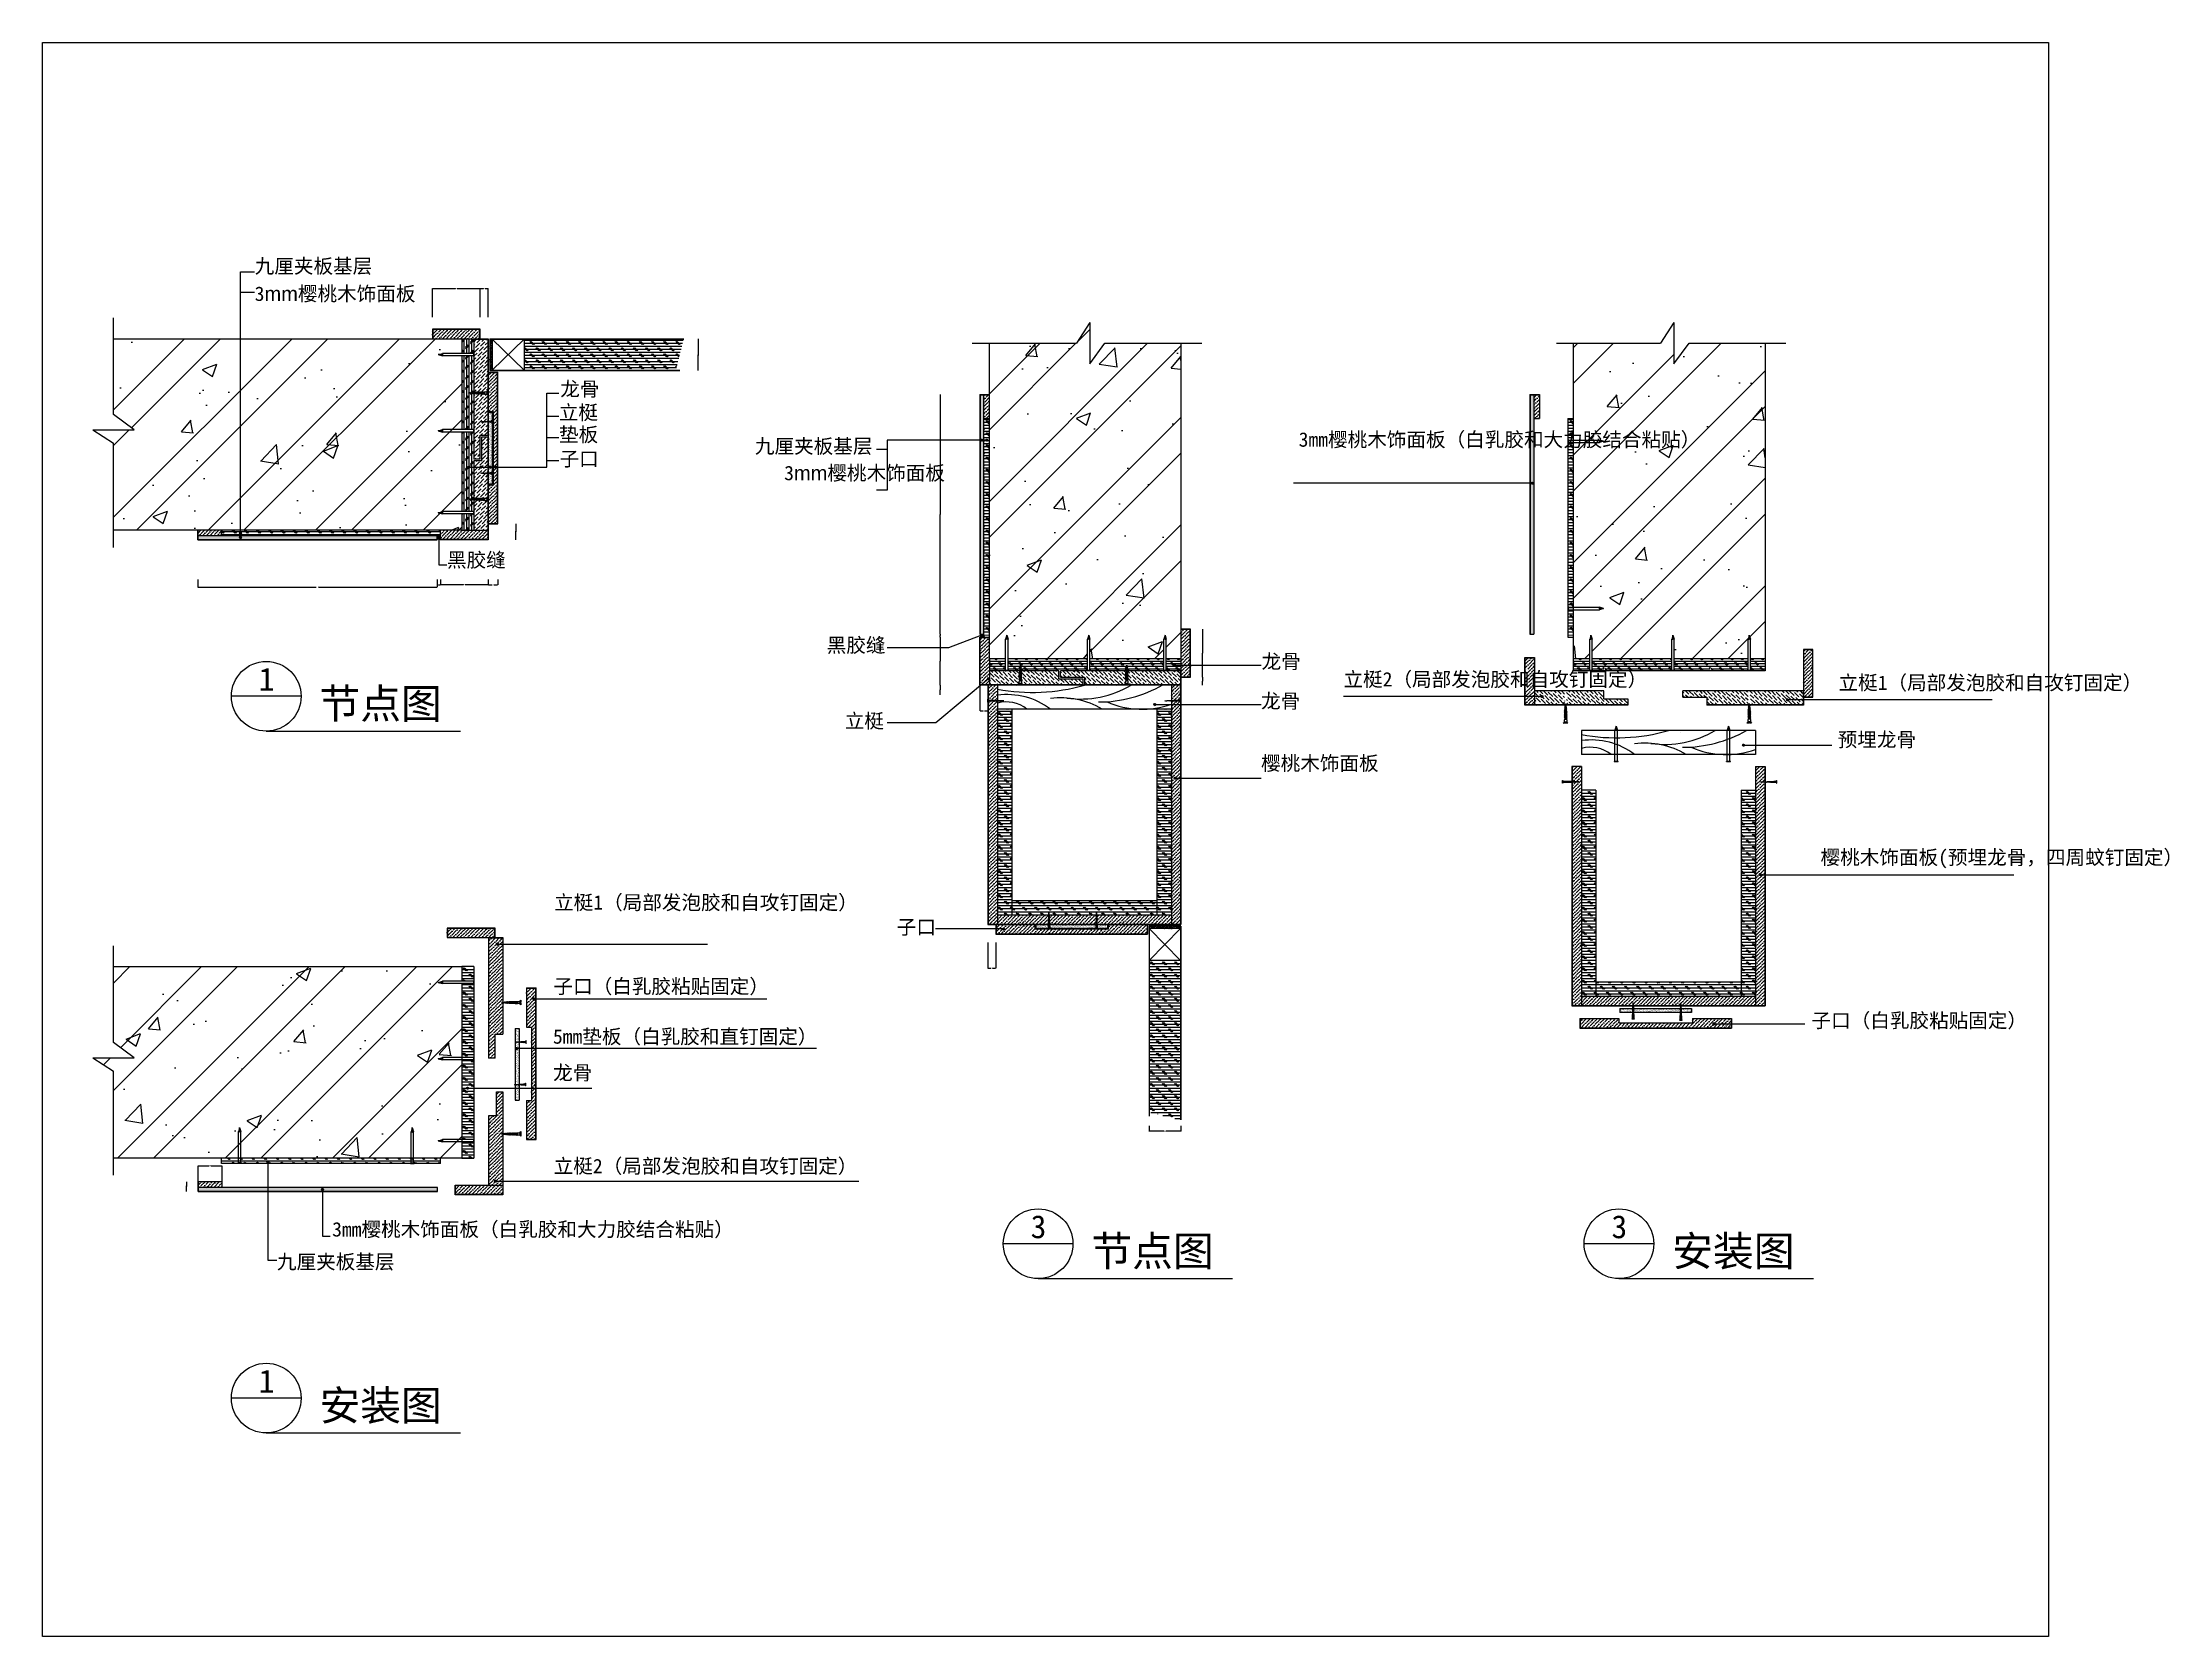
# Model space of a CAD drawing. Header units: metres. Extents: x 379991 to 382656, y 134594 to 136592.
import ezdxf

# ---------------------------------------------------------------- set-up
doc = ezdxf.new("R2010")
doc.units = ezdxf.units.M
for name, color, linetype in [('10', 8, 'Continuous'), ('11', 3, 'Continuous'), ('17', 1, 'Continuous'), ('3', 2, 'Continuous'), ('8', 7, 'Continuous'), ('FRAME', 5, 'Continuous'), ('QING', 4, 'Continuous'), ('文本', 1, 'Continuous')]:
    doc.layers.add(name, color=color, linetype=linetype)
doc.dimstyles.get("Standard").update_dxf_attribs({"dimtxt": 2.5, "dimasz": 2.5, "dimexe": 1.25, "dimexo": 0.625, "dimtad": 1, "dimcen": 2.5, "dimazin": 3, "dimtfac": 1, "dimtmove": 0, "dimatfit": 3})

msp = doc.modelspace()

# ---------------------------------------------------------------- texts
at = {"layer": '8', "attachment_point": 1}
for s, insert, char_height in [('{\\fSimSun|b0|i0|c134|p2;\\H1.8x;九厘夹板基层}', (380257.16, 136320.7), 10), ('{\\fSimSun|b0|i0|c134|p2;\\H0.9x;3\\fArial|b0|i0|c0|p32;mm\\fSimSun|b0|i0|c134|p2;樱桃木饰面板}', (380257.16, 136286.02), 20), ('{\\fSimSun|b0|i0|c134|p2;\\H1.8x;龙骨}', (380639.96, 136166.71), 10), ('{\\fSimSun|b0|i0|c134|p2;\\H1.8x;立梃}', (380638.33, 136137.25), 10), ('{\\fSimSun|b0|i0|c134|p2;\\H1.8x;垫板}', (380638.44, 136109.54), 10), ('{\\fSimSun|b0|i0|c134|p2;3mm樱桃木饰面板（白乳胶和大力胶结合粘贴）}', (381565.29, 136103.32), 18), ('{\\fSimSun|b0|i0|c134|p2;\\H1.8x;子口}', (380639.1, 136079.11), 10), ('{\\fSimSun|b0|i0|c134|p2;九厘夹板基层}', (380883.87, 136095.04), 18), ('{\\fSimSun|b0|i0|c134|p2;3\\fArial|b0|i0|c0|p32;mm\\fSimSun|b0|i0|c134|p2;樱桃木饰面板}', (380920.57, 136061.37), 18), ('{\\fSimSun|b0|i0|c134|p2;黑胶缝}', (380498.08, 135952.41), 18), ('{\\fSimSun|b0|i0|c134|p2;黑胶缝}', (380973.92, 135845.66), 18), ('{\\fSimSun|b0|i0|c134|p2;龙骨}', (381518.75, 135825.27), 18), ('{\\fSimSun|b0|i0|c134|p2;\\H6.25x;节点图}', (380338.24, 135782.14), 6), ('{\\fSimSun|b0|i0|c134|p2;立梃2（局部发泡胶和自攻钉固定）}', (381621.41, 135802.86), 18), ('{\\fSimSun|b0|i0|c134|p2;立梃1（局部发泡胶和自攻钉固定）}', (382241.66, 135798.61), 18), ('{\\fSimSun|b0|i0|c134|p2;龙骨}', (381518.12, 135775.62), 18), ('{\\fSimSun|b0|i0|c134|p2;立梃}', (380996.58, 135750.71), 18), ('{\\fSimSun|b0|i0|c134|p2;预埋龙骨}', (382240.63, 135727.36), 18), ('{\\fSimSun|b0|i0|c134|p2;樱桃木饰面板}', (381518.12, 135697.69), 18), ('{\\fSimSun|b0|i0|c134|p2;樱桃木饰面板(预埋龙骨，四周蚊钉固定）}', (382219.23, 135579.77), 18), ('{\\fSimSun|b0|i0|c134|p2;立梃1（局部发泡胶和自攻钉固定）}', (380632.36, 135523.21), 18), ('{\\fSimSun|b0|i0|c134|p2;子口}', (381061.72, 135492.41), 18), ('{\\fSimSun|b0|i0|c134|p2;子口（白乳胶粘贴固定）}', (380631.51, 135418.16), 18), ('{\\fSimSun|b0|i0|c134|p2;5mm垫板（白乳胶和直钉固定）}', (380630.89, 135355.22), 18), ('{\\fSimSun|b0|i0|c134|p2;子口（白乳胶粘贴固定）}', (382207.81, 135375.36), 18), ('{\\fSimSun|b0|i0|c134|p2;龙骨}', (380631.06, 135309.83), 18), ('{\\fSimSun|b0|i0|c134|p2;立梃2（局部发泡胶和自攻钉固定）}', (380631.81, 135192.91), 18), ('{\\fSimSun|b0|i0|c134|p2;3mm樱桃木饰面板（白乳胶和大力胶结合粘贴）}', (380354.21, 135113.62), 18), ('{\\fSimSun|b0|i0|c134|p2;\\H6.25x;节点图}', (381305.41, 135096.11), 6), ('{\\fSimSun|b0|i0|c134|p2;\\H6.25x;安装图}', (382033.18, 135096.11), 6), ('{\\fSimSun|b0|i0|c134|p2;九厘夹板基层}', (380285.04, 135072.97), 18), ('{\\fSimSun|b0|i0|c134|p2;\\H6.25x;安装图}', (380338.24, 134902.65), 6)]:
    msp.add_mtext(s, dxfattribs=dict(at, insert=insert, char_height=char_height))
at = {"layer": 'QING'}
for s, p in [('1', (380262.3, 135779.54)), ('3', (381229.47, 135093.5)), ('3', (381957.24, 135093.5)), ('1', (380262.3, 134900.05))]:
    msp.add_text(s, height=28.8, dxfattribs=at).set_placement(p)

# ---------------------------------------------------------------- blocks, each defined once
blk = doc.blocks.new('_CLOSEDFILLED')
at = {"color": 0, "linetype": 'BYBLOCK'}
blk.add_solid([(-1, 0), (0, 0), (-1, 0)], dxfattribs=at)
blk = doc.blocks.new('*D1')
for p, q in [((380479.77, 136247.75), (380479.77, 136283.51)), ((380480.02, 136283.51), (380508.77, 136283.51)), ((380510.77, 136283.51), (380539.52, 136283.51)), ((380539.77, 136247.75), (380539.77, 136283.51))]:
    blk.add_line(p, q)
at = {"layer": 'Defpoints'}
for p in [(380479.77, 136283.51), (380479.77, 136247.75), (380539.77, 136247.75)]:
    blk.add_point(p, dxfattribs=at)
at = {"layer": '8', "xscale": 0.25, "yscale": 0.25, "rotation": 180}
blk.add_blockref('_CLOSEDFILLED', (380479.77, 136283.51), dxfattribs=at)
at = {"layer": '8', "xscale": 0.25, "yscale": 0.25}
blk.add_blockref('_CLOSEDFILLED', (380539.77, 136283.51), dxfattribs=at)
at = {"layer": '8', "insert": (380509.77, 136283.51), "char_height": 1, "attachment_point": 5}
blk.add_mtext('60', dxfattribs=at)
blk = doc.blocks.new('*D2')
for p, q in [((380539.77, 136247.75), (380539.77, 136283.59)), ((380540.02, 136283.59), (380543.77, 136283.59)), ((380545.77, 136283.59), (380549.52, 136283.59)), ((380549.77, 136247.75), (380549.77, 136283.59))]:
    blk.add_line(p, q)
at = {"layer": 'Defpoints'}
for p in [(380539.77, 136283.59), (380539.77, 136247.75), (380549.77, 136247.75)]:
    blk.add_point(p, dxfattribs=at)
at = {"layer": '8', "xscale": 0.25, "yscale": 0.25, "rotation": 180}
blk.add_blockref('_CLOSEDFILLED', (380539.77, 136283.59), dxfattribs=at)
at = {"layer": '8', "xscale": 0.25, "yscale": 0.25}
blk.add_blockref('_CLOSEDFILLED', (380549.77, 136283.59), dxfattribs=at)
at = {"layer": '8', "insert": (380544.77, 136283.59), "char_height": 1, "attachment_point": 5}
blk.add_mtext('10', dxfattribs=at)
blk = doc.blocks.new('*D3')
for p, q in [((380812.99, 136220.64), (380812.99, 136200.64)), ((380812.74, 136200.64), (380812.49, 136200.64)), ((380812.99, 136180.64), (380812.99, 136200.64)), ((380812.99, 136200.64), (380812.99, 136200.64)), ((380813.24, 136200.64), (380813.49, 136200.64))]:
    blk.add_line(p, q)
at = {"layer": 'Defpoints'}
for p in [(380812.99, 136220.64), (380812.99, 136200.64), (380812.99, 136180.64)]:
    blk.add_point(p, dxfattribs=at)
at = {"layer": '8', "xscale": 0.25, "yscale": 0.25}
blk.add_blockref('_CLOSEDFILLED', (380812.99, 136200.64), dxfattribs=at)
at = {"layer": '8', "xscale": 0.25, "yscale": 0.25, "rotation": 180}
blk.add_blockref('_CLOSEDFILLED', (380812.99, 136200.64), dxfattribs=at)
at = {"layer": '8', "insert": (380812.99, 136201.765), "char_height": 1, "attachment_point": 5}
blk.add_mtext('0', dxfattribs=at)
blk = doc.blocks.new('*D4')
for p, q in [((380185.77, 135919.05), (380185.77, 135909.44)), ((380485.77, 135919.05), (380485.77, 135909.44)), ((380186.02, 135909.44), (380334.27, 135909.44)), ((380337.27, 135909.44), (380485.52, 135909.44))]:
    blk.add_line(p, q)
at = {"layer": 'Defpoints'}
for p in [(380185.77, 135919.05), (380485.77, 135919.05), (380185.77, 135909.44)]:
    blk.add_point(p, dxfattribs=at)
at = {"layer": '8', "xscale": 0.25, "yscale": 0.25, "rotation": 180}
blk.add_blockref('_CLOSEDFILLED', (380185.77, 135909.44), dxfattribs=at)
at = {"layer": '8', "xscale": 0.25, "yscale": 0.25}
blk.add_blockref('_CLOSEDFILLED', (380485.77, 135909.44), dxfattribs=at)
at = {"layer": '8', "insert": (380335.77, 135909.44), "char_height": 1, "attachment_point": 5}
blk.add_mtext('300', dxfattribs=at)
blk = doc.blocks.new('*D5')
for p, q in [((380485.77, 135919.05), (380485.77, 135912.11)), ((380489.77, 135919.05), (380489.77, 135912.11)), ((380486.02, 135912.11), (380487.27, 135912.11)), ((380488.27, 135912.11), (380489.52, 135912.11))]:
    blk.add_line(p, q)
at = {"layer": 'Defpoints'}
for p in [(380485.77, 135919.05), (380489.77, 135919.05), (380485.77, 135912.11)]:
    blk.add_point(p, dxfattribs=at)
at = {"layer": '8', "xscale": 0.25, "yscale": 0.25, "rotation": 180}
blk.add_blockref('_CLOSEDFILLED', (380485.77, 135912.11), dxfattribs=at)
at = {"layer": '8', "xscale": 0.25, "yscale": 0.25}
blk.add_blockref('_CLOSEDFILLED', (380489.77, 135912.11), dxfattribs=at)
at = {"layer": '8', "insert": (380487.77, 135912.11), "char_height": 1, "attachment_point": 5}
blk.add_mtext('4', dxfattribs=at)
blk = doc.blocks.new('*D6')
for p, q in [((380489.77, 135919.05), (380489.77, 135912.7)), ((380549.77, 135919.05), (380549.77, 135912.7)), ((380490.02, 135912.7), (380518.77, 135912.7)), ((380520.77, 135912.7), (380549.52, 135912.7))]:
    blk.add_line(p, q)
at = {"layer": 'Defpoints'}
for p in [(380489.77, 135919.05), (380549.77, 135919.05), (380489.77, 135912.7)]:
    blk.add_point(p, dxfattribs=at)
at = {"layer": '8', "xscale": 0.25, "yscale": 0.25, "rotation": 180}
blk.add_blockref('_CLOSEDFILLED', (380489.77, 135912.7), dxfattribs=at)
at = {"layer": '8', "xscale": 0.25, "yscale": 0.25}
blk.add_blockref('_CLOSEDFILLED', (380549.77, 135912.7), dxfattribs=at)
at = {"layer": '8', "insert": (380519.77, 135912.7), "char_height": 1, "attachment_point": 5}
blk.add_mtext('60', dxfattribs=at)
blk = doc.blocks.new('*D7')
for p, q in [((380549.77, 135919.05), (380549.77, 135912.05)), ((380561.77, 135919.05), (380561.77, 135912.05)), ((380550.02, 135912.05), (380554.77, 135912.05)), ((380556.77, 135912.05), (380561.52, 135912.05))]:
    blk.add_line(p, q)
at = {"layer": 'Defpoints'}
for p in [(380549.77, 135919.05), (380561.77, 135919.05), (380549.77, 135912.05)]:
    blk.add_point(p, dxfattribs=at)
at = {"layer": '8', "xscale": 0.25, "yscale": 0.25, "rotation": 180}
blk.add_blockref('_CLOSEDFILLED', (380549.77, 135912.05), dxfattribs=at)
at = {"layer": '8', "xscale": 0.25, "yscale": 0.25}
blk.add_blockref('_CLOSEDFILLED', (380561.77, 135912.05), dxfattribs=at)
at = {"layer": '8', "insert": (380555.77, 135912.05), "char_height": 1, "attachment_point": 5}
blk.add_mtext('12', dxfattribs=at)
blk = doc.blocks.new('*D8')
for p, q in [((380583.94, 135978.64), (380583.69, 135978.64)), ((380584.19, 135988.64), (380584.19, 135978.64)), ((380584.19, 135968.64), (380584.19, 135978.64)), ((380584.19, 135978.64), (380584.19, 135978.64)), ((380584.44, 135978.64), (380584.69, 135978.64))]:
    blk.add_line(p, q)
at = {"layer": 'Defpoints'}
for p in [(380584.19, 135988.64), (380584.19, 135978.64), (380584.19, 135968.64)]:
    blk.add_point(p, dxfattribs=at)
at = {"layer": '8', "xscale": 0.25, "yscale": 0.25}
blk.add_blockref('_CLOSEDFILLED', (380584.19, 135978.64), dxfattribs=at)
at = {"layer": '8', "xscale": 0.25, "yscale": 0.25, "rotation": 180}
blk.add_blockref('_CLOSEDFILLED', (380584.19, 135978.64), dxfattribs=at)
at = {"layer": '8', "insert": (380584.19, 135979.765), "char_height": 1, "attachment_point": 5}
blk.add_mtext('0', dxfattribs=at)
blk = doc.blocks.new('*D9')
for p, q in [((380186.22, 135164.16), (380186.22, 135184.3)), ((380186.47, 135184.3), (380200.22, 135184.3)), ((380202.22, 135184.3), (380215.97, 135184.3)), ((380216.22, 135164.16), (380216.22, 135184.3))]:
    blk.add_line(p, q)
at = {"layer": 'Defpoints'}
for p in [(380186.22, 135184.3), (380186.22, 135164.16), (380216.22, 135164.16)]:
    blk.add_point(p, dxfattribs=at)
at = {"layer": '8', "xscale": 0.25, "yscale": 0.25, "rotation": 180}
blk.add_blockref('_CLOSEDFILLED', (380186.22, 135184.3), dxfattribs=at)
at = {"layer": '8', "xscale": 0.25, "yscale": 0.25}
blk.add_blockref('_CLOSEDFILLED', (380216.22, 135184.3), dxfattribs=at)
at = {"layer": '8', "insert": (380201.22, 135184.3), "char_height": 1, "attachment_point": 5}
blk.add_mtext('30', dxfattribs=at)
blk = doc.blocks.new('*D10')
for p, q in [((380171.33, 135158.16), (380171.08, 135158.16)), ((380171.58, 135164.16), (380171.58, 135158.16)), ((380171.58, 135152.16), (380171.58, 135158.16)), ((380171.58, 135158.16), (380171.58, 135158.16)), ((380171.83, 135158.16), (380172.08, 135158.16))]:
    blk.add_line(p, q)
at = {"layer": 'Defpoints'}
for p in [(380171.58, 135164.16), (380171.58, 135158.16), (380171.58, 135152.16)]:
    blk.add_point(p, dxfattribs=at)
at = {"layer": '8', "xscale": 0.25, "yscale": 0.25}
blk.add_blockref('_CLOSEDFILLED', (380171.58, 135158.16), dxfattribs=at)
at = {"layer": '8', "xscale": 0.25, "yscale": 0.25, "rotation": 180}
blk.add_blockref('_CLOSEDFILLED', (380171.58, 135158.16), dxfattribs=at)
at = {"layer": '8', "insert": (380171.58, 135159.285), "char_height": 1, "attachment_point": 5}
blk.add_mtext('0', dxfattribs=at)
blk = doc.blocks.new('*D11')
for p, q in [((381116.14, 135786.54), (381116.14, 135780.54)), ((381115.89, 135780.54), (381115.64, 135780.54)), ((381116.14, 135774.54), (381116.14, 135780.54)), ((381116.14, 135780.54), (381116.14, 135780.54)), ((381116.39, 135780.54), (381116.64, 135780.54))]:
    blk.add_line(p, q)
at = {"layer": 'Defpoints'}
for p in [(381116.14, 135786.54), (381116.14, 135780.54), (381116.14, 135774.54)]:
    blk.add_point(p, dxfattribs=at)
at = {"layer": '8', "xscale": 0.25, "yscale": 0.25}
blk.add_blockref('_CLOSEDFILLED', (381116.14, 135780.54), dxfattribs=at)
at = {"layer": '8', "xscale": 0.25, "yscale": 0.25, "rotation": 180}
blk.add_blockref('_CLOSEDFILLED', (381116.14, 135780.54), dxfattribs=at)
at = {"layer": '8', "insert": (381116.14, 135781.665), "char_height": 1, "attachment_point": 5}
blk.add_mtext('0', dxfattribs=at)
blk = doc.blocks.new('*D12')
for p, q in [((381116.14, 135846.54), (381116.14, 135816.54)), ((381115.89, 135816.54), (381115.64, 135816.54)), ((381116.14, 135786.54), (381116.14, 135816.54)), ((381116.14, 135816.54), (381116.14, 135816.54)), ((381116.39, 135816.54), (381116.64, 135816.54))]:
    blk.add_line(p, q)
at = {"layer": 'Defpoints'}
for p in [(381116.14, 135846.54), (381116.14, 135816.54), (381116.14, 135786.54)]:
    blk.add_point(p, dxfattribs=at)
at = {"layer": '8', "xscale": 0.25, "yscale": 0.25}
blk.add_blockref('_CLOSEDFILLED', (381116.14, 135816.54), dxfattribs=at)
at = {"layer": '8', "xscale": 0.25, "yscale": 0.25, "rotation": 180}
blk.add_blockref('_CLOSEDFILLED', (381116.14, 135816.54), dxfattribs=at)
at = {"layer": '8', "insert": (381116.14, 135817.665), "char_height": 1, "attachment_point": 5}
blk.add_mtext('0', dxfattribs=at)
blk = doc.blocks.new('*D13')
for p, q in [((381115.89, 135848.54), (381115.64, 135848.54)), ((381116.14, 135850.54), (381116.14, 135848.54)), ((381116.14, 135846.54), (381116.14, 135848.54)), ((381116.14, 135848.54), (381116.14, 135848.54)), ((381116.39, 135848.54), (381116.64, 135848.54))]:
    blk.add_line(p, q)
at = {"layer": 'Defpoints'}
for p in [(381116.14, 135850.54), (381116.14, 135848.54), (381116.14, 135846.54)]:
    blk.add_point(p, dxfattribs=at)
at = {"layer": '8', "xscale": 0.25, "yscale": 0.25}
blk.add_blockref('_CLOSEDFILLED', (381116.14, 135848.54), dxfattribs=at)
at = {"layer": '8', "xscale": 0.25, "yscale": 0.25, "rotation": 180}
blk.add_blockref('_CLOSEDFILLED', (381116.14, 135848.54), dxfattribs=at)
at = {"layer": '8', "insert": (381116.14, 135849.665), "char_height": 1, "attachment_point": 5}
blk.add_mtext('0', dxfattribs=at)
blk = doc.blocks.new('*D14')
for p, q in [((381116.14, 136150.54), (381116.14, 136000.54)), ((381115.89, 136000.54), (381115.64, 136000.54)), ((381116.14, 135850.54), (381116.14, 136000.54)), ((381116.14, 136000.54), (381116.14, 136000.54)), ((381116.39, 136000.54), (381116.64, 136000.54))]:
    blk.add_line(p, q)
at = {"layer": 'Defpoints'}
for p in [(381116.14, 136150.54), (381116.14, 136000.54), (381116.14, 135850.54)]:
    blk.add_point(p, dxfattribs=at)
at = {"layer": '8', "xscale": 0.25, "yscale": 0.25}
blk.add_blockref('_CLOSEDFILLED', (381116.14, 136000.54), dxfattribs=at)
at = {"layer": '8', "xscale": 0.25, "yscale": 0.25, "rotation": 180}
blk.add_blockref('_CLOSEDFILLED', (381116.14, 136000.54), dxfattribs=at)
at = {"layer": '8', "insert": (381116.14, 136001.665), "char_height": 1, "attachment_point": 5}
blk.add_mtext('0', dxfattribs=at)
blk = doc.blocks.new('*D15')
for p, q in [((381396.73, 135227.41), (381377.48, 135227.41)), ((381377.73, 135234.32), (381377.73, 135227.41)), ((381417.98, 135227.41), (381398.73, 135227.41)), ((381417.73, 135234.32), (381417.73, 135227.41))]:
    blk.add_line(p, q)
at = {"layer": 'Defpoints'}
for p in [(381377.73, 135234.32), (381417.73, 135234.32), (381417.73, 135227.41)]:
    blk.add_point(p, dxfattribs=at)
at = {"layer": '8', "xscale": 0.25, "yscale": 0.25}
blk.add_blockref('_CLOSEDFILLED', (381377.73, 135227.41), dxfattribs=at)
at = {"layer": '8', "xscale": 0.25, "yscale": 0.25, "rotation": 180}
blk.add_blockref('_CLOSEDFILLED', (381417.73, 135227.41), dxfattribs=at)
at = {"layer": '8', "insert": (381397.73, 135227.41), "char_height": 1, "attachment_point": 5}
blk.add_mtext('40', dxfattribs=at)
blk = doc.blocks.new('*D16')
for p, q in [((381444.59, 135791.54), (381444.34, 135791.54)), ((381444.84, 135796.54), (381444.84, 135791.54)), ((381444.84, 135786.54), (381444.84, 135791.54)), ((381444.84, 135791.54), (381444.84, 135791.54)), ((381445.09, 135791.54), (381445.34, 135791.54))]:
    blk.add_line(p, q)
at = {"layer": 'Defpoints'}
for p in [(381444.84, 135796.54), (381444.84, 135791.54), (381444.84, 135786.54)]:
    blk.add_point(p, dxfattribs=at)
at = {"layer": '8', "xscale": 0.25, "yscale": 0.25}
blk.add_blockref('_CLOSEDFILLED', (381444.84, 135791.54), dxfattribs=at)
at = {"layer": '8', "xscale": 0.25, "yscale": 0.25, "rotation": 180}
blk.add_blockref('_CLOSEDFILLED', (381444.84, 135791.54), dxfattribs=at)
at = {"layer": '8', "insert": (381444.84, 135792.665), "char_height": 1, "attachment_point": 5}
blk.add_mtext('0', dxfattribs=at)
blk = doc.blocks.new('*D17')
for p, q in [((381444.84, 135856.54), (381444.84, 135826.54)), ((381444.59, 135826.54), (381444.34, 135826.54)), ((381444.84, 135796.54), (381444.84, 135826.54)), ((381444.84, 135826.54), (381444.84, 135826.54)), ((381445.09, 135826.54), (381445.34, 135826.54))]:
    blk.add_line(p, q)
at = {"layer": 'Defpoints'}
for p in [(381444.84, 135856.54), (381444.84, 135826.54), (381444.84, 135796.54)]:
    blk.add_point(p, dxfattribs=at)
at = {"layer": '8', "xscale": 0.25, "yscale": 0.25}
blk.add_blockref('_CLOSEDFILLED', (381444.84, 135826.54), dxfattribs=at)
at = {"layer": '8', "xscale": 0.25, "yscale": 0.25, "rotation": 180}
blk.add_blockref('_CLOSEDFILLED', (381444.84, 135826.54), dxfattribs=at)
at = {"layer": '8', "insert": (381444.84, 135827.665), "char_height": 1, "attachment_point": 5}
blk.add_mtext('0', dxfattribs=at)
blk = doc.blocks.new('*D18')
for p, q in [((381165.73, 135786.54), (381165.73, 135754.27)), ((381175.73, 135786.54), (381175.73, 135754.27)), ((381165.98, 135754.27), (381169.73, 135754.27)), ((381171.73, 135754.27), (381175.48, 135754.27))]:
    blk.add_line(p, q)
at = {"layer": 'Defpoints'}
for p in [(381165.73, 135786.54), (381175.73, 135786.54), (381165.73, 135754.27)]:
    blk.add_point(p, dxfattribs=at)
at = {"layer": '8', "xscale": 0.25, "yscale": 0.25, "rotation": 180}
blk.add_blockref('_CLOSEDFILLED', (381165.73, 135754.27), dxfattribs=at)
at = {"layer": '8', "xscale": 0.25, "yscale": 0.25}
blk.add_blockref('_CLOSEDFILLED', (381175.73, 135754.27), dxfattribs=at)
at = {"layer": '8', "insert": (381170.73, 135754.27), "char_height": 1, "attachment_point": 5}
blk.add_mtext('10', dxfattribs=at)
blk = doc.blocks.new('*D19')
for p, q in [((381175.73, 135464.12), (381175.73, 135431.85)), ((381185.73, 135464.12), (381185.73, 135431.85)), ((381175.98, 135431.85), (381179.73, 135431.85)), ((381181.73, 135431.85), (381185.48, 135431.85))]:
    blk.add_line(p, q)
at = {"layer": 'Defpoints'}
for p in [(381175.73, 135464.12), (381185.73, 135464.12), (381175.73, 135431.85)]:
    blk.add_point(p, dxfattribs=at)
at = {"layer": '8', "xscale": 0.25, "yscale": 0.25, "rotation": 180}
blk.add_blockref('_CLOSEDFILLED', (381175.73, 135431.85), dxfattribs=at)
at = {"layer": '8', "xscale": 0.25, "yscale": 0.25}
blk.add_blockref('_CLOSEDFILLED', (381185.73, 135431.85), dxfattribs=at)
at = {"layer": '8', "insert": (381180.73, 135431.85), "char_height": 1, "attachment_point": 5}
blk.add_mtext('10', dxfattribs=at)

# ---------------------------------------------------------------- dimensions: what is measured, and where the dimension line sits
at = {"layer": '8'}
for base, p1, p2, picture, middle in [((380479.77, 136283.51), (380479.77, 136247.75), (380539.77, 136247.75), '*D1', (380509.77, 136283.51)), ((380539.77, 136283.59), (380539.77, 136247.75), (380549.77, 136247.75), '*D2', (380544.77, 136283.59)), ((380812.99, 136200.64), (380812.99, 136220.64), (380812.99, 136180.64), '*D3', (380812.99, 136201.765)), ((381116.14, 136000.54), (381116.14, 136150.54), (381116.14, 135850.54), '*D14', (381116.14, 136001.665)), ((380584.19, 135978.64), (380584.19, 135988.64), (380584.19, 135968.64), '*D8', (380584.19, 135979.765)), ((380185.77, 135909.44), (380185.77, 135919.05), (380485.77, 135919.05), '*D4', (380335.77, 135909.44)), ((380485.77, 135912.11), (380485.77, 135919.05), (380489.77, 135919.05), '*D5', (380487.77, 135912.11)), ((380489.77, 135912.7), (380489.77, 135919.05), (380549.77, 135919.05), '*D6', (380519.77, 135912.7)), ((380549.77, 135912.05), (380549.77, 135919.05), (380561.77, 135919.05), '*D7', (380555.77, 135912.05)), ((381116.14, 135848.54), (381116.14, 135850.54), (381116.14, 135846.54), '*D13', (381116.14, 135849.665)), ((381116.14, 135816.54), (381116.14, 135846.54), (381116.14, 135786.54), '*D12', (381116.14, 135817.665)), ((381444.84, 135826.54), (381444.84, 135856.54), (381444.84, 135796.54), '*D17', (381444.84, 135827.665)), ((381116.14, 135780.54), (381116.14, 135786.54), (381116.14, 135774.54), '*D11', (381116.14, 135781.665)), ((381165.73, 135754.27), (381165.73, 135786.54), (381175.73, 135786.54), '*D18', (381170.73, 135754.27)), ((381444.84, 135791.54), (381444.84, 135796.54), (381444.84, 135786.54), '*D16', (381444.84, 135792.665)), ((381175.73, 135431.85), (381175.73, 135464.12), (381185.73, 135464.12), '*D19', (381180.73, 135431.85)), ((381417.73, 135227.41), (381417.73, 135234.32), (381377.73, 135234.32), '*D15', (381397.73, 135227.41)), ((380186.22, 135184.3), (380186.22, 135164.16), (380216.22, 135164.16), '*D9', (380201.22, 135184.3)), ((380171.58, 135158.16), (380171.58, 135164.16), (380171.58, 135152.16), '*D10', (380171.58, 135159.285))]:
    dim = msp.add_linear_dim(base=base, p1=p1, p2=p2, dimstyle='Standard', dxfattribs=at)
    dim.commit()
    dim.dimension.update_dxf_attribs({"geometry": picture, "text_midpoint": middle})

# ---------------------------------------------------------------- hatches: boundary and pattern name
at = {"layer": '10'}
h = msp.add_hatch(dxfattribs=at)
h.set_pattern_fill('ANSI32', scale=10)
h.paths.add_polyline_path([(381177.73, 135819.54), (381198.1, 135819.54), (381198.1, 135844.01), (381199.6, 135849.24), (381201.1, 135844.01), (381201.1, 135819.54), (381300.77, 135819.54), (381300.77, 135844.01), (381302.27, 135849.24), (381303.77, 135844.01), (381303.77, 135819.54), (381396.38, 135819.54), (381396.38, 135844.01), (381397.88, 135849.24), (381399.38, 135844.01), (381399.38, 135819.54), (381417.73, 135819.54), (381417.73, 136215.05), (381322.58, 136215.05), (381303.55, 136189.18), (381303.55, 136240.93), (381286.73, 136215.05), (381177.73, 136215.05)])
h = msp.add_hatch(dxfattribs=at)
h.set_pattern_fill('AR-CONC')
h.paths.add_polyline_path([(381417.73, 136215.05), (381322.58, 136215.05), (381303.55, 136189.18), (381303.55, 136240.93), (381286.73, 136215.05), (381177.73, 136215.05), (381177.73, 135819.54), (381198.1, 135819.54), (381198.1, 135844.01), (381199.6, 135849.24), (381201.1, 135844.01), (381201.1, 135819.54), (381300.77, 135819.54), (381300.77, 135844.01), (381302.27, 135849.24), (381303.77, 135844.01), (381303.77, 135819.54), (381396.38, 135819.54), (381396.38, 135844.01), (381397.88, 135849.24), (381399.38, 135844.01), (381399.38, 135819.54), (381417.73, 135819.54)])
h = msp.add_hatch(dxfattribs=at)
h.set_pattern_fill('AR-CONC')
h.paths.add_polyline_path([(382149.61, 136215.05), (382054.45, 136215.05), (382035.42, 136189.18), (382035.42, 136240.93), (382018.6, 136215.05), (381909.61, 136215.05), (381909.61, 135819.54), (381929.98, 135819.54), (381929.98, 135844.01), (381931.48, 135849.24), (381932.98, 135844.01), (381932.98, 135819.54), (382032.64, 135819.54), (382032.64, 135844.01), (382034.14, 135849.24), (382035.64, 135844.01), (382035.64, 135819.54), (382128.26, 135819.54), (382128.26, 135844.01), (382129.76, 135849.24), (382131.26, 135844.01), (382131.26, 135819.54), (382149.61, 135819.54)])
h = msp.add_hatch(dxfattribs=at)
h.set_pattern_fill('ANSI32', scale=10)
h.paths.add_polyline_path([(381909.61, 135819.54), (381929.98, 135819.54), (381929.98, 135844.01), (381931.48, 135849.24), (381932.98, 135844.01), (381932.98, 135819.54), (382032.64, 135819.54), (382032.64, 135844.01), (382034.14, 135849.24), (382035.64, 135844.01), (382035.64, 135819.54), (382128.26, 135819.54), (382128.26, 135844.01), (382129.76, 135849.24), (382131.26, 135844.01), (382131.26, 135819.54), (382149.61, 135819.54), (382149.61, 136215.05), (382054.45, 136215.05), (382035.42, 136189.18), (382035.42, 136240.93), (382018.6, 136215.05), (381909.61, 136215.05)])
h = msp.add_hatch(dxfattribs=at)
h.set_pattern_fill('ANSI32', scale=10)
h.paths.add_polyline_path([(380080.24, 136220.64), (380080.24, 136125.49), (380106.12, 136106.46), (380054.37, 136106.46), (380080.24, 136089.64), (380080.24, 135980.64), (380516.77, 135980.64), (380516.77, 136220.64)])
h = msp.add_hatch(dxfattribs=at)
h.set_pattern_fill('AR-CONC')
h.paths.add_polyline_path([(380080.24, 136220.64), (380080.24, 136125.49), (380106.12, 136106.46), (380054.37, 136106.46), (380080.24, 136089.64), (380080.24, 135980.64), (380516.77, 135980.64), (380516.77, 136220.64)])
h = msp.add_hatch(dxfattribs=at)
h.set_pattern_fill('ANSI36')
h.paths.add_polyline_path([(380479.77, 136232.64), (380479.77, 136220.64), (380516.77, 136220.64), (380539.77, 136220.64), (380539.77, 136232.64)])
h = msp.add_hatch(dxfattribs=at)
h.set_pattern_fill('ANSI36', scale=0.5)
h.paths.add_polyline_path([(380554.77, 136220.24), (380551.77, 136220.24), (380551.77, 136181.04), (380554.77, 136181.04)])
h = msp.add_hatch(dxfattribs=at)
h.set_pattern_fill('CORK')
h.paths.add_polyline_path([(380594.77, 136220.24), (380594.77, 136181.04), (380784.59, 136181.04), (380794.57, 136220.24)])
h = msp.add_hatch(dxfattribs=at)
h.set_pattern_fill('ANSI36')
h.paths.add_polyline_path([(380561.37, 136178.24), (380549.77, 136178.24), (380549.77, 136129.64), (380555.77, 136129.64), (380555.77, 136037.64), (380549.77, 136037.64), (380549.77, 135989.04), (380561.37, 135989.04)])
h = msp.add_hatch(dxfattribs=at)
h.set_pattern_fill('HONEY', scale=0.3)
h.paths.add_polyline_path([(380554.77, 136038.64), (380549.77, 136038.64), (380549.77, 136037.64), (380555.77, 136037.64), (380555.77, 136129.64), (380549.77, 136129.64), (380549.77, 136128.64), (380554.77, 136128.64)])
h = msp.add_hatch(dxfattribs=at)
h.set_pattern_fill('AR-SAND', scale=0.05)
h.paths.add_polyline_path([(381170.79, 135850.54), (381170.79, 136150.54), (381165.73, 136150.54), (381165.73, 135850.54)])
h = msp.add_hatch(dxfattribs=at)
h.set_pattern_fill('ANSI36')
h.paths.add_polyline_path([(381170.79, 136120.54), (381177.73, 136120.54), (381177.73, 136150.54), (381170.79, 136150.54)])
h = msp.add_hatch(dxfattribs=at)
h.set_pattern_fill('AR-SAND', scale=0.05)
h.paths.add_polyline_path([(381859.89, 135850.54), (381859.89, 136150.54), (381854.83, 136150.54), (381854.83, 135850.54)])
h = msp.add_hatch(dxfattribs=at)
h.set_pattern_fill('ANSI36')
h.paths.add_polyline_path([(381859.89, 136120.54), (381866.83, 136120.54), (381866.83, 136150.54), (381859.89, 136150.54)])
h = msp.add_hatch(dxfattribs=at)
h.set_pattern_fill('AR-SAND', scale=0.05)
h.paths.add_polyline_path([(380549.77, 136099.64), (380549.77, 136038.64), (380554.77, 136038.64), (380554.77, 136128.64), (380549.77, 136128.64)])
h = msp.add_hatch(dxfattribs=at)
h.set_pattern_fill('CORK')
h.paths.add_polyline_path([(381177.73, 136120.54), (381170.79, 136120.54), (381170.79, 135846.54), (381177.73, 135846.54)])
h = msp.add_hatch(dxfattribs=at)
h.set_pattern_fill('CORK')
h.paths.add_polyline_path([(381909.61, 136120.54), (381902.66, 136120.54), (381902.66, 135846.54), (381909.61, 135846.54)])
h = msp.add_hatch(dxfattribs=at)
h.set_pattern_fill('ANSI36')
h.paths.add_polyline_path([(380215.77, 135973.7), (380215.77, 135980.64), (380185.77, 135980.64), (380185.77, 135973.7)])
h = msp.add_hatch(dxfattribs=at)
h.set_pattern_fill('AR-SAND', scale=0.05)
h.paths.add_polyline_path([(380485.77, 135973.7), (380185.77, 135973.7), (380185.77, 135968.64), (380485.77, 135968.64)])
h = msp.add_hatch(dxfattribs=at)
h.set_pattern_fill('CORK')
h.paths.add_polyline_path([(380215.77, 135980.64), (380215.77, 135973.7), (380489.77, 135973.7), (380489.77, 135980.64)])
h = msp.add_hatch(dxfattribs=at)
h.set_pattern_fill('SOLID')
h.paths.add_polyline_path([(380485.77, 135969.04, -0.49), (380489.77, 135969.03), (380489.77, 135973.7), (380485.77, 135973.7)])
h = msp.add_hatch(dxfattribs=at)
h.set_pattern_fill('ANSI36')
h.paths.add_polyline_path([(380549.77, 135968.64), (380549.77, 135980.64), (380516.77, 135980.64), (380489.77, 135980.64), (380489.77, 135968.64)])
h = msp.add_hatch(dxfattribs=at)
h.set_pattern_fill('ANSI36')
h.paths.add_polyline_path([(381165.73, 135786.54), (381177.73, 135786.54), (381177.73, 135819.54), (381177.73, 135846.54), (381165.73, 135846.54)])
h = msp.add_hatch(dxfattribs=at)
h.set_pattern_fill('SOLID')
h.paths.add_polyline_path([(381166.13, 135850.54, -0.49), (381166.12, 135846.54), (381170.79, 135846.54), (381170.79, 135850.54)])
h = msp.add_hatch(dxfattribs=at)
h.set_pattern_fill('ANSI36')
h.paths.add_polyline_path([(381429.73, 135856.54), (381417.73, 135856.54), (381417.73, 135819.54), (381417.73, 135796.54), (381429.73, 135796.54)])
h = msp.add_hatch(dxfattribs=at)
h.set_pattern_fill('ANSI36')
h.paths.add_polyline_path([(381848.8, 135761.34), (381860.8, 135761.34), (381860.8, 135794.34), (381860.8, 135821.34), (381848.8, 135821.34)])
h = msp.add_hatch(dxfattribs=at)
h.set_pattern_fill('ANSI36')
h.paths.add_polyline_path([(382209.69, 135831.34), (382197.69, 135831.34), (382197.69, 135794.34), (382197.69, 135771.34), (382209.69, 135771.34)])
h = msp.add_hatch(dxfattribs=at)
h.set_pattern_fill('ANSI36')
h.paths.add_polyline_path([(381176.13, 135486.94), (381187.73, 135486.94), (381187.73, 135786.54), (381176.13, 135786.54)])
h.paths.add_polyline_path([(381405.73, 135486.94), (381417.33, 135486.94), (381417.33, 135786.54), (381405.73, 135786.54)])
h = msp.add_hatch(dxfattribs=at)
h.set_pattern_fill('CORK')
h.paths.add_polyline_path([(381205.73, 135756.54), (381187.73, 135756.54), (381187.73, 135498.54), (381205.73, 135498.54)])
h.paths.add_polyline_path([(381387.73, 135498.54), (381405.73, 135498.54), (381405.73, 135756.54), (381387.73, 135756.54)])
h = msp.add_hatch(dxfattribs=at)
h.set_pattern_fill('ANSI36')
h.paths.add_polyline_path([(381908.01, 135385.17), (381919.61, 135385.17), (381919.61, 135684.77), (381908.01, 135684.77)])
h.paths.add_polyline_path([(382137.61, 135385.17), (382149.21, 135385.17), (382149.21, 135684.77), (382137.61, 135684.77)])
h = msp.add_hatch(dxfattribs=at)
h.set_pattern_fill('CORK')
h.paths.add_polyline_path([(381937.61, 135654.77), (381919.61, 135654.77), (381919.61, 135396.77), (381937.61, 135396.77)])
h.paths.add_polyline_path([(382119.61, 135396.77), (382137.61, 135396.77), (382137.61, 135654.77), (382119.61, 135654.77)])
h = msp.add_hatch(dxfattribs=at)
h.set_pattern_fill('CORK')
h.paths.add_polyline_path([(381205.73, 135516.54), (381205.73, 135498.54), (381387.73, 135498.54), (381387.73, 135516.54)])
h = msp.add_hatch(dxfattribs=at)
h.set_pattern_fill('ANSI36')
h.paths.add_polyline_path([(381187.73, 135498.54), (381187.73, 135486.94), (381405.73, 135486.94), (381405.73, 135498.54)])
h = msp.add_hatch(dxfattribs=at)
h.set_pattern_fill('ANSI36')
h.paths.add_polyline_path([(380498.27, 135482.18), (380498.27, 135470.18), (380535.27, 135470.18), (380558.27, 135470.18), (380558.27, 135482.18)])
h = msp.add_hatch(dxfattribs=at)
h.set_pattern_fill('ANSI36')
h.paths.add_polyline_path([(380550.27, 135319.18), (380558.27, 135319.18), (380558.27, 135349.18), (380567.87, 135349.18), (380567.87, 135469.78), (380550.27, 135469.78)])
h = msp.add_hatch(dxfattribs=at)
h.set_pattern_fill('ANSI36')
h.paths.add_polyline_path([(381375.33, 135474.94), (381375.33, 135486.54), (381326.73, 135486.54), (381326.73, 135480.54), (381234.73, 135480.54), (381234.73, 135486.54), (381186.13, 135486.54), (381186.13, 135474.94)])
h = msp.add_hatch(dxfattribs=at)
h.set_pattern_fill('HONEY', scale=0.3)
h.paths.add_polyline_path([(381235.73, 135481.54), (381235.73, 135486.54), (381234.73, 135486.54), (381234.73, 135480.54), (381326.73, 135480.54), (381326.73, 135486.54), (381325.73, 135486.54), (381325.73, 135481.54)])
h = msp.add_hatch(dxfattribs=at)
h.set_pattern_fill('AR-SAND', scale=0.05)
h.paths.add_polyline_path([(381296.73, 135486.54), (381235.73, 135486.54), (381235.73, 135481.54), (381325.73, 135481.54), (381325.73, 135486.54)])
h = msp.add_hatch(dxfattribs=at)
h.set_pattern_fill('ANSI36', scale=0.5)
h.paths.add_polyline_path([(381417.33, 135481.54), (381417.33, 135484.54), (381378.13, 135484.54), (381378.13, 135481.54)])
h = msp.add_hatch(dxfattribs=at)
h.set_pattern_fill('CORK')
h.paths.add_polyline_path([(381417.33, 135441.54), (381378.13, 135441.54), (381378.13, 135251.72), (381417.33, 135241.74)])
h = msp.add_hatch(dxfattribs=at)
h.set_pattern_fill('AR-CONC')
h.paths.add_polyline_path([(380080.24, 135433.83), (380080.24, 135338.68), (380106.12, 135319.65), (380054.37, 135319.65), (380080.24, 135302.82), (380080.24, 135193.83), (380516.77, 135193.83), (380516.77, 135433.83)])
h = msp.add_hatch(dxfattribs=at)
h.set_pattern_fill('ANSI32', scale=10)
h.paths.add_polyline_path([(380080.24, 135433.83), (380080.24, 135338.68), (380106.12, 135319.65), (380054.37, 135319.65), (380080.24, 135302.82), (380080.24, 135193.83), (380516.77, 135193.83), (380516.77, 135433.83)])
h = msp.add_hatch(dxfattribs=at)
h.set_pattern_fill('CORK')
h.paths.add_polyline_path([(380531.77, 135433.83), (380516.77, 135433.83), (380516.77, 135415.48), (380531.2, 135415.48, -0.08), (380531.37, 135415.67), (380531.37, 135416.27, -0.26), (380531.77, 135416.33)])
h = msp.add_hatch(dxfattribs=at)
h.set_pattern_fill('CORK')
h.paths.add_polyline_path([(380531.77, 135411.6, -0.5), (380531.21, 135411.95, -0.07), (380531.37, 135412.12), (380531.37, 135412.48), (380516.77, 135412.48), (380516.77, 135319.87), (380531.2, 135319.87, -0.08), (380531.37, 135320.06), (380531.37, 135320.66, -0.26), (380531.77, 135320.72)])
h = msp.add_hatch(dxfattribs=at)
h.set_pattern_fill('CORK')
h.paths.add_polyline_path([(381937.61, 135414.77), (381937.61, 135396.77), (382119.61, 135396.77), (382119.61, 135414.77)])
h = msp.add_hatch(dxfattribs=at)
h.set_pattern_fill('ANSI36')
h.paths.add_polyline_path([(380609.39, 135406.72), (380597.79, 135406.72), (380597.79, 135358.12), (380603.79, 135358.12), (380603.79, 135266.12), (380597.79, 135266.12), (380597.79, 135217.52), (380609.39, 135217.52)])
h = msp.add_hatch(dxfattribs=at)
h.set_pattern_fill('ANSI36')
h.paths.add_polyline_path([(381919.61, 135396.77), (381919.61, 135385.17), (382137.61, 135385.17), (382137.61, 135396.77)])
h = msp.add_hatch(dxfattribs=at)
h.set_pattern_fill('AR-SAND', scale=0.05)
h.paths.add_polyline_path([(380583.47, 135327.26), (380583.47, 135266.26), (380588.47, 135266.26), (380588.47, 135356.26), (380583.47, 135356.26)])
h = msp.add_hatch(dxfattribs=at)
h.set_pattern_fill('ANSI36')
h.paths.add_polyline_path([(382107.21, 135357.21), (382107.21, 135368.81), (382058.61, 135368.81), (382058.61, 135362.81), (381966.61, 135362.81), (381966.61, 135368.81), (381918.01, 135368.81), (381918.01, 135357.21)])
h = msp.add_hatch(dxfattribs=at)
h.set_pattern_fill('AR-SAND', scale=0.05)
h.paths.add_polyline_path([(382028.61, 135381.2), (381967.61, 135381.2), (381967.61, 135376.2), (382057.61, 135376.2), (382057.61, 135381.2)])
h = msp.add_hatch(dxfattribs=at)
h.set_pattern_fill('CORK')
h.paths.add_polyline_path([(380531.77, 135315.99, -0.33), (380531.3, 135316.12, -0.03), (380531.37, 135316.19), (380531.37, 135316.87), (380516.77, 135316.87), (380516.77, 135217.2), (380531.32, 135217.2, -0.02), (380531.37, 135217.24), (380531.37, 135217.99, -0.26), (380531.77, 135218.05)])
h = msp.add_hatch(dxfattribs=at)
h.set_pattern_fill('ANSI36')
h.paths.add_polyline_path([(380567.87, 135276.87), (380560.27, 135276.87), (380560.27, 135246.87), (380550.27, 135246.87), (380550.27, 135159.87), (380567.87, 135159.87)])
h = msp.add_hatch(dxfattribs=at)
h.set_pattern_fill('CORK')
h.paths.add_polyline_path([(380531.77, 135213.33, -0.41), (380531.24, 135213.56, -0.06), (380531.37, 135213.69), (380531.37, 135214.2), (380516.77, 135214.2), (380516.77, 135193.83), (380531.77, 135193.83)])
h = msp.add_hatch(dxfattribs=at)
h.set_pattern_fill('CORK')
h.paths.add_polyline_path([(380215.77, 135193.83), (380215.77, 135186.89), (380489.77, 135186.89), (380489.77, 135193.83)])
h = msp.add_hatch(dxfattribs=at)
h.set_pattern_fill('ANSI36')
h.paths.add_polyline_path([(380216.22, 135157.21), (380216.22, 135164.16), (380186.22, 135164.16), (380186.22, 135157.21)])
h = msp.add_hatch(dxfattribs=at)
h.set_pattern_fill('AR-SAND', scale=0.05)
h.paths.add_polyline_path([(380486.22, 135157.21), (380186.22, 135157.21), (380186.22, 135152.16), (380486.22, 135152.16)])
h = msp.add_hatch(dxfattribs=at)
h.set_pattern_fill('ANSI36')
h.paths.add_polyline_path([(380568.27, 135147.87), (380568.27, 135159.87), (380535.27, 135159.87), (380508.27, 135159.87), (380508.27, 135147.87)])
at = {"layer": '17'}
h = msp.add_hatch(dxfattribs=at)
h.set_pattern_fill('SOLID')
h.paths.add_polyline_path([(381168.32, 136093.41), (381169.56, 136093.41, 0.41), (381168.32, 136094.65)])
h.paths.add_polyline_path([(381168.32, 136094.65, 0.41), (381167.08, 136093.41, 0.41), (381168.32, 136092.18)])
h.paths.add_polyline_path([(381169.56, 136093.41), (381168.32, 136093.41), (381168.32, 136092.18, 0.41)])
h = msp.add_hatch(dxfattribs=at)
h.set_pattern_fill('SOLID')
h.paths.add_polyline_path([(381174.69, 136093.41), (381175.93, 136093.41, 0.41), (381174.69, 136094.65)])
h.paths.add_polyline_path([(381174.69, 136094.65, 0.41), (381173.45, 136093.41, 0.41), (381174.69, 136092.18)])
h.paths.add_polyline_path([(381175.93, 136093.41), (381174.69, 136093.41), (381174.69, 136092.18, 0.41)])
h = msp.add_hatch(dxfattribs=at)
h.set_pattern_fill('SOLID')
h.paths.add_polyline_path([(380526.02, 136059.88), (380527.26, 136059.88, 0.41), (380526.02, 136061.12)])
h.paths.add_polyline_path([(380526.02, 136061.12, 0.41), (380524.78, 136059.88, 0.41), (380526.02, 136058.64)])
h.paths.add_polyline_path([(380527.26, 136059.88), (380526.02, 136059.88), (380526.02, 136058.64, 0.41)])
h = msp.add_hatch(dxfattribs=at)
h.set_pattern_fill('SOLID')
h.paths.add_polyline_path([(380540.8, 136061.12), (380540.8, 136059.88), (380542.04, 136059.88, 0.41)])
h.paths.add_polyline_path([(380540.8, 136061.12, 0.41), (380539.56, 136059.88, 0.41), (380540.8, 136058.64)])
h.paths.add_polyline_path([(380542.04, 136059.88), (380540.8, 136059.88), (380540.8, 136058.64, 0.41)])
h = msp.add_hatch(dxfattribs=at)
h.set_pattern_fill('SOLID')
h.paths.add_polyline_path([(380552.25, 136061.04), (380552.25, 136059.81), (380553.48, 136059.81, 0.41)])
h.paths.add_polyline_path([(380552.25, 136061.04, 0.41), (380551.01, 136059.81, 0.41), (380552.25, 136058.57)])
h.paths.add_polyline_path([(380553.48, 136059.81), (380552.25, 136059.81), (380552.25, 136058.57, 0.41)])
h = msp.add_hatch(dxfattribs=at)
h.set_pattern_fill('SOLID')
h.paths.add_polyline_path([(380558.8, 136061.04), (380558.8, 136059.81), (380560.04, 136059.81, 0.41)])
h.paths.add_polyline_path([(380558.8, 136061.04, 0.41), (380557.56, 136059.81, 0.41), (380558.8, 136058.57)])
h.paths.add_polyline_path([(380560.04, 136059.81), (380558.8, 136059.81), (380558.8, 136058.57, 0.41)])
h = msp.add_hatch(dxfattribs=at)
h.set_pattern_fill('SOLID')
h.paths.add_polyline_path([(381857.9, 136039.58), (381859.14, 136039.58, 0.41), (381857.9, 136040.82)])
h.paths.add_polyline_path([(381857.9, 136040.82, 0.41), (381856.66, 136039.58, 0.41), (381857.9, 136038.35)])
h.paths.add_polyline_path([(381859.14, 136039.58), (381857.9, 136039.58), (381857.9, 136038.35, 0.41)])
h = msp.add_hatch(dxfattribs=at)
h.set_pattern_fill('SOLID')
h.paths.add_polyline_path([(380239.25, 135977.11), (380240.49, 135977.11, 0.41), (380239.25, 135978.35)])
h.paths.add_polyline_path([(380239.25, 135978.35, 0.41), (380238.02, 135977.11, 0.41), (380239.25, 135975.87)])
h.paths.add_polyline_path([(380240.49, 135977.11), (380239.25, 135977.11), (380239.25, 135975.87, 0.41)])
h = msp.add_hatch(dxfattribs=at)
h.set_pattern_fill('SOLID')
h.paths.add_polyline_path([(380239.25, 135971.46), (380240.49, 135971.46, 0.41), (380239.25, 135972.7)])
h.paths.add_polyline_path([(380239.25, 135972.7, 0.41), (380238.02, 135971.46, 0.41), (380239.25, 135970.22)])
h.paths.add_polyline_path([(380240.49, 135971.46), (380239.25, 135971.46), (380239.25, 135970.22, 0.41)])
h = msp.add_hatch(dxfattribs=at)
h.set_pattern_fill('SOLID')
h.paths.add_polyline_path([(381409.7, 135811.72), (381410.93, 135811.72, 0.41), (381409.7, 135812.95)])
h.paths.add_polyline_path([(381409.7, 135812.95, 0.41), (381408.46, 135811.72, 0.41), (381409.7, 135810.48)])
h.paths.add_polyline_path([(381410.93, 135811.72), (381409.7, 135811.72), (381409.7, 135810.48, 0.41)])
h = msp.add_hatch(dxfattribs=at)
h.set_pattern_fill('SOLID')
h.paths.add_polyline_path([(381176.51, 135794.6), (381177.74, 135794.6, 0.41), (381176.51, 135795.84)])
h.paths.add_polyline_path([(381176.51, 135795.84, 0.41), (381175.27, 135794.6, 0.41), (381176.51, 135793.37)])
h.paths.add_polyline_path([(381177.74, 135794.6), (381176.51, 135794.6), (381176.51, 135793.37, 0.41)])
h = msp.add_hatch(dxfattribs=at)
h.set_pattern_fill('SOLID')
h.paths.add_polyline_path([(381385, 135762.2), (381386.23, 135762.2, 0.41), (381385, 135763.44)])
h.paths.add_polyline_path([(381385, 135763.44, 0.41), (381383.76, 135762.2, 0.41), (381385, 135760.97)])
h.paths.add_polyline_path([(381386.23, 135762.2), (381385, 135762.2), (381385, 135760.97, 0.41)])
h = msp.add_hatch(dxfattribs=at)
h.set_pattern_fill('SOLID')
h.paths.add_polyline_path([(381870.13, 135772.31), (381871.37, 135772.31, 0.41), (381870.13, 135773.55)])
h.paths.add_polyline_path([(381870.13, 135773.55, 0.41), (381868.89, 135772.31, 0.41), (381870.13, 135771.08)])
h.paths.add_polyline_path([(381871.37, 135772.31), (381870.13, 135772.31), (381870.13, 135771.08, 0.41)])
h = msp.add_hatch(dxfattribs=at)
h.set_pattern_fill('SOLID')
h.paths.add_polyline_path([(382177.77, 135768.11), (382179.01, 135768.11, 0.41), (382177.77, 135769.35)])
h.paths.add_polyline_path([(382177.77, 135769.35, 0.41), (382176.53, 135768.11, 0.41), (382177.77, 135766.87)])
h.paths.add_polyline_path([(382179.01, 135768.11), (382177.77, 135768.11), (382177.77, 135766.87, 0.41)])
h = msp.add_hatch(dxfattribs=at)
h.set_pattern_fill('SOLID')
h.paths.add_polyline_path([(382122.7, 135711.34), (382123.94, 135711.34, 0.41), (382122.7, 135712.58)])
h.paths.add_polyline_path([(382122.7, 135712.58, 0.41), (382121.46, 135711.34, 0.41), (382122.7, 135710.1)])
h.paths.add_polyline_path([(382123.94, 135711.34), (382122.7, 135711.34), (382122.7, 135710.1, 0.41)])
h = msp.add_hatch(dxfattribs=at)
h.set_pattern_fill('SOLID')
h.paths.add_polyline_path([(381410.47, 135670.1), (381411.71, 135670.1, 0.41), (381410.47, 135671.34)])
h.paths.add_polyline_path([(381410.47, 135671.34, 0.41), (381409.24, 135670.1, 0.41), (381410.47, 135668.87)])
h.paths.add_polyline_path([(381411.71, 135670.1), (381410.47, 135670.1), (381410.47, 135668.87, 0.41)])
h = msp.add_hatch(dxfattribs=at)
h.set_pattern_fill('SOLID')
h.paths.add_polyline_path([(382143.66, 135549.06), (382144.89, 135549.06, 0.41), (382143.66, 135550.3)])
h.paths.add_polyline_path([(382143.66, 135550.3, 0.41), (382142.42, 135549.06, 0.41), (382143.66, 135547.82)])
h.paths.add_polyline_path([(382144.89, 135549.06), (382143.66, 135549.06), (382143.66, 135547.82, 0.41)])
h = msp.add_hatch(dxfattribs=at)
h.set_pattern_fill('SOLID')
h.paths.add_polyline_path([(380561.19, 135461.96), (380562.42, 135461.96, 0.41), (380561.19, 135463.19)])
h.paths.add_polyline_path([(380561.19, 135463.19, 0.41), (380559.95, 135461.96, 0.41), (380561.19, 135460.72)])
h.paths.add_polyline_path([(380562.42, 135461.96), (380561.19, 135461.96), (380561.19, 135460.72, 0.41)])
h = msp.add_hatch(dxfattribs=at)
h.set_pattern_fill('SOLID')
h.paths.add_polyline_path([(381195.51, 135480.96), (381196.75, 135480.96, 0.41), (381195.51, 135482.19)])
h.paths.add_polyline_path([(381195.51, 135482.19, 0.41), (381194.27, 135480.96, 0.41), (381195.51, 135479.72)])
h.paths.add_polyline_path([(381196.75, 135480.96), (381195.51, 135480.96), (381195.51, 135479.72, 0.41)])
h = msp.add_hatch(dxfattribs=at)
h.set_pattern_fill('SOLID')
h.paths.add_polyline_path([(380607.09, 135393.47), (380608.33, 135393.47, 0.41), (380607.09, 135394.7)])
h.paths.add_polyline_path([(380607.09, 135394.7, 0.41), (380605.86, 135393.47, 0.41), (380607.09, 135392.23)])
h.paths.add_polyline_path([(380608.33, 135393.47), (380607.09, 135393.47), (380607.09, 135392.23, 0.41)])
h = msp.add_hatch(dxfattribs=at)
h.set_pattern_fill('SOLID')
h.paths.add_polyline_path([(382085.66, 135362.11), (382086.9, 135362.11, 0.41), (382085.66, 135363.34)])
h.paths.add_polyline_path([(382085.66, 135363.34, 0.41), (382084.42, 135362.11, 0.41), (382085.66, 135360.87)])
h.paths.add_polyline_path([(382086.9, 135362.11), (382085.66, 135362.11), (382085.66, 135360.87, 0.41)])
h = msp.add_hatch(dxfattribs=at)
h.set_pattern_fill('SOLID')
h.paths.add_polyline_path([(380585.65, 135331.15), (380586.89, 135331.15, 0.41), (380585.65, 135332.39)])
h.paths.add_polyline_path([(380585.65, 135332.39, 0.41), (380584.41, 135331.15, 0.41), (380585.65, 135329.91)])
h.paths.add_polyline_path([(380586.89, 135331.15), (380585.65, 135331.15), (380585.65, 135329.91, 0.41)])
h = msp.add_hatch(dxfattribs=at)
h.set_pattern_fill('SOLID')
h.paths.add_polyline_path([(380523.91, 135281.59), (380525.15, 135281.59, 0.41), (380523.91, 135282.82)])
h.paths.add_polyline_path([(380523.91, 135282.82, 0.41), (380522.67, 135281.59, 0.41), (380523.91, 135280.35)])
h.paths.add_polyline_path([(380525.15, 135281.59), (380523.91, 135281.59), (380523.91, 135280.35, 0.41)])
h = msp.add_hatch(dxfattribs=at)
h.set_pattern_fill('SOLID')
h.paths.add_polyline_path([(380273.77, 135189.26), (380275.01, 135189.26, 0.41), (380273.77, 135190.49)])
h.paths.add_polyline_path([(380273.77, 135190.49, 0.41), (380272.53, 135189.26, 0.41), (380273.77, 135188.02)])
h.paths.add_polyline_path([(380275.01, 135189.26), (380273.77, 135189.26), (380273.77, 135188.02, 0.41)])
h = msp.add_hatch(dxfattribs=at)
h.set_pattern_fill('SOLID')
h.paths.add_polyline_path([(380342.28, 135154.69), (380343.52, 135154.69, 0.41), (380342.28, 135155.93)])
h.paths.add_polyline_path([(380342.28, 135155.93, 0.41), (380341.05, 135154.69, 0.41), (380342.28, 135153.45)])
h.paths.add_polyline_path([(380343.52, 135154.69), (380342.28, 135154.69), (380342.28, 135153.45, 0.41)])
h = msp.add_hatch(dxfattribs=at)
h.set_pattern_fill('SOLID')
h.paths.add_polyline_path([(380558.89, 135164.95), (380560.13, 135164.95, 0.41), (380558.89, 135166.19)])
h.paths.add_polyline_path([(380558.89, 135166.19, 0.41), (380557.66, 135164.95, 0.41), (380558.89, 135163.71)])
h.paths.add_polyline_path([(380560.13, 135164.95), (380558.89, 135164.95), (380558.89, 135163.71, 0.41)])
at = {"layer": '3'}
h = msp.add_hatch(dxfattribs=at)
h.set_pattern_fill('SOLID')
h.paths.add_polyline_path([(380540.73, 136116.59), (380553.87, 136116.06), (380554.83, 136114.99), (380554.83, 136118.58), (380553.88, 136117.51)])
h = msp.add_hatch(dxfattribs=at)
h.set_pattern_fill('SOLID')
h.paths.add_polyline_path([(380540.74, 136051.96), (380553.88, 136051.44), (380554.84, 136050.37), (380554.84, 136053.96), (380553.89, 136052.89)])
h = msp.add_hatch(dxfattribs=at)
h.set_pattern_fill('SOLID')
h.paths.add_polyline_path([(381176.74, 135767.88), (381175.79, 135768.95), (381175.79, 135765.36), (381176.75, 135766.43), (381196.03, 135766.96)])
h = msp.add_hatch(dxfattribs=at)
h.set_pattern_fill('SOLID')
h.paths.add_polyline_path([(381397.44, 135766.96), (381416.72, 135766.43), (381417.68, 135765.36), (381417.68, 135768.95), (381416.72, 135767.88)])
h = msp.add_hatch(dxfattribs=at)
h.set_pattern_fill('SOLID')
h.paths.add_polyline_path([(381896.98, 135666.11), (381896.02, 135667.18), (381896.02, 135663.59), (381896.99, 135664.66), (381916.26, 135665.18)])
h = msp.add_hatch(dxfattribs=at)
h.set_pattern_fill('SOLID')
h.paths.add_polyline_path([(382163.36, 135666.11), (382144.08, 135665.18), (382163.35, 135664.66), (382164.32, 135663.59), (382164.32, 135667.18)])
h = msp.add_hatch(dxfattribs=at)
h.set_pattern_fill('SOLID')
h.paths.add_polyline_path([(381252.35, 135501.4), (381251.82, 135482.12), (381250.75, 135481.16), (381254.34, 135481.16), (381253.27, 135482.11)])
h = msp.add_hatch(dxfattribs=at)
h.set_pattern_fill('SOLID')
h.paths.add_polyline_path([(381312.03, 135501.4), (381311.5, 135482.12), (381310.43, 135481.16), (381314.02, 135481.16), (381312.95, 135482.11)])
h = msp.add_hatch(dxfattribs=at)
h.set_pattern_fill('SOLID')
h.paths.add_polyline_path([(381985.14, 135369.19), (381984.22, 135388.47), (381983.69, 135369.2), (381982.62, 135368.23), (381986.22, 135368.23)])
h = msp.add_hatch(dxfattribs=at)
h.set_pattern_fill('SOLID')
h.paths.add_polyline_path([(382044.82, 135367.75), (382043.9, 135387.04), (382043.37, 135367.76), (382042.3, 135366.8), (382045.9, 135366.8)])
h = msp.add_hatch(dxfattribs=at)
h.set_pattern_fill('SOLID')
h.paths.add_polyline_path([(380583.19, 135339.21), (380596.33, 135338.68), (380597.29, 135337.61), (380597.29, 135341.21), (380596.34, 135340.13)])
h = msp.add_hatch(dxfattribs=at)
h.set_pattern_fill('SOLID')
h.paths.add_polyline_path([(380582.83, 135285.88), (380595.97, 135285.35), (380596.94, 135284.28), (380596.94, 135287.88), (380595.98, 135286.8)])

# ---------------------------------------------------------------- linework, layer by layer
at = {"layer": '10'}
for p, q in [((380080.24, 136125.49), (380080.24, 136246.65)), ((381303.55, 136240.93), (381286.73, 136215.05)), ((381303.55, 136240.93), (381303.55, 136189.18)), ((382035.42, 136240.93), (382018.6, 136215.05)), ((382035.42, 136240.93), (382035.42, 136189.18)), ((380518.24, 136218.96), (380516.77, 136217.48)), ((380518.24, 136218.16), (380516.77, 136216.69)), ((380518.24, 136217.37), (380516.77, 136215.89)), ((380519.67, 136202.29), (380519.67, 136220.64)), ((380521.52, 136220.64), (380521.42, 136220.55)), ((380524.59, 136212.61), (380521.42, 136209.43)), ((380524.59, 136211.81), (380521.42, 136208.64)), ((380524.59, 136211.02), (380521.42, 136207.85)), ((380522.85, 136202.29), (380522.85, 136220.64)), ((380526.02, 136202.29), (380526.02, 136220.64)), ((380530.94, 136218.96), (380527.77, 136215.78)), ((380530.94, 136218.16), (380527.77, 136214.99)), ((380530.94, 136217.37), (380527.77, 136214.2)), ((380529.2, 136202.29), (380529.2, 136220.64)), ((380531.77, 136216.44), (380534.87, 136219.53)), ((380531.77, 136211.95), (380533.18, 136213.36)), ((380533.74, 136209.43), (380539.36, 136215.04)), ((380534.3, 136214.48), (380534.3, 136214.48)), ((380535.43, 136215.6), (380540.47, 136220.64)), ((380538.23, 136204.94), (380543.85, 136210.55)), ((380538.79, 136209.99), (380538.79, 136209.99)), ((380539.92, 136211.11), (380545.53, 136216.73)), ((380540.48, 136216.16), (380540.48, 136216.16)), ((380541.6, 136217.29), (380544.96, 136220.64)), ((380544.41, 136206.62), (380549.77, 136211.98)), ((380544.97, 136211.67), (380544.97, 136211.67)), ((380546.09, 136212.8), (380549.77, 136216.47)), ((380546.65, 136217.85), (380546.65, 136217.85)), ((380547.77, 136218.97), (380549.45, 136220.64)), ((380554.77, 136181.04), (380594.77, 136220.24)), ((380594.77, 136181.04), (380554.77, 136220.24)), ((381156.25, 136215.05), (381286.73, 136215.05)), ((381303.55, 136189.18), (381322.58, 136215.05)), ((381322.58, 136215.05), (381443.74, 136215.05)), ((381888.12, 136215.05), (382018.6, 136215.05)), ((382035.42, 136189.18), (382054.45, 136215.05)), ((382054.45, 136215.05), (382175.62, 136215.05)), ((380518.24, 136206.26), (380516.77, 136204.78)), ((380518.24, 136205.46), (380516.77, 136203.99)), ((380518.24, 136204.67), (380516.77, 136203.19)), ((380518.24, 136193.56), (380516.77, 136192.08)), ((380518.24, 136192.76), (380516.77, 136191.29)), ((380518.24, 136191.97), (380516.77, 136190.49)), ((380519.67, 136106.68), (380519.67, 136199.29)), ((380523.98, 136199.29), (380521.42, 136196.73)), ((380524.59, 136199.11), (380521.42, 136195.94)), ((380524.59, 136198.32), (380521.42, 136195.15)), ((380524.59, 136187.21), (380521.42, 136184.03)), ((380524.59, 136186.41), (380521.42, 136183.24)), ((380524.59, 136185.62), (380521.42, 136182.45)), ((380522.85, 136106.68), (380522.85, 136199.29)), ((380526.02, 136106.68), (380526.02, 136199.29)), ((380530.94, 136206.26), (380527.77, 136203.08)), ((380530.94, 136205.46), (380527.77, 136202.29)), ((380530.94, 136193.56), (380527.77, 136190.38)), ((380530.94, 136192.76), (380527.77, 136189.59)), ((380530.94, 136191.97), (380527.77, 136188.8)), ((380530.94, 136204.67), (380528.57, 136202.29)), ((380529.2, 136153.59), (380529.2, 136199.29)), ((380531.77, 136193.98), (380534.3, 136196.52)), ((380531.77, 136189.49), (380532.62, 136190.35)), ((380531.77, 136180.51), (380537.11, 136185.86)), ((380531.87, 136198.57), (380535.99, 136202.69)), ((380532.06, 136203.26), (380537.67, 136208.87)), ((380532.06, 136185.29), (380532.06, 136185.29)), ((380532.62, 136208.31), (380532.62, 136208.31)), ((380533.18, 136186.42), (380538.79, 136192.03)), ((380533.74, 136191.47), (380533.74, 136191.47)), ((380534.87, 136192.59), (380540.48, 136198.2)), ((380535.43, 136197.64), (380535.43, 136197.64)), ((380536.55, 136198.77), (380542.16, 136204.38)), ((380537.11, 136203.82), (380537.11, 136203.82)), ((380537.67, 136181.93), (380543.28, 136187.54)), ((380538.23, 136186.98), (380538.23, 136186.98)), ((380539.36, 136188.1), (380544.97, 136193.71)), ((380539.92, 136193.15), (380539.92, 136193.15)), ((380541.04, 136194.27), (380546.65, 136199.89)), ((380541.6, 136199.33), (380541.6, 136199.33)), ((380542.16, 136177.44), (380547.77, 136183.05)), ((380542.72, 136200.45), (380548.34, 136206.06)), ((380542.72, 136182.49), (380542.72, 136182.49)), ((380543.28, 136205.5), (380543.28, 136205.5)), ((380543.85, 136183.61), (380549.46, 136189.22)), ((380544.41, 136188.66), (380544.41, 136188.66)), ((380545.53, 136189.78), (380549.77, 136194.02)), ((380546.09, 136194.84), (380546.09, 136194.84)), ((380547.21, 136195.96), (380549.77, 136198.51)), ((380547.77, 136201.01), (380547.77, 136201.01)), ((380548.9, 136202.13), (380549.77, 136203)), ((380548.9, 136184.17), (380548.9, 136184.17)), ((380549.46, 136207.18), (380549.46, 136207.18)), ((380518.24, 136180.86), (380516.77, 136179.38)), ((380518.24, 136180.06), (380516.77, 136178.59)), ((380518.24, 136179.27), (380516.77, 136177.79)), ((380518.24, 136168.16), (380516.77, 136166.68)), ((380518.24, 136167.36), (380516.77, 136165.89)), ((380518.24, 136166.57), (380516.77, 136165.09)), ((380524.59, 136174.51), (380521.42, 136171.33)), ((380524.59, 136173.71), (380521.42, 136170.54)), ((380524.59, 136172.92), (380521.42, 136169.75)), ((380524.59, 136161.81), (380521.42, 136158.63)), ((380524.59, 136161.01), (380521.42, 136157.84)), ((380524.59, 136160.22), (380521.42, 136157.05)), ((380530.94, 136180.86), (380527.77, 136177.68)), ((380530.94, 136180.06), (380527.77, 136176.89)), ((380530.94, 136179.27), (380527.77, 136176.1)), ((380530.94, 136168.16), (380527.77, 136164.98)), ((380530.94, 136167.36), (380527.77, 136164.19)), ((380530.94, 136166.57), (380527.77, 136163.4)), ((380531.77, 136176.02), (380535.43, 136179.68)), ((380531.77, 136171.53), (380533.74, 136173.51)), ((380531.77, 136167.04), (380532.06, 136167.33)), ((380531.77, 136158.06), (380536.55, 136162.84)), ((380532.12, 136153.92), (380534.87, 136156.67)), ((380532.62, 136163.41), (380538.23, 136169.02)), ((380533.18, 136168.46), (380533.18, 136168.46)), ((380534.3, 136169.58), (380539.92, 136175.19)), ((380534.87, 136174.63), (380534.87, 136174.63)), ((380535.99, 136175.75), (380541.6, 136181.37)), ((380535.99, 136157.79), (380535.99, 136157.79)), ((380536.55, 136180.8), (380536.55, 136180.8)), ((380536.73, 136154.04), (380541.04, 136158.35)), ((380537.11, 136158.92), (380542.72, 136164.53)), ((380537.67, 136163.97), (380537.67, 136163.97)), ((380538.79, 136165.09), (380544.41, 136170.7)), ((380539.36, 136170.14), (380539.36, 136170.14)), ((380540.48, 136171.26), (380546.09, 136176.88)), ((380541.04, 136176.31), (380541.04, 136176.31)), ((380541.6, 136154.43), (380547.21, 136160.04)), ((380542.16, 136159.48), (380542.16, 136159.48)), ((380543.28, 136160.6), (380548.9, 136166.21)), ((380543.85, 136165.65), (380543.85, 136165.65)), ((380544.97, 136166.77), (380549.77, 136171.57)), ((380545.53, 136171.82), (380545.53, 136171.82)), ((380546.65, 136172.95), (380549.77, 136176.06)), ((380547.21, 136178), (380547.21, 136178)), ((380547.77, 136156.11), (380549.77, 136158.1)), ((380548.34, 136179.12), (380549.77, 136180.55)), ((380548.34, 136161.16), (380548.34, 136161.16)), ((380549.46, 136162.28), (380549.77, 136162.59)), ((380518.24, 136155.46), (380516.77, 136153.98)), ((380518.24, 136154.66), (380516.77, 136153.19)), ((380518.24, 136153.87), (380516.77, 136152.39)), ((380518.24, 136142.76), (380516.77, 136141.28)), ((380518.24, 136141.96), (380516.77, 136140.49)), ((380518.24, 136141.17), (380516.77, 136139.69)), ((380518.24, 136130.06), (380516.77, 136128.58)), ((380518.24, 136129.26), (380516.77, 136127.79)), ((380524.59, 136149.11), (380521.42, 136145.93)), ((380524.59, 136148.31), (380521.42, 136145.14)), ((380524.59, 136147.52), (380521.42, 136144.35)), ((380524.59, 136136.41), (380521.42, 136133.23)), ((380524.59, 136135.61), (380521.42, 136132.44)), ((380524.59, 136134.82), (380521.42, 136131.65)), ((380528.48, 136152.2), (380527.77, 136151.49)), ((380529.01, 136151.94), (380527.77, 136150.7)), ((380530.94, 136142.76), (380527.77, 136139.58)), ((380530.94, 136141.96), (380527.77, 136138.79)), ((380530.94, 136141.17), (380527.77, 136138)), ((380530.94, 136130.06), (380527.77, 136126.88)), ((380530.94, 136129.26), (380527.77, 136126.09)), ((380530.94, 136155.46), (380528.81, 136153.33)), ((380529.2, 136106.68), (380529.2, 136151.99)), ((380530.94, 136154.66), (380529.77, 136153.49)), ((380530.94, 136153.87), (380530.83, 136153.75)), ((380531.77, 136149.08), (380533.18, 136150.5)), ((380531.77, 136135.61), (380535.99, 136139.83)), ((380531.77, 136131.12), (380534.3, 136133.66)), ((380532.06, 136140.39), (380537.67, 136146.01)), ((380532.62, 136145.44), (380532.62, 136145.44)), ((380533.18, 136123.56), (380538.79, 136129.17)), ((380533.74, 136146.57), (380538.73, 136151.55)), ((380534.3, 136151.62), (380534.3, 136151.62)), ((380534.87, 136129.73), (380540.48, 136135.34)), ((380535.43, 136134.78), (380535.43, 136134.78)), ((380536.55, 136135.9), (380542.16, 136141.52)), ((380537.11, 136140.95), (380537.11, 136140.95)), ((380538.23, 136142.08), (380543.85, 136147.69)), ((380538.79, 136147.13), (380538.79, 136147.13)), ((380539.36, 136125.24), (380544.97, 136130.85)), ((380539.92, 136148.25), (380543.17, 136151.5)), ((380539.92, 136130.29), (380539.92, 136130.29)), ((380540.48, 136153.3), (380540.48, 136153.3)), ((380541.04, 136131.41), (380546.65, 136137.03)), ((380541.6, 136136.46), (380541.6, 136136.46)), ((380542.72, 136137.59), (380548.34, 136143.2)), ((380543.28, 136142.64), (380543.28, 136142.64)), ((380544.41, 136143.76), (380549.77, 136149.12)), ((380544.97, 136148.81), (380544.97, 136148.81)), ((380545.53, 136126.92), (380549.77, 136131.16)), ((380546.09, 136149.93), (380547.48, 136151.32)), ((380546.09, 136131.97), (380546.09, 136131.97)), ((380546.65, 136154.99), (380546.65, 136154.99)), ((380547.21, 136133.1), (380549.77, 136135.65)), ((380547.77, 136138.15), (380547.77, 136138.15)), ((380548.9, 136139.27), (380549.77, 136140.14)), ((380549.36, 136153.2), (380549.77, 136153.61)), ((380549.46, 136144.32), (380549.46, 136144.32)), ((380054.37, 136106.46), (380106.12, 136106.46)), ((380054.37, 136106.46), (380080.24, 136089.64)), ((380106.12, 136106.46), (380080.24, 136125.49)), ((380518.24, 136128.47), (380516.77, 136126.99)), ((380518.24, 136117.36), (380516.77, 136115.88)), ((380518.24, 136116.56), (380516.77, 136115.09)), ((380518.24, 136115.77), (380516.77, 136114.29)), ((380518.06, 136103.68), (380516.77, 136102.39)), ((380517.27, 136103.68), (380516.77, 136103.18)), ((380518.24, 136103.07), (380516.77, 136101.59)), ((380519.67, 136004.02), (380519.67, 136103.68)), ((380524.59, 136123.71), (380521.42, 136120.53)), ((380524.59, 136122.91), (380521.42, 136119.74)), ((380524.59, 136122.12), (380521.42, 136118.95)), ((380524.59, 136111.01), (380521.42, 136107.83)), ((380524.59, 136110.21), (380521.42, 136107.04)), ((380524.59, 136109.42), (380521.85, 136106.68)), ((380522.85, 136004.02), (380522.85, 136103.68)), ((380526.02, 136019.9), (380526.02, 136103.68)), ((380530.94, 136128.47), (380527.77, 136125.3)), ((380530.94, 136117.36), (380527.77, 136114.18)), ((380530.94, 136116.56), (380527.77, 136113.39)), ((380530.94, 136115.77), (380527.77, 136112.6)), ((380530.76, 136103.68), (380527.77, 136100.69)), ((380529.97, 136103.68), (380527.77, 136101.48)), ((380528.9, 136103.68), (380527.77, 136102.55)), ((380530.94, 136103.07), (380527.77, 136099.9)), ((380529.2, 136020.38), (380529.2, 136103.68)), ((380531.77, 136126.63), (380532.62, 136127.48)), ((380531.77, 136117.65), (380537.11, 136122.99)), ((380531.77, 136113.16), (380535.43, 136116.82)), ((380531.77, 136108.67), (380533.74, 136110.65)), ((380532.06, 136122.43), (380532.06, 136122.43)), ((380532.62, 136100.54), (380538.23, 136106.16)), ((380533.18, 136105.59), (380533.18, 136105.59)), ((380533.74, 136128.61), (380533.74, 136128.61)), ((380534.3, 136106.72), (380539.92, 136112.33)), ((380534.87, 136111.77), (380534.87, 136111.77)), ((380535.99, 136112.89), (380541.6, 136118.5)), ((380537.67, 136119.07), (380543.28, 136124.68)), ((380538.23, 136124.12), (380538.23, 136124.12)), ((380538.79, 136102.23), (380544.41, 136107.84)), ((380539.36, 136107.28), (380539.36, 136107.28)), ((380540.48, 136108.4), (380546.09, 136114.01)), ((380541.04, 136113.45), (380541.04, 136113.45)), ((380541.61, 136117.94), (380541.61, 136117.94)), ((380542.16, 136114.58), (380547.77, 136120.19)), ((380543.85, 136120.75), (380549.46, 136126.36)), ((380543.85, 136102.79), (380543.85, 136102.79)), ((380544.41, 136125.8), (380544.41, 136125.8)), ((380544.97, 136103.91), (380549.77, 136108.71)), ((380545.19, 136099.64), (380548.9, 136103.35)), ((380545.53, 136108.96), (380545.53, 136108.96)), ((380546.65, 136110.09), (380549.77, 136113.2)), ((380547.79, 136119.63), (380547.79, 136119.63)), ((380548.9, 136121.31), (380548.9, 136121.31)), ((380552.28, 136115.14), (380552.28, 136115.14)), ((380080.24, 135959.16), (380080.24, 136089.64)), ((380518.24, 136091.96), (380516.77, 136090.48)), ((380518.24, 136091.16), (380516.77, 136089.69)), ((380518.24, 136090.37), (380516.77, 136088.89)), ((380518.24, 136079.26), (380516.77, 136077.78)), ((380518.24, 136078.46), (380516.77, 136076.99)), ((380518.24, 136077.67), (380516.77, 136076.19)), ((380524.59, 136098.31), (380521.42, 136095.13)), ((380524.59, 136097.51), (380521.42, 136094.34)), ((380524.59, 136096.72), (380521.42, 136093.55)), ((380524.59, 136085.61), (380521.42, 136082.43)), ((380524.59, 136084.81), (380521.42, 136081.64)), ((380524.59, 136084.02), (380521.42, 136080.85)), ((380530.94, 136091.96), (380527.77, 136088.78)), ((380530.94, 136091.16), (380527.77, 136087.99)), ((380530.94, 136090.37), (380527.77, 136087.2)), ((380530.94, 136079.26), (380527.77, 136076.08)), ((380530.94, 136078.46), (380527.77, 136075.29)), ((380530.94, 136077.67), (380527.77, 136074.5)), ((380531.77, 136095.2), (380536.55, 136099.98)), ((380531.77, 136090.71), (380534.87, 136093.81)), ((380531.77, 136086.22), (380533.18, 136087.63)), ((380531.77, 136072.75), (380535.99, 136076.97)), ((380532.06, 136077.53), (380537.67, 136083.14)), ((380533.74, 136083.71), (380539.36, 136089.32)), ((380534.3, 136088.76), (380534.3, 136088.76)), ((380535.43, 136089.88), (380539.77, 136094.22)), ((380535.99, 136094.93), (380535.99, 136094.93)), ((380536.55, 136073.04), (380539.77, 136076.26)), ((380537.11, 136096.05), (380539.77, 136098.71)), ((380537.11, 136078.09), (380537.11, 136078.09)), ((380537.67, 136101.1), (380537.67, 136101.1)), ((380538.23, 136079.22), (380539.77, 136080.75)), ((380538.79, 136084.27), (380538.79, 136084.27)), ((380540.7, 136099.64), (380542.72, 136101.67)), ((380541.77, 136091.73), (380547.21, 136097.18)), ((380541.77, 136087.24), (380545.53, 136091)), ((380541.77, 136082.75), (380543.85, 136084.83)), ((380541.77, 136078.26), (380542.16, 136078.65)), ((380542.16, 136096.61), (380542.16, 136096.61)), ((380542.72, 136074.73), (380548.34, 136080.34)), ((380543.28, 136079.78), (380543.28, 136079.78)), ((380544.41, 136080.9), (380549.77, 136086.26)), ((380544.97, 136085.95), (380544.97, 136085.95)), ((380546.09, 136087.07), (380549.77, 136090.75)), ((380546.65, 136092.12), (380546.65, 136092.12)), ((380547.77, 136093.25), (380549.77, 136095.24)), ((380548.9, 136076.41), (380549.77, 136077.28)), ((380549.68, 136099.64), (380549.77, 136099.73)), ((380518.24, 136066.56), (380516.77, 136065.08)), ((380518.24, 136065.76), (380516.77, 136064.29)), ((380518.24, 136064.97), (380516.77, 136063.49)), ((380518.24, 136053.86), (380516.77, 136052.38)), ((380518.24, 136053.06), (380516.77, 136051.59)), ((380518.24, 136052.27), (380516.77, 136050.79)), ((380524.59, 136072.91), (380521.42, 136069.73)), ((380524.59, 136072.11), (380521.42, 136068.94)), ((380524.59, 136071.32), (380521.42, 136068.15)), ((380524.59, 136060.21), (380521.42, 136057.03)), ((380524.59, 136059.41), (380521.42, 136056.24)), ((380524.59, 136058.62), (380521.42, 136055.45)), ((380530.94, 136066.56), (380527.77, 136063.38)), ((380530.94, 136065.76), (380527.77, 136062.59)), ((380530.94, 136064.97), (380527.77, 136061.8)), ((380530.94, 136053.86), (380527.77, 136050.68)), ((380530.94, 136053.06), (380527.77, 136049.89)), ((380530.94, 136052.27), (380527.77, 136049.1)), ((380531.77, 136063.77), (380532.62, 136064.62)), ((380531.77, 136054.79), (380537.11, 136060.13)), ((380531.77, 136050.3), (380535.43, 136053.96)), ((380532.06, 136059.57), (380532.06, 136059.57)), ((380532.62, 136060.73), (380532.62, 136060.73)), ((380533.15, 136069.64), (380534.3, 136070.8)), ((380533.18, 136060.69), (380538.79, 136066.31)), ((380533.74, 136065.75), (380533.74, 136065.75)), ((380534.3, 136043.86), (380539.92, 136049.47)), ((380534.87, 136066.87), (380535.64, 136067.64)), ((380535.43, 136071.92), (380535.43, 136071.92)), ((380535.99, 136050.03), (380541.6, 136055.64)), ((380536.55, 136055.08), (380536.55, 136055.08)), ((380537.64, 136069.64), (380539.77, 136071.77)), ((380537.67, 136056.2), (380543.28, 136061.82)), ((380538.23, 136061.25), (380538.23, 136061.25)), ((380539.36, 136062.38), (380544.97, 136067.99)), ((380539.92, 136067.43), (380539.92, 136067.43)), ((380540.48, 136045.54), (380546.09, 136051.15)), ((380541.62, 136053.32), (380541.62, 136053.32)), ((380541.77, 136069.28), (380546.65, 136074.16)), ((380542.16, 136051.71), (380547.77, 136057.33)), ((380542.72, 136056.76), (380542.72, 136056.76)), ((380543.85, 136057.89), (380549.46, 136063.5)), ((380544.41, 136062.94), (380544.41, 136062.94)), ((380545.53, 136064.06), (380549.77, 136068.3)), ((380546.09, 136069.11), (380546.09, 136069.11)), ((380546.11, 136050.59), (380546.11, 136050.59)), ((380546.65, 136047.22), (380549.77, 136050.34)), ((380547.21, 136070.24), (380549.77, 136072.79)), ((380547.77, 136075.29), (380547.77, 136075.29)), ((380548.34, 136053.4), (380549.77, 136054.83)), ((380548.9, 136058.45), (380548.9, 136058.45)), ((380549.46, 136059.6), (380549.46, 136059.6)), ((380552.29, 136050.51), (380552.29, 136050.51)), ((380554.5, 136052.71), (380554.84, 136053.05)), ((380518.24, 136041.16), (380516.77, 136039.68)), ((380518.24, 136040.36), (380516.77, 136038.89)), ((380518.24, 136039.57), (380516.77, 136038.09)), ((380518.24, 136028.46), (380516.77, 136026.98)), ((380518.24, 136027.66), (380516.77, 136026.19)), ((380518.24, 136026.87), (380516.77, 136025.39)), ((380524.59, 136047.51), (380521.42, 136044.33)), ((380524.59, 136046.71), (380521.42, 136043.54)), ((380524.59, 136045.92), (380521.42, 136042.75)), ((380524.59, 136034.81), (380521.42, 136031.63)), ((380524.59, 136034.01), (380521.42, 136030.84)), ((380524.59, 136033.22), (380521.42, 136030.05)), ((380530.94, 136041.16), (380527.77, 136037.98)), ((380530.94, 136040.36), (380527.77, 136037.19)), ((380530.94, 136039.57), (380527.77, 136036.4)), ((380530.94, 136028.46), (380527.77, 136025.28)), ((380530.94, 136027.66), (380527.77, 136024.49)), ((380530.94, 136026.87), (380527.77, 136023.7)), ((380531.77, 136045.81), (380533.74, 136047.78)), ((380531.77, 136041.32), (380532.06, 136041.61)), ((380531.77, 136032.34), (380536.55, 136037.12)), ((380531.77, 136027.85), (380534.87, 136030.95)), ((380531.77, 136023.36), (380533.18, 136024.77)), ((380532.62, 136037.68), (380538.23, 136043.29)), ((380533.18, 136042.73), (380533.18, 136042.73)), ((380533.74, 136020.84), (380539.36, 136026.46)), ((380534.3, 136025.9), (380534.3, 136025.9)), ((380534.87, 136048.91), (380534.87, 136048.91)), ((380535.43, 136027.02), (380541.04, 136032.63)), ((380535.99, 136032.07), (380535.99, 136032.07)), ((380537.11, 136033.19), (380542.72, 136038.8)), ((380537.67, 136038.24), (380537.67, 136038.24)), ((380538.79, 136039.37), (380544.41, 136044.98)), ((380539.36, 136044.42), (380539.36, 136044.42)), ((380539.92, 136022.53), (380545.53, 136028.14)), ((380540.48, 136027.58), (380540.48, 136027.58)), ((380541.6, 136028.7), (380547.21, 136034.31)), ((380542.16, 136033.75), (380542.16, 136033.75)), ((380543.28, 136034.88), (380548.9, 136040.49)), ((380543.85, 136039.93), (380543.85, 136039.93)), ((380544.97, 136041.05), (380549.77, 136045.85)), ((380544.97, 136023.09), (380544.97, 136023.09)), ((380545.53, 136046.1), (380545.53, 136046.1)), ((380546.09, 136024.21), (380549.77, 136027.89)), ((380546.65, 136029.26), (380546.65, 136029.26)), ((380547.36, 136020.99), (380549.77, 136023.4)), ((380547.77, 136030.39), (380549.77, 136032.38)), ((380548.34, 136035.44), (380548.34, 136035.44)), ((380549.46, 136036.56), (380549.77, 136036.87)), ((380518.24, 136015.76), (380516.77, 136014.28)), ((380518.24, 136014.96), (380516.77, 136013.49)), ((380518.24, 136014.17), (380516.77, 136012.69)), ((380517.79, 136001.02), (380516.77, 135999.99)), ((380517, 136001.02), (380516.77, 136000.79)), ((380519.67, 135980.64), (380519.67, 136001.02)), ((380524.59, 136022.11), (380521.42, 136018.93)), ((380524.59, 136021.31), (380521.42, 136018.14)), ((380524.59, 136020.52), (380521.42, 136017.35)), ((380524.59, 136009.41), (380521.42, 136006.23)), ((380524.59, 136008.61), (380521.42, 136005.44)), ((380524.59, 136007.82), (380521.42, 136004.65)), ((380524.59, 135996.71), (380521.42, 135993.53)), ((380524.59, 135995.91), (380521.42, 135992.74)), ((380522.85, 135980.64), (380522.85, 136001.02)), ((380526.02, 136004.02), (380526.02, 136019.33)), ((380526.02, 135980.64), (380526.02, 136001.02)), ((380528.48, 136018.99), (380527.77, 136018.28)), ((380529.01, 136018.73), (380527.77, 136017.49)), ((380530.94, 136015.76), (380527.77, 136012.58)), ((380530.94, 136014.96), (380527.77, 136011.79)), ((380530.94, 136014.17), (380527.77, 136011)), ((380530.49, 136001.02), (380527.77, 135998.3)), ((380529.7, 136001.02), (380527.77, 135999.09)), ((380528.9, 136001.02), (380527.77, 135999.88)), ((380530.94, 136022.25), (380528.81, 136020.12)), ((380529.2, 136004.02), (380529.2, 136018.78)), ((380529.2, 135980.64), (380529.2, 136001.02)), ((380530.94, 136021.46), (380529.77, 136020.28)), ((380530.94, 136020.66), (380530.74, 136020.46)), ((380531.77, 136009.89), (380535.99, 136014.11)), ((380531.77, 136005.4), (380534.3, 136007.93)), ((380531.77, 135991.93), (380537.11, 135997.27)), ((380531.87, 136001.01), (380532.62, 136001.76)), ((380532.06, 136014.67), (380535.77, 136018.38)), ((380532.06, 135996.71), (380532.06, 135996.71)), ((380532.62, 136019.72), (380532.62, 136019.72)), ((380533.18, 135997.83), (380538.79, 136003.44)), ((380533.74, 136002.88), (380533.74, 136002.88)), ((380534.3, 136018.41), (380534.3, 136018.41)), ((380534.87, 136004.01), (380540.48, 136009.62)), ((380535.43, 136009.06), (380535.43, 136009.06)), ((380536.55, 136010.18), (380542.16, 136015.79)), ((380537.11, 136015.23), (380537.11, 136015.23)), ((380537.67, 135993.34), (380543.28, 135998.95)), ((380538.23, 136016.35), (380540.21, 136018.33)), ((380538.23, 135998.39), (380538.23, 135998.39)), ((380538.79, 136021.41), (380538.79, 136021.41)), ((380539.36, 135999.52), (380544.97, 136005.13)), ((380539.92, 136004.57), (380539.92, 136004.57)), ((380541.04, 136005.69), (380546.65, 136011.3)), ((380541.6, 136010.74), (380541.6, 136010.74)), ((380542.64, 136020.76), (380543.85, 136021.97)), ((380542.72, 136011.86), (380548.34, 136017.48)), ((380543.28, 136016.91), (380543.28, 136016.91)), ((380543.85, 135995.03), (380549.46, 136000.64)), ((380544.41, 136018.04), (380544.64, 136018.28)), ((380544.41, 136000.08), (380544.41, 136000.08)), ((380545.53, 136001.2), (380549.77, 136005.44)), ((380546.09, 136016.73), (380547.48, 136018.11)), ((380546.09, 136006.25), (380546.09, 136006.25)), ((380546.65, 136021.78), (380546.65, 136021.78)), ((380547.21, 136007.37), (380549.77, 136009.93)), ((380547.77, 136012.42), (380547.77, 136012.42)), ((380548.9, 136013.55), (380549.77, 136014.42)), ((380549.36, 136019.99), (380549.77, 136020.4)), ((380549.46, 136018.6), (380549.46, 136018.6)), ((380518.24, 135990.36), (380516.77, 135988.88)), ((380518.24, 135989.56), (380516.77, 135988.09)), ((380518.24, 135988.77), (380516.77, 135987.29)), ((380524.59, 135995.12), (380521.42, 135991.95)), ((380524.59, 135984.01), (380521.42, 135980.83)), ((380524.59, 135983.21), (380522.03, 135980.64)), ((380524.59, 135982.42), (380522.82, 135980.64)), ((380530.94, 135990.36), (380527.77, 135987.18)), ((380530.94, 135989.56), (380527.77, 135986.39)), ((380530.94, 135988.77), (380527.77, 135985.6)), ((380531.77, 135987.44), (380535.43, 135991.1)), ((380531.77, 135982.95), (380533.74, 135984.92)), ((380534.3, 135980.99), (380539.92, 135986.61)), ((380534.87, 135986.05), (380534.87, 135986.05)), ((380535.99, 135987.17), (380541.6, 135992.78)), ((380536.55, 135992.22), (380536.55, 135992.22)), ((380539.36, 135981.56), (380539.36, 135981.56)), ((380540.48, 135982.68), (380546.09, 135988.29)), ((380541.04, 135987.73), (380541.04, 135987.73)), ((380542.16, 135988.85), (380547.77, 135994.46)), ((380542.72, 135993.9), (380542.72, 135993.9)), ((380542.94, 135980.64), (380544.41, 135982.12)), ((380545.53, 135983.24), (380545.53, 135983.24)), ((380546.65, 135984.36), (380549.77, 135987.48)), ((380547.21, 135989.41), (380547.21, 135989.41)), ((380547.43, 135980.64), (380549.77, 135982.99)), ((380548.34, 135990.54), (380549.77, 135991.97)), ((380548.9, 135995.59), (380548.9, 135995.59)), ((381177.73, 135816.64), (381198.1, 135816.64)), ((381180.3, 135811.72), (381177.73, 135814.29)), ((381179.51, 135811.72), (381177.73, 135813.49)), ((381177.73, 135813.47), (381198.1, 135813.47)), ((381177.73, 135810.29), (381198.1, 135810.29)), ((381181.1, 135811.72), (381177.92, 135814.89)), ((381185.86, 135818.07), (381184.38, 135819.54)), ((381186.65, 135818.07), (381185.18, 135819.54)), ((381187.45, 135818.07), (381185.97, 135819.54)), ((381192.21, 135811.72), (381189.03, 135814.89)), ((381193, 135811.72), (381189.83, 135814.89)), ((381193.8, 135811.72), (381190.62, 135814.89)), ((381198.1, 135818.52), (381197.08, 135819.54)), ((381198.1, 135819.32), (381197.88, 135819.54)), ((381201.1, 135816.64), (381300.77, 135816.64)), ((381201.1, 135813.47), (381300.77, 135813.47)), ((381201.1, 135810.29), (381216.41, 135810.29)), ((381204.91, 135811.72), (381201.73, 135814.89)), ((381205.7, 135811.72), (381202.53, 135814.89)), ((381206.5, 135811.72), (381203.32, 135814.89)), ((381211.26, 135818.07), (381209.78, 135819.54)), ((381212.05, 135818.07), (381210.58, 135819.54)), ((381212.85, 135818.07), (381211.37, 135819.54)), ((381217.61, 135811.72), (381214.43, 135814.89)), ((381218.4, 135811.72), (381215.23, 135814.89)), ((381219.2, 135811.72), (381216.02, 135814.89)), ((381216.99, 135810.29), (381300.77, 135810.29)), ((381223.96, 135818.07), (381222.48, 135819.54)), ((381224.75, 135818.07), (381223.28, 135819.54)), ((381225.55, 135818.07), (381224.07, 135819.54)), ((381230.31, 135811.72), (381227.13, 135814.89)), ((381231.1, 135811.72), (381227.93, 135814.89)), ((381231.9, 135811.72), (381228.72, 135814.89)), ((381236.66, 135818.07), (381235.18, 135819.54)), ((381237.45, 135818.07), (381235.98, 135819.54)), ((381238.25, 135818.07), (381236.77, 135819.54)), ((381243.01, 135811.72), (381239.83, 135814.89)), ((381243.8, 135811.72), (381240.63, 135814.89)), ((381244.6, 135811.72), (381241.42, 135814.89)), ((381249.36, 135818.07), (381247.88, 135819.54)), ((381250.15, 135818.07), (381248.68, 135819.54)), ((381250.95, 135818.07), (381249.47, 135819.54)), ((381255.71, 135811.72), (381252.53, 135814.89)), ((381256.5, 135811.72), (381253.33, 135814.89)), ((381257.3, 135811.72), (381254.12, 135814.89)), ((381262.06, 135818.07), (381260.58, 135819.54)), ((381262.85, 135818.07), (381261.38, 135819.54)), ((381263.65, 135818.07), (381262.17, 135819.54)), ((381268.41, 135811.72), (381265.23, 135814.89)), ((381269.2, 135811.72), (381266.03, 135814.89)), ((381270, 135811.72), (381266.82, 135814.89)), ((381274.76, 135818.07), (381273.28, 135819.54)), ((381275.55, 135818.07), (381274.08, 135819.54)), ((381276.35, 135818.07), (381274.87, 135819.54)), ((381281.11, 135811.72), (381277.93, 135814.89)), ((381281.9, 135811.72), (381278.73, 135814.89)), ((381282.7, 135811.72), (381279.52, 135814.89)), ((381287.46, 135818.07), (381285.98, 135819.54)), ((381288.25, 135818.07), (381286.78, 135819.54)), ((381289.05, 135818.07), (381287.57, 135819.54)), ((381293.81, 135811.72), (381290.63, 135814.89)), ((381294.6, 135811.72), (381291.43, 135814.89)), ((381295.4, 135811.72), (381292.22, 135814.89)), ((381300.16, 135818.07), (381298.68, 135819.54)), ((381300.77, 135818.25), (381299.48, 135819.54)), ((381300.77, 135819.04), (381300.27, 135819.54)), ((381303.77, 135816.64), (381396.38, 135816.64)), ((381306.51, 135811.72), (381303.77, 135814.46)), ((381303.77, 135813.47), (381396.38, 135813.47)), ((381303.77, 135810.29), (381396.38, 135810.29)), ((381307.3, 135811.72), (381304.13, 135814.89)), ((381308.1, 135811.72), (381304.92, 135814.89)), ((381312.86, 135818.07), (381311.38, 135819.54)), ((381313.65, 135818.07), (381312.18, 135819.54)), ((381314.45, 135818.07), (381312.97, 135819.54)), ((381319.21, 135811.72), (381316.03, 135814.89)), ((381320, 135811.72), (381316.83, 135814.89)), ((381320.8, 135811.72), (381317.62, 135814.89)), ((381325.56, 135818.07), (381324.08, 135819.54)), ((381326.35, 135818.07), (381324.88, 135819.54)), ((381327.15, 135818.07), (381325.67, 135819.54)), ((381331.91, 135811.72), (381328.73, 135814.89)), ((381332.7, 135811.72), (381329.53, 135814.89)), ((381333.5, 135811.72), (381330.32, 135814.89)), ((381338.26, 135818.07), (381336.78, 135819.54)), ((381339.05, 135818.07), (381337.58, 135819.54)), ((381339.85, 135818.07), (381338.37, 135819.54)), ((381344.61, 135811.72), (381341.43, 135814.89)), ((381345.4, 135811.72), (381342.23, 135814.89)), ((381346.2, 135811.72), (381343.02, 135814.89)), ((381350.96, 135818.07), (381349.48, 135819.54)), ((381351.75, 135818.07), (381350.28, 135819.54)), ((381352.55, 135818.07), (381351.07, 135819.54)), ((381357.31, 135811.72), (381354.13, 135814.89)), ((381358.1, 135811.72), (381354.93, 135814.89)), ((381358.9, 135811.72), (381355.72, 135814.89)), ((381363.66, 135818.07), (381362.18, 135819.54)), ((381364.45, 135818.07), (381362.98, 135819.54)), ((381365.25, 135818.07), (381363.77, 135819.54)), ((381370.01, 135811.72), (381366.83, 135814.89)), ((381370.8, 135811.72), (381367.63, 135814.89)), ((381371.6, 135811.72), (381368.42, 135814.89)), ((381376.36, 135818.07), (381374.88, 135819.54)), ((381377.15, 135818.07), (381375.68, 135819.54)), ((381377.95, 135818.07), (381376.47, 135819.54)), ((381382.71, 135811.72), (381379.53, 135814.89)), ((381383.5, 135811.72), (381380.33, 135814.89)), ((381384.3, 135811.72), (381381.12, 135814.89)), ((381389.06, 135818.07), (381387.58, 135819.54)), ((381389.85, 135818.07), (381388.38, 135819.54)), ((381390.65, 135818.07), (381389.17, 135819.54)), ((381395.41, 135811.72), (381392.23, 135814.89)), ((381396.2, 135811.72), (381393.03, 135814.89)), ((381396.38, 135812.33), (381393.82, 135814.89)), ((381399.38, 135816.64), (381417.73, 135816.64)), ((381399.38, 135813.47), (381417.73, 135813.47)), ((381399.38, 135810.29), (381417.73, 135810.29)), ((381401.76, 135818.07), (381400.28, 135819.54)), ((381402.55, 135818.07), (381401.08, 135819.54)), ((381403.35, 135818.07), (381401.87, 135819.54)), ((381408.11, 135811.72), (381404.93, 135814.89)), ((381408.9, 135811.72), (381405.73, 135814.89)), ((381409.7, 135811.72), (381406.52, 135814.89)), ((381414.46, 135818.07), (381412.98, 135819.54)), ((381415.25, 135818.07), (381413.78, 135819.54)), ((381416.05, 135818.07), (381414.57, 135819.54)), ((381417.73, 135814.79), (381417.63, 135814.89)), ((381909.61, 135816.64), (381929.98, 135816.64)), ((381912.18, 135811.72), (381909.61, 135814.29)), ((381911.38, 135811.72), (381909.61, 135813.49)), ((381909.61, 135813.47), (381929.98, 135813.47)), ((381909.61, 135810.29), (381929.98, 135810.29)), ((381912.97, 135811.72), (381909.79, 135814.89)), ((381917.73, 135818.07), (381916.26, 135819.54)), ((381918.53, 135818.07), (381917.05, 135819.54)), ((381919.32, 135818.07), (381917.84, 135819.54)), ((381924.08, 135811.72), (381920.91, 135814.89)), ((381924.88, 135811.72), (381921.7, 135814.89)), ((381925.67, 135811.72), (381922.49, 135814.89)), ((381929.98, 135818.52), (381928.96, 135819.54)), ((381929.98, 135819.32), (381929.75, 135819.54)), ((381932.98, 135816.64), (382032.64, 135816.64)), ((381932.98, 135813.47), (382032.64, 135813.47)), ((381932.98, 135810.29), (381948.29, 135810.29)), ((381936.78, 135811.72), (381933.61, 135814.89)), ((381937.58, 135811.72), (381934.4, 135814.89)), ((381938.37, 135811.72), (381935.19, 135814.89)), ((381943.13, 135818.07), (381941.66, 135819.54)), ((381943.93, 135818.07), (381942.45, 135819.54)), ((381944.72, 135818.07), (381943.24, 135819.54)), ((381949.48, 135811.72), (381946.31, 135814.89)), ((381950.28, 135811.72), (381947.1, 135814.89)), ((381951.07, 135811.72), (381947.89, 135814.89)), ((381948.86, 135810.29), (382032.64, 135810.29)), ((381955.83, 135818.07), (381954.36, 135819.54)), ((381956.63, 135818.07), (381955.15, 135819.54)), ((381957.42, 135818.07), (381955.94, 135819.54)), ((381962.18, 135811.72), (381959.01, 135814.89)), ((381962.98, 135811.72), (381959.8, 135814.89)), ((381963.77, 135811.72), (381960.59, 135814.89)), ((381968.53, 135818.07), (381967.06, 135819.54)), ((381969.33, 135818.07), (381967.85, 135819.54)), ((381970.12, 135818.07), (381968.64, 135819.54)), ((381974.88, 135811.72), (381971.71, 135814.89)), ((381975.68, 135811.72), (381972.5, 135814.89)), ((381976.47, 135811.72), (381973.29, 135814.89)), ((381981.23, 135818.07), (381979.76, 135819.54)), ((381982.03, 135818.07), (381980.55, 135819.54)), ((381982.82, 135818.07), (381981.34, 135819.54)), ((381987.58, 135811.72), (381984.41, 135814.89)), ((381988.38, 135811.72), (381985.2, 135814.89)), ((381989.17, 135811.72), (381985.99, 135814.89)), ((381993.93, 135818.07), (381992.46, 135819.54)), ((381994.73, 135818.07), (381993.25, 135819.54)), ((381995.52, 135818.07), (381994.04, 135819.54)), ((382000.28, 135811.72), (381997.11, 135814.89)), ((382001.08, 135811.72), (381997.9, 135814.89)), ((382001.87, 135811.72), (381998.69, 135814.89)), ((382006.63, 135818.07), (382005.16, 135819.54)), ((382007.43, 135818.07), (382005.95, 135819.54)), ((382008.22, 135818.07), (382006.74, 135819.54)), ((382012.98, 135811.72), (382009.81, 135814.89)), ((382013.78, 135811.72), (382010.6, 135814.89)), ((382014.57, 135811.72), (382011.39, 135814.89)), ((382019.33, 135818.07), (382017.86, 135819.54)), ((382020.13, 135818.07), (382018.65, 135819.54)), ((382020.92, 135818.07), (382019.44, 135819.54)), ((382025.68, 135811.72), (382022.51, 135814.89)), ((382026.48, 135811.72), (382023.3, 135814.89)), ((382027.27, 135811.72), (382024.09, 135814.89)), ((382032.03, 135818.07), (382030.56, 135819.54)), ((382032.64, 135818.25), (382031.35, 135819.54)), ((382032.64, 135819.04), (382032.14, 135819.54)), ((382035.64, 135816.64), (382128.26, 135816.64)), ((382038.38, 135811.72), (382035.64, 135814.46)), ((382035.64, 135813.47), (382128.26, 135813.47)), ((382035.64, 135810.29), (382128.26, 135810.29)), ((382039.18, 135811.72), (382036, 135814.89)), ((382039.97, 135811.72), (382036.79, 135814.89)), ((382044.73, 135818.07), (382043.26, 135819.54)), ((382045.53, 135818.07), (382044.05, 135819.54)), ((382046.32, 135818.07), (382044.84, 135819.54)), ((382051.08, 135811.72), (382047.91, 135814.89)), ((382051.88, 135811.72), (382048.7, 135814.89)), ((382052.67, 135811.72), (382049.49, 135814.89)), ((382057.43, 135818.07), (382055.96, 135819.54)), ((382058.23, 135818.07), (382056.75, 135819.54)), ((382059.02, 135818.07), (382057.54, 135819.54)), ((382063.78, 135811.72), (382060.61, 135814.89)), ((382064.58, 135811.72), (382061.4, 135814.89)), ((382065.37, 135811.72), (382062.19, 135814.89)), ((382070.13, 135818.07), (382068.66, 135819.54)), ((382070.93, 135818.07), (382069.45, 135819.54)), ((382071.72, 135818.07), (382070.24, 135819.54)), ((382076.48, 135811.72), (382073.31, 135814.89)), ((382077.28, 135811.72), (382074.1, 135814.89)), ((382078.07, 135811.72), (382074.89, 135814.89)), ((382082.83, 135818.07), (382081.36, 135819.54)), ((382083.63, 135818.07), (382082.15, 135819.54)), ((382084.42, 135818.07), (382082.94, 135819.54)), ((382089.18, 135811.72), (382086.01, 135814.89)), ((382089.98, 135811.72), (382086.8, 135814.89)), ((382090.77, 135811.72), (382087.59, 135814.89)), ((382095.53, 135818.07), (382094.06, 135819.54)), ((382096.33, 135818.07), (382094.85, 135819.54)), ((382097.12, 135818.07), (382095.64, 135819.54)), ((382101.88, 135811.72), (382098.71, 135814.89)), ((382102.68, 135811.72), (382099.5, 135814.89)), ((382103.47, 135811.72), (382100.29, 135814.89)), ((382108.23, 135818.07), (382106.76, 135819.54)), ((382109.03, 135818.07), (382107.55, 135819.54)), ((382109.82, 135818.07), (382108.34, 135819.54)), ((382114.58, 135811.72), (382111.41, 135814.89)), ((382115.38, 135811.72), (382112.2, 135814.89)), ((382116.17, 135811.72), (382112.99, 135814.89)), ((382120.93, 135818.07), (382119.46, 135819.54)), ((382121.73, 135818.07), (382120.25, 135819.54)), ((382122.52, 135818.07), (382121.04, 135819.54)), ((382127.28, 135811.72), (382124.11, 135814.89)), ((382128.08, 135811.72), (382124.9, 135814.89)), ((382128.26, 135812.33), (382125.69, 135814.89)), ((382131.26, 135816.64), (382149.61, 135816.64)), ((382131.26, 135813.47), (382149.61, 135813.47)), ((382131.26, 135810.29), (382149.61, 135810.29)), ((382133.63, 135818.07), (382132.16, 135819.54)), ((382134.43, 135818.07), (382132.95, 135819.54)), ((382135.22, 135818.07), (382133.74, 135819.54)), ((382139.98, 135811.72), (382136.81, 135814.89)), ((382140.78, 135811.72), (382137.6, 135814.89)), ((382141.57, 135811.72), (382138.39, 135814.89)), ((382146.33, 135818.07), (382144.86, 135819.54)), ((382147.13, 135818.07), (382145.65, 135819.54)), ((382147.92, 135818.07), (382146.44, 135819.54)), ((382149.61, 135814.79), (382149.51, 135814.89)), ((381177.73, 135807.12), (381198.1, 135807.12)), ((381177.73, 135793.38), (381179.21, 135791.9)), ((381177.73, 135788.89), (381180.08, 135786.54)), ((381178.08, 135802.01), (381183.7, 135796.39)), ((381178.64, 135796.96), (381178.64, 135796.96)), ((381179.77, 135795.83), (381185.38, 135790.22)), ((381180.04, 135804.54), (381182.01, 135802.57)), ((381180.33, 135790.78), (381180.33, 135790.78)), ((381185.86, 135805.37), (381182.68, 135808.54)), ((381183.13, 135801.45), (381183.13, 135801.45)), ((381186.65, 135805.37), (381183.48, 135808.54)), ((381184.26, 135800.32), (381189.87, 135794.71)), ((381187.45, 135805.37), (381184.27, 135808.54)), ((381184.53, 135804.54), (381188.19, 135800.88)), ((381184.82, 135795.27), (381184.82, 135795.27)), ((381185.94, 135794.15), (381191.55, 135788.54)), ((381186.5, 135789.1), (381186.5, 135789.1)), ((381187.62, 135787.98), (381189.06, 135786.54)), ((381189.02, 135804.54), (381194.36, 135799.2)), ((381189.31, 135799.76), (381189.31, 135799.76)), ((381190.43, 135798.64), (381196.04, 135793.03)), ((381190.99, 135793.59), (381190.99, 135793.59)), ((381192.11, 135792.47), (381197.73, 135786.85)), ((381192.68, 135787.41), (381192.68, 135787.41)), ((381193.8, 135804.25), (381193.8, 135804.25)), ((381194.92, 135803.13), (381200.53, 135797.52)), ((381198.1, 135805.82), (381195.38, 135808.54)), ((381195.48, 135798.08), (381195.48, 135798.08)), ((381198.1, 135806.62), (381196.18, 135808.54)), ((381196.6, 135796.96), (381202.22, 135791.34)), ((381198.1, 135807.41), (381196.97, 135808.54)), ((381197.17, 135791.9), (381197.17, 135791.9)), ((381198.1, 135804.44), (381198.85, 135803.69)), ((381198.29, 135790.78), (381202.53, 135786.54)), ((381199.97, 135802.57), (381199.97, 135802.57)), ((381201.09, 135801.45), (381206.71, 135795.83)), ((381201.1, 135807.12), (381215.87, 135807.12)), ((381201.66, 135796.39), (381201.66, 135796.39)), ((381202.49, 135804.54), (381205.02, 135802.01)), ((381202.78, 135795.27), (381208.39, 135789.66)), ((381203.34, 135790.22), (381203.34, 135790.22)), ((381204.46, 135789.1), (381207.02, 135786.54)), ((381206.15, 135800.88), (381206.15, 135800.88)), ((381206.98, 135804.54), (381211.2, 135800.32)), ((381207.27, 135799.76), (381212.88, 135794.15)), ((381207.83, 135794.71), (381207.83, 135794.71)), ((381211.26, 135805.37), (381208.08, 135808.54)), ((381212.05, 135805.37), (381208.88, 135808.54)), ((381208.95, 135793.59), (381214.56, 135787.98)), ((381209.51, 135788.54), (381209.51, 135788.54)), ((381212.85, 135805.37), (381209.67, 135808.54)), ((381210.64, 135787.41), (381211.51, 135786.54)), ((381211.76, 135804.25), (381215.47, 135800.54)), ((381212.32, 135799.2), (381212.32, 135799.2)), ((381213.44, 135798.08), (381215.42, 135796.1)), ((381213.81, 135790.22), (381215.2, 135788.83)), ((381214, 135793.03), (381214, 135793.03)), ((381215.82, 135807.3), (381214.58, 135808.54)), ((381215.13, 135791.9), (381215.36, 135791.67)), ((381216.08, 135807.83), (381215.37, 135808.54)), ((381215.5, 135802.01), (381215.5, 135802.01)), ((381215.69, 135786.85), (381215.69, 135786.85)), ((381216.81, 135803.69), (381216.81, 135803.69)), ((381217.08, 135786.95), (381217.49, 135786.54)), ((381219.34, 135805.37), (381217.21, 135807.5)), ((381218.54, 135805.37), (381217.37, 135806.54)), ((381217.47, 135807.12), (381300.77, 135807.12)), ((381217.75, 135805.37), (381217.55, 135805.57)), ((381217.85, 135793.67), (381219.06, 135792.47)), ((381217.93, 135802.57), (381223.55, 135796.96)), ((381218.08, 135788.95), (381220.49, 135786.54)), ((381218.49, 135797.52), (381218.49, 135797.52)), ((381218.87, 135789.66), (381218.87, 135789.66)), ((381219.62, 135796.39), (381225.23, 135790.78)), ((381220.18, 135791.34), (381220.18, 135791.34)), ((381220.45, 135804.54), (381221.86, 135803.13)), ((381223.96, 135805.37), (381220.78, 135808.54)), ((381221.3, 135790.22), (381224.98, 135786.54)), ((381224.75, 135805.37), (381221.58, 135808.54)), ((381225.55, 135805.37), (381222.37, 135808.54)), ((381222.98, 135802.01), (381222.98, 135802.01)), ((381224.11, 135800.88), (381229.72, 135795.27)), ((381224.67, 135795.83), (381224.67, 135795.83)), ((381224.94, 135804.54), (381228.04, 135801.45)), ((381225.79, 135794.71), (381231.4, 135789.1)), ((381226.35, 135789.66), (381226.35, 135789.66)), ((381227.47, 135788.54), (381229.47, 135786.54)), ((381229.16, 135800.32), (381229.16, 135800.32)), ((381229.43, 135804.54), (381234.21, 135799.76)), ((381230.28, 135799.2), (381235.89, 135793.59)), ((381230.84, 135794.15), (381230.84, 135794.15)), ((381231.96, 135793.03), (381237.58, 135787.41)), ((381232.53, 135787.98), (381232.53, 135787.98)), ((381236.66, 135805.37), (381233.48, 135808.54)), ((381233.65, 135786.85), (381233.96, 135786.54)), ((381237.45, 135805.37), (381234.28, 135808.54)), ((381234.77, 135803.69), (381240.38, 135798.08)), ((381238.25, 135805.37), (381235.07, 135808.54)), ((381235.33, 135798.64), (381235.33, 135798.64)), ((381236.45, 135797.52), (381242.07, 135791.9)), ((381237.02, 135792.47), (381237.02, 135792.47)), ((381238.14, 135791.34), (381242.94, 135786.54)), ((381238.41, 135804.54), (381238.7, 135804.25)), ((381239.82, 135803.13), (381239.82, 135803.13)), ((381240.94, 135802.01), (381246.56, 135796.39)), ((381241.51, 135796.96), (381241.51, 135796.96)), ((381242.63, 135795.83), (381248.24, 135790.22)), ((381242.9, 135804.54), (381244.87, 135802.57)), ((381243.19, 135790.78), (381243.19, 135790.78)), ((381244.31, 135789.66), (381247.43, 135786.54)), ((381246, 135801.45), (381246, 135801.45)), ((381249.36, 135805.37), (381246.18, 135808.54)), ((381250.15, 135805.37), (381246.98, 135808.54)), ((381247.12, 135800.32), (381252.73, 135794.71)), ((381247.39, 135804.54), (381251.05, 135800.88)), ((381247.6, 135784.02), (381247.6, 135784.02)), ((381247.68, 135790.2), (381247.68, 135790.2)), ((381250.95, 135805.37), (381247.77, 135808.54)), ((381248.8, 135794.15), (381254.41, 135788.54)), ((381250.41, 135794.69), (381250.41, 135794.69)), ((381250.49, 135787.98), (381251.92, 135786.54)), ((381251.88, 135804.54), (381257.22, 135799.2)), ((381252.17, 135799.76), (381252.17, 135799.76)), ((381253.29, 135798.64), (381258.9, 135793.03)), ((381253.85, 135793.59), (381253.85, 135793.59)), ((381254.98, 135792.47), (381260.59, 135786.85)), ((381255.54, 135787.41), (381255.54, 135787.41)), ((381256.66, 135804.25), (381256.66, 135804.25)), ((381257.78, 135803.13), (381263.4, 135797.52)), ((381258.34, 135798.08), (381258.34, 135798.08)), ((381262.06, 135805.37), (381258.88, 135808.54)), ((381259.47, 135796.96), (381265.08, 135791.34)), ((381262.85, 135805.37), (381259.68, 135808.54)), ((381260.03, 135791.9), (381260.03, 135791.9)), ((381263.65, 135805.37), (381260.47, 135808.54)), ((381260.86, 135804.54), (381261.71, 135803.69)), ((381261.15, 135790.78), (381265.39, 135786.54)), ((381262.83, 135802.57), (381262.83, 135802.57)), ((381263.96, 135801.45), (381264.73, 135800.67)), ((381264.52, 135796.39), (381264.52, 135796.39)), ((381266.2, 135790.22), (381266.2, 135790.22)), ((381266.37, 135794.54), (381271.25, 135789.66)), ((381266.73, 135803.16), (381267.89, 135802.01)), ((381266.73, 135798.67), (381268.86, 135796.54)), ((381267.32, 135789.1), (381269.88, 135786.54)), ((381269.01, 135800.88), (381269.01, 135800.88)), ((381269.84, 135804.54), (381274.06, 135800.32)), ((381270.13, 135799.76), (381273.35, 135796.54)), ((381274.76, 135805.37), (381271.58, 135808.54)), ((381271.81, 135793.59), (381277.43, 135787.98)), ((381275.55, 135805.37), (381272.38, 135808.54)), ((381272.38, 135788.54), (381272.38, 135788.54)), ((381276.35, 135805.37), (381273.17, 135808.54)), ((381273.5, 135787.41), (381274.37, 135786.54)), ((381274.62, 135804.25), (381280.23, 135798.64)), ((381275.18, 135799.2), (381275.18, 135799.2)), ((381275.35, 135794.54), (381275.74, 135794.15)), ((381276.3, 135798.08), (381277.84, 135796.54)), ((381276.87, 135793.03), (381276.87, 135793.03)), ((381277.99, 135791.9), (381283.35, 135786.54)), ((381279.67, 135803.69), (381279.67, 135803.69)), ((381279.84, 135794.54), (381281.92, 135792.47)), ((381280.79, 135802.57), (381286.41, 135796.96)), ((381283.04, 135791.34), (381283.04, 135791.34)), ((381283.31, 135804.54), (381284.72, 135803.13)), ((381284.16, 135790.22), (381287.84, 135786.54)), ((381287.46, 135805.37), (381284.28, 135808.54)), ((381284.33, 135794.54), (381288.09, 135790.78)), ((381288.25, 135805.37), (381285.08, 135808.54)), ((381285.85, 135802.01), (381285.85, 135802.01)), ((381289.05, 135805.37), (381285.87, 135808.54)), ((381286.97, 135800.88), (381291.31, 135796.54)), ((381287.8, 135804.54), (381290.9, 135801.45)), ((381288.82, 135794.54), (381294.26, 135789.1)), ((381289.21, 135789.66), (381289.21, 135789.66)), ((381290.34, 135788.54), (381292.33, 135786.54)), ((381292.02, 135800.32), (381292.02, 135800.32)), ((381292.29, 135804.54), (381297.07, 135799.76)), ((381293.14, 135799.2), (381295.8, 135796.54)), ((381293.7, 135794.15), (381293.7, 135794.15)), ((381296.73, 135795.61), (381298.75, 135793.59)), ((381296.73, 135791.12), (381300.44, 135787.41)), ((381296.73, 135786.63), (381296.82, 135786.54)), ((381300.16, 135805.37), (381296.98, 135808.54)), ((381297.63, 135803.69), (381303.24, 135798.08)), ((381300.77, 135805.55), (381297.78, 135808.54)), ((381298.19, 135798.64), (381298.19, 135798.64)), ((381300.77, 135806.34), (381298.57, 135808.54)), ((381299.32, 135797.52), (381304.93, 135791.9)), ((381300.77, 135807.41), (381299.64, 135808.54)), ((381299.88, 135792.47), (381299.88, 135792.47)), ((381301, 135791.34), (381305.8, 135786.54)), ((381302.68, 135803.13), (381302.68, 135803.13)), ((381303.77, 135807.12), (381349.08, 135807.12)), ((381303.81, 135802.01), (381309.42, 135796.39)), ((381304.37, 135796.96), (381304.37, 135796.96)), ((381305.49, 135795.83), (381311.1, 135790.22)), ((381305.76, 135804.54), (381307.74, 135802.57)), ((381306.05, 135790.78), (381306.05, 135790.78)), ((381307.17, 135789.66), (381310.29, 135786.54)), ((381308.86, 135801.45), (381308.86, 135801.45)), ((381312.86, 135805.37), (381309.68, 135808.54)), ((381309.98, 135800.32), (381315.59, 135794.71)), ((381310.25, 135804.54), (381313.91, 135800.88)), ((381313.65, 135805.37), (381310.48, 135808.54)), ((381310.54, 135795.27), (381310.54, 135795.27)), ((381314.45, 135805.37), (381311.27, 135808.54)), ((381311.66, 135794.15), (381317.28, 135788.54)), ((381312.23, 135784.03), (381312.23, 135784.03)), ((381314.74, 135804.54), (381320.08, 135799.2)), ((381315.03, 135794.7), (381315.03, 135794.7)), ((381316.15, 135798.64), (381321.77, 135793.03)), ((381316.72, 135788.52), (381316.72, 135788.52)), ((381317.84, 135792.47), (381323.45, 135786.85)), ((381318.4, 135787.41), (381318.4, 135787.41)), ((381319.52, 135804.25), (381319.52, 135804.25)), ((381320.64, 135803.13), (381326.26, 135797.52)), ((381321.21, 135798.08), (381321.21, 135798.08)), ((381322.33, 135796.96), (381327.94, 135791.34)), ((381325.56, 135805.37), (381322.38, 135808.54)), ((381322.89, 135791.9), (381322.89, 135791.9)), ((381326.35, 135805.37), (381323.18, 135808.54)), ((381323.72, 135804.54), (381324.57, 135803.69)), ((381327.15, 135805.37), (381323.97, 135808.54)), ((381324.01, 135790.78), (381328.25, 135786.54)), ((381325.7, 135802.57), (381325.7, 135802.57)), ((381326.82, 135801.45), (381332.43, 135795.83)), ((381327.38, 135796.39), (381327.38, 135796.39)), ((381328.21, 135804.54), (381330.75, 135802.01)), ((381328.5, 135795.27), (381334.11, 135789.66)), ((381329.06, 135790.22), (381329.06, 135790.22)), ((381330.19, 135789.1), (381332.74, 135786.54)), ((381331.87, 135800.88), (381331.87, 135800.88)), ((381332.7, 135804.54), (381336.92, 135800.32)), ((381332.99, 135799.76), (381338.6, 135794.15)), ((381333.55, 135794.71), (381333.55, 135794.71)), ((381334.68, 135793.59), (381340.29, 135787.98)), ((381338.26, 135805.37), (381335.08, 135808.54)), ((381335.24, 135788.54), (381335.24, 135788.54)), ((381339.05, 135805.37), (381335.88, 135808.54)), ((381336.36, 135787.41), (381337.23, 135786.54)), ((381339.85, 135805.37), (381336.67, 135808.54)), ((381337.48, 135804.25), (381343.09, 135798.64)), ((381338.04, 135799.2), (381338.04, 135799.2)), ((381339.17, 135798.08), (381344.78, 135792.47)), ((381339.73, 135793.03), (381339.73, 135793.03)), ((381340.85, 135791.9), (381346.21, 135786.54)), ((381341.41, 135786.85), (381341.41, 135786.85)), ((381342.53, 135803.69), (381342.53, 135803.69)), ((381343.66, 135802.57), (381348.64, 135797.58)), ((381344.22, 135797.52), (381344.22, 135797.52)), ((381345.34, 135796.39), (381348.59, 135793.14)), ((381345.9, 135791.34), (381345.9, 135791.34)), ((381346.17, 135804.54), (381347.58, 135803.13)), ((381347.02, 135790.22), (381348.41, 135788.83)), ((381349.03, 135807.3), (381347.78, 135808.54)), ((381349.29, 135807.83), (381348.58, 135808.54)), ((381348.71, 135802.01), (381348.71, 135802.01)), ((381350.29, 135786.95), (381350.7, 135786.54)), ((381350.39, 135795.83), (381350.39, 135795.83)), ((381352.55, 135805.37), (381350.41, 135807.5)), ((381351.75, 135805.37), (381350.58, 135806.54)), ((381350.67, 135807.12), (381396.38, 135807.12)), ((381350.96, 135805.37), (381350.84, 135805.48)), ((381351.01, 135804.19), (381353.76, 135801.45)), ((381351.13, 135799.58), (381355.44, 135795.27)), ((381351.51, 135794.71), (381357.13, 135789.1)), ((381352.08, 135789.66), (381352.08, 135789.66)), ((381353.2, 135788.54), (381355.19, 135786.54)), ((381354.88, 135800.32), (381354.88, 135800.32)), ((381355.15, 135804.54), (381359.93, 135799.76)), ((381356, 135799.2), (381361.62, 135793.59)), ((381356.57, 135794.15), (381356.57, 135794.15)), ((381357.69, 135793.03), (381363.3, 135787.41)), ((381358.25, 135787.98), (381358.25, 135787.98)), ((381359.37, 135786.85), (381359.68, 135786.54)), ((381363.66, 135805.37), (381360.48, 135808.54)), ((381360.49, 135803.69), (381366.11, 135798.08)), ((381361.06, 135798.64), (381361.06, 135798.64)), ((381364.45, 135805.37), (381361.28, 135808.54)), ((381365.25, 135805.37), (381362.07, 135808.54)), ((381362.18, 135797.52), (381367.79, 135791.9)), ((381362.74, 135792.47), (381362.74, 135792.47)), ((381363.86, 135791.34), (381368.66, 135786.54)), ((381364.13, 135804.54), (381364.42, 135804.25)), ((381365.55, 135803.13), (381365.55, 135803.13)), ((381366.67, 135802.01), (381372.28, 135796.39)), ((381367.23, 135796.96), (381367.23, 135796.96)), ((381368.35, 135795.83), (381373.96, 135790.22)), ((381368.62, 135804.54), (381370.6, 135802.57)), ((381368.91, 135790.78), (381368.91, 135790.78)), ((381370.04, 135789.66), (381373.15, 135786.54)), ((381371.72, 135801.45), (381371.72, 135801.45)), ((381372.84, 135800.32), (381378.45, 135794.71)), ((381373.11, 135804.54), (381376.77, 135800.88)), ((381376.36, 135805.37), (381373.18, 135808.54)), ((381373.4, 135795.27), (381373.4, 135795.27)), ((381377.15, 135805.37), (381373.98, 135808.54)), ((381374.53, 135794.15), (381380.14, 135788.54)), ((381377.95, 135805.37), (381374.77, 135808.54)), ((381375.09, 135789.1), (381375.09, 135789.1)), ((381376.21, 135787.98), (381377.64, 135786.54)), ((381377.6, 135804.54), (381382.94, 135799.2)), ((381377.89, 135799.76), (381377.89, 135799.76)), ((381379.02, 135798.64), (381384.63, 135793.03)), ((381379.58, 135793.59), (381379.58, 135793.59)), ((381380.7, 135792.47), (381386.31, 135786.85)), ((381381.26, 135787.41), (381381.26, 135787.41)), ((381382.38, 135804.25), (381382.38, 135804.25)), ((381383.51, 135803.13), (381389.12, 135797.52)), ((381384.07, 135798.08), (381384.07, 135798.08)), ((381385.19, 135796.96), (381390.8, 135791.34)), ((381385.75, 135791.9), (381385.75, 135791.9)), ((381389.06, 135805.37), (381385.88, 135808.54)), ((381386.58, 135804.54), (381387.43, 135803.69)), ((381389.85, 135805.37), (381386.68, 135808.54)), ((381386.87, 135790.78), (381391.11, 135786.54)), ((381390.65, 135805.37), (381387.47, 135808.54)), ((381388.56, 135802.57), (381388.56, 135802.57)), ((381389.68, 135801.45), (381395.29, 135795.83)), ((381390.24, 135796.39), (381390.24, 135796.39)), ((381391.07, 135804.54), (381393.61, 135802.01)), ((381391.36, 135795.27), (381396.98, 135789.66)), ((381391.92, 135790.22), (381391.92, 135790.22)), ((381393.05, 135789.1), (381395.6, 135786.54)), ((381394.73, 135800.88), (381394.73, 135800.88)), ((381395.66, 135804.44), (381399.78, 135800.32)), ((381395.85, 135799.76), (381401.47, 135794.15)), ((381396.42, 135794.71), (381396.42, 135794.71)), ((381397.54, 135793.59), (381403.15, 135787.98)), ((381398.1, 135788.54), (381398.1, 135788.54)), ((381399.22, 135787.41), (381400.09, 135786.54)), ((381402.55, 135805.37), (381399.38, 135808.54)), ((381401.76, 135805.37), (381399.38, 135807.74)), ((381399.38, 135807.12), (381417.73, 135807.12)), ((381403.35, 135805.37), (381400.17, 135808.54)), ((381400.34, 135804.25), (381405.96, 135798.64)), ((381400.91, 135799.2), (381400.91, 135799.2)), ((381402.03, 135798.08), (381407.64, 135792.47)), ((381402.59, 135793.03), (381402.59, 135793.03)), ((381403.71, 135791.9), (381409.07, 135786.54)), ((381404.27, 135786.85), (381404.27, 135786.85)), ((381405.4, 135803.69), (381405.4, 135803.69)), ((381406.52, 135802.57), (381412.13, 135796.96)), ((381407.08, 135797.52), (381407.08, 135797.52)), ((381408.2, 135796.39), (381413.81, 135790.78)), ((381408.76, 135791.34), (381408.76, 135791.34)), ((381409.03, 135804.54), (381410.45, 135803.13)), ((381409.89, 135790.22), (381413.56, 135786.54)), ((381414.46, 135805.37), (381411.28, 135808.54)), ((381411.57, 135802.01), (381411.57, 135802.01)), ((381415.25, 135805.37), (381412.08, 135808.54)), ((381412.69, 135800.88), (381417.73, 135795.84)), ((381416.05, 135805.37), (381412.87, 135808.54)), ((381413.25, 135795.83), (381413.25, 135795.83)), ((381413.52, 135804.54), (381416.62, 135801.45)), ((381414.38, 135794.71), (381417.73, 135791.35)), ((381414.94, 135789.66), (381414.94, 135789.66)), ((381416.06, 135788.54), (381417.73, 135786.86)), ((381909.61, 135807.12), (381929.98, 135807.12)), ((381917.73, 135805.37), (381914.56, 135808.54)), ((381918.53, 135805.37), (381915.35, 135808.54)), ((381919.32, 135805.37), (381916.14, 135808.54)), ((381929.98, 135805.82), (381927.26, 135808.54)), ((381929.98, 135806.62), (381928.05, 135808.54)), ((381929.98, 135807.41), (381928.84, 135808.54)), ((381932.98, 135807.12), (381947.74, 135807.12)), ((381943.13, 135805.37), (381939.96, 135808.54)), ((381943.93, 135805.37), (381940.75, 135808.54)), ((381944.72, 135805.37), (381941.54, 135808.54)), ((381947.69, 135807.3), (381946.45, 135808.54)), ((381947.95, 135807.83), (381947.24, 135808.54)), ((381951.21, 135805.37), (381949.08, 135807.5)), ((381950.42, 135805.37), (381949.25, 135806.54)), ((381949.34, 135807.12), (382032.64, 135807.12)), ((381949.62, 135805.37), (381949.42, 135805.57)), ((381955.83, 135805.37), (381952.66, 135808.54)), ((381956.63, 135805.37), (381953.45, 135808.54)), ((381957.42, 135805.37), (381954.24, 135808.54)), ((381968.53, 135805.37), (381965.36, 135808.54)), ((381969.33, 135805.37), (381966.15, 135808.54)), ((381970.12, 135805.37), (381966.94, 135808.54)), ((381981.23, 135805.37), (381978.06, 135808.54)), ((381982.03, 135805.37), (381978.85, 135808.54)), ((381982.82, 135805.37), (381979.64, 135808.54)), ((381993.93, 135805.37), (381990.76, 135808.54)), ((381994.73, 135805.37), (381991.55, 135808.54)), ((381995.52, 135805.37), (381992.34, 135808.54)), ((382006.63, 135805.37), (382003.46, 135808.54)), ((382007.43, 135805.37), (382004.25, 135808.54)), ((382008.22, 135805.37), (382005.04, 135808.54)), ((382019.33, 135805.37), (382016.16, 135808.54)), ((382020.13, 135805.37), (382016.95, 135808.54)), ((382020.92, 135805.37), (382017.74, 135808.54)), ((382032.03, 135805.37), (382028.86, 135808.54)), ((382032.64, 135805.55), (382029.65, 135808.54)), ((382032.64, 135806.34), (382030.44, 135808.54)), ((382032.64, 135807.41), (382031.51, 135808.54)), ((382035.64, 135807.12), (382080.95, 135807.12)), ((382044.73, 135805.37), (382041.56, 135808.54)), ((382045.53, 135805.37), (382042.35, 135808.54)), ((382046.32, 135805.37), (382043.14, 135808.54)), ((382051.39, 135804.25), (382051.39, 135804.25)), ((382057.43, 135805.37), (382054.26, 135808.54)), ((382058.23, 135805.37), (382055.05, 135808.54)), ((382059.02, 135805.37), (382055.84, 135808.54)), ((382070.13, 135805.37), (382066.96, 135808.54)), ((382070.93, 135805.37), (382067.75, 135808.54)), ((382071.72, 135805.37), (382068.54, 135808.54)), ((382080.9, 135807.3), (382079.66, 135808.54)), ((382081.16, 135807.83), (382080.45, 135808.54)), ((382084.42, 135805.37), (382082.29, 135807.5)), ((382083.63, 135805.37), (382082.45, 135806.54)), ((382082.55, 135807.12), (382128.26, 135807.12)), ((382082.83, 135805.37), (382082.72, 135805.48)), ((382095.53, 135805.37), (382092.36, 135808.54)), ((382096.33, 135805.37), (382093.15, 135808.54)), ((382097.12, 135805.37), (382093.94, 135808.54)), ((382108.23, 135805.37), (382105.06, 135808.54)), ((382109.03, 135805.37), (382105.85, 135808.54)), ((382109.82, 135805.37), (382106.64, 135808.54)), ((382120.93, 135805.37), (382117.76, 135808.54)), ((382121.73, 135805.37), (382118.55, 135808.54)), ((382122.52, 135805.37), (382119.34, 135808.54)), ((382134.43, 135805.37), (382131.25, 135808.54)), ((382133.63, 135805.37), (382131.26, 135807.74)), ((382131.26, 135807.12), (382149.61, 135807.12)), ((382135.22, 135805.37), (382132.04, 135808.54)), ((382146.33, 135805.37), (382143.16, 135808.54)), ((382147.13, 135805.37), (382143.95, 135808.54)), ((382147.92, 135805.37), (382144.74, 135808.54)), ((382197.69, 135789.59), (382197.59, 135789.69)), ((381860.8, 135768.17), (381862.27, 135766.7)), ((381860.8, 135763.68), (381863.14, 135761.34)), ((381861.15, 135776.8), (381866.76, 135771.19)), ((381861.71, 135771.75), (381861.71, 135771.75)), ((381862.83, 135770.63), (381868.45, 135765.02)), ((381863.1, 135779.34), (381865.08, 135777.37)), ((381863.39, 135765.58), (381863.39, 135765.58)), ((381866.2, 135776.24), (381866.2, 135776.24)), ((381867.32, 135775.12), (381872.94, 135769.51)), ((381867.59, 135779.34), (381871.25, 135775.68)), ((381867.88, 135770.07), (381867.88, 135770.07)), ((381869.01, 135768.95), (381874.62, 135763.33)), ((381869.57, 135763.9), (381869.57, 135763.9)), ((381870.69, 135762.77), (381872.12, 135761.34)), ((381872.08, 135779.34), (381877.43, 135774)), ((381872.37, 135774.56), (381872.37, 135774.56)), ((381873.5, 135773.44), (381879.11, 135767.82)), ((381874.06, 135768.39), (381874.06, 135768.39)), ((381875.18, 135767.26), (381880.79, 135761.65)), ((381875.74, 135762.21), (381875.74, 135762.21)), ((381876.86, 135779.05), (381876.86, 135779.05)), ((381877.99, 135777.93), (381883.6, 135772.31)), ((381878.55, 135772.88), (381878.55, 135772.88)), ((381879.67, 135771.75), (381885.28, 135766.14)), ((381880.23, 135766.7), (381880.23, 135766.7)), ((381881.16, 135779.24), (381881.92, 135778.49)), ((381881.36, 135765.58), (381885.59, 135761.34)), ((381883.04, 135777.37), (381883.04, 135777.37)), ((381884.16, 135776.24), (381889.77, 135770.63)), ((381884.72, 135771.19), (381884.72, 135771.19)), ((381885.56, 135779.34), (381888.09, 135776.8)), ((381885.85, 135770.07), (381891.46, 135764.46)), ((381886.41, 135765.02), (381886.41, 135765.02)), ((381887.53, 135763.9), (381890.08, 135761.34)), ((381889.21, 135775.68), (381889.21, 135775.68)), ((381890.05, 135779.34), (381894.26, 135775.12)), ((381890.34, 135774.56), (381895.95, 135768.95)), ((381890.9, 135769.51), (381890.9, 135769.51)), ((381892.02, 135768.39), (381897.63, 135762.77)), ((381892.58, 135763.33), (381892.58, 135763.33)), ((381893.7, 135762.21), (381894.57, 135761.34)), ((381894.83, 135779.05), (381898.54, 135775.34)), ((381895.39, 135774), (381895.39, 135774)), ((381896.51, 135772.88), (381898.48, 135770.9)), ((381896.88, 135765.02), (381898.27, 135763.63)), ((381897.07, 135767.82), (381897.07, 135767.82)), ((381898.19, 135766.7), (381898.43, 135766.46)), ((381898.57, 135776.8), (381898.57, 135776.8)), ((381898.75, 135761.65), (381898.75, 135761.65)), ((381900.15, 135761.75), (381900.56, 135761.34)), ((381900.82, 135757.1), (381900.61, 135757.31)), ((381900.92, 135768.46), (381902.12, 135767.26)), ((381901, 135777.37), (381906.61, 135771.75)), ((381901.15, 135763.75), (381903.56, 135761.34)), ((381901.56, 135772.31), (381901.56, 135772.31)), ((381901.93, 135764.46), (381901.93, 135764.46)), ((381902.68, 135771.19), (381908.3, 135765.58)), ((381903.24, 135766.14), (381903.24, 135766.14)), ((381903.52, 135779.34), (381904.93, 135777.93)), ((381904.37, 135765.02), (381908.05, 135761.34)), ((381906.05, 135776.8), (381906.05, 135776.8)), ((381907.17, 135775.68), (381912.79, 135770.07)), ((381907.73, 135770.63), (381907.73, 135770.63)), ((381908.01, 135779.34), (381911.1, 135776.24)), ((381908.86, 135769.51), (381914.47, 135763.9)), ((381909.42, 135764.46), (381909.42, 135764.46)), ((381910.54, 135763.33), (381912.54, 135761.34)), ((381912.22, 135775.12), (381912.22, 135775.12)), ((381912.5, 135779.34), (381917.28, 135774.56)), ((381913.35, 135774), (381918.96, 135768.39)), ((381913.91, 135768.95), (381913.91, 135768.95)), ((381915.03, 135767.82), (381920.64, 135762.21)), ((381915.59, 135762.77), (381915.59, 135762.77)), ((381916.71, 135761.65), (381917.03, 135761.34)), ((381917.84, 135778.49), (381923.45, 135772.88)), ((381918.4, 135773.44), (381918.4, 135773.44)), ((381919.52, 135772.31), (381925.13, 135766.7)), ((381920.08, 135767.26), (381920.08, 135767.26)), ((381921.2, 135766.14), (381926.01, 135761.34)), ((381921.48, 135779.34), (381921.77, 135779.05)), ((381922.89, 135777.93), (381922.89, 135777.93)), ((381924.01, 135776.8), (381929.62, 135771.19)), ((381924.57, 135771.75), (381924.57, 135771.75)), ((381925.7, 135770.63), (381931.31, 135765.02)), ((381925.97, 135779.34), (381927.94, 135777.37)), ((381926.26, 135765.58), (381926.26, 135765.58)), ((381927.38, 135764.46), (381930.5, 135761.34)), ((381929.06, 135776.24), (381929.06, 135776.24)), ((381930.19, 135775.12), (381935.8, 135769.51)), ((381930.46, 135779.34), (381934.11, 135775.68)), ((381930.75, 135765), (381930.75, 135765)), ((381931.87, 135768.95), (381937.48, 135763.33)), ((381933.48, 135769.49), (381933.48, 135769.49)), ((381933.55, 135762.77), (381934.99, 135761.34)), ((381934.95, 135779.34), (381940.29, 135774)), ((381935.24, 135774.56), (381935.24, 135774.56)), ((381936.36, 135773.44), (381941.97, 135767.82)), ((381936.92, 135768.39), (381936.92, 135768.39)), ((381938.04, 135767.26), (381943.66, 135761.65)), ((381938.6, 135762.21), (381938.6, 135762.21)), ((381939.73, 135779.05), (381939.73, 135779.05)), ((381940.85, 135777.93), (381946.46, 135772.31)), ((381941.41, 135772.88), (381941.41, 135772.88)), ((381942.53, 135771.75), (381948.15, 135766.14)), ((381943.09, 135766.7), (381943.09, 135766.7)), ((381943.93, 135779.34), (381944.78, 135778.49)), ((381944.22, 135765.58), (381948.46, 135761.34)), ((381945.9, 135777.37), (381945.9, 135777.37)), ((381947.02, 135776.24), (381947.8, 135775.47)), ((381947.58, 135771.19), (381947.58, 135771.19)), ((381949.27, 135765.02), (381949.27, 135765.02)), ((381949.44, 135769.34), (381954.32, 135764.46)), ((381950.39, 135763.9), (381952.95, 135761.34)), ((381954.88, 135768.39), (381960.49, 135762.77)), ((381955.44, 135763.33), (381955.44, 135763.33)), ((381956.56, 135762.21), (381957.44, 135761.34)), ((381958.42, 135769.34), (381958.81, 135768.95)), ((381959.93, 135767.82), (381959.93, 135767.82)), ((381961.05, 135766.7), (381966.42, 135761.34)), ((381962.91, 135769.34), (381964.98, 135767.26)), ((381966.11, 135766.14), (381966.11, 135766.14)), ((381967.23, 135765.02), (381970.91, 135761.34)), ((381967.4, 135769.34), (381971.16, 135765.58)), ((381971.89, 135769.34), (381977.33, 135763.9)), ((381972.28, 135764.46), (381972.28, 135764.46)), ((381973.4, 135763.33), (381975.4, 135761.34)), ((381976.77, 135768.95), (381976.77, 135768.95)), ((382046.69, 135777.96), (382047.84, 135776.8)), ((382046.69, 135773.47), (382048.81, 135771.34)), ((382048.96, 135775.68), (382048.96, 135775.68)), ((382049.79, 135779.34), (382054.01, 135775.12)), ((382050.08, 135774.56), (382053.3, 135771.34)), ((382054.58, 135779.05), (382060.19, 135773.44)), ((382055.14, 135774), (382055.14, 135774)), ((382056.26, 135772.88), (382057.79, 135771.34)), ((382059.63, 135778.49), (382059.63, 135778.49)), ((382060.75, 135777.37), (382066.36, 135771.75)), ((382063.27, 135779.34), (382064.68, 135777.93)), ((382065.8, 135776.8), (382065.8, 135776.8)), ((382066.92, 135775.68), (382071.27, 135771.34)), ((382067.76, 135779.34), (382070.85, 135776.24)), ((382071.97, 135775.12), (382071.97, 135775.12)), ((382072.25, 135779.34), (382077.03, 135774.56)), ((382073.1, 135774), (382075.76, 135771.34)), ((382076.69, 135770.41), (382078.71, 135768.39)), ((382076.69, 135765.92), (382080.39, 135762.21)), ((382076.69, 135761.43), (382076.78, 135761.34)), ((382077.59, 135778.49), (382083.2, 135772.88)), ((382078.15, 135773.44), (382078.15, 135773.44)), ((382079.27, 135772.31), (382084.88, 135766.7)), ((382079.83, 135767.26), (382079.83, 135767.26)), ((382080.95, 135766.14), (382085.76, 135761.34)), ((382082.64, 135777.93), (382082.64, 135777.93)), ((382083.76, 135776.8), (382089.37, 135771.19)), ((382084.32, 135771.75), (382084.32, 135771.75)), ((382085.44, 135770.63), (382091.06, 135765.02)), ((382085.72, 135779.34), (382087.69, 135777.37)), ((382086.01, 135765.58), (382086.01, 135765.58)), ((382087.13, 135764.46), (382090.25, 135761.34)), ((382088.81, 135776.24), (382088.81, 135776.24)), ((382089.93, 135775.12), (382095.55, 135769.51)), ((382090.21, 135779.34), (382093.86, 135775.68)), ((382090.5, 135770.07), (382090.5, 135770.07)), ((382091.62, 135768.95), (382097.23, 135763.33)), ((382094.7, 135779.34), (382100.04, 135774)), ((382094.99, 135769.5), (382094.99, 135769.5)), ((382096.11, 135773.44), (382101.72, 135767.82)), ((382096.67, 135763.32), (382096.67, 135763.32)), ((382097.79, 135767.26), (382103.41, 135761.65)), ((382098.35, 135762.21), (382098.35, 135762.21)), ((382099.48, 135779.05), (382099.48, 135779.05)), ((382100.6, 135777.93), (382106.21, 135772.31)), ((382101.16, 135772.88), (382101.16, 135772.88)), ((382102.28, 135771.75), (382107.9, 135766.14)), ((382102.84, 135766.7), (382102.84, 135766.7)), ((382103.68, 135779.34), (382104.53, 135778.49)), ((382103.97, 135765.58), (382108.21, 135761.34)), ((382105.65, 135777.37), (382105.65, 135777.37)), ((382106.77, 135776.24), (382112.39, 135770.63)), ((382107.33, 135771.19), (382107.33, 135771.19)), ((382108.17, 135779.34), (382110.7, 135776.8)), ((382108.46, 135770.07), (382114.07, 135764.46)), ((382109.02, 135765.02), (382109.02, 135765.02)), ((382110.14, 135763.9), (382112.7, 135761.34)), ((382111.82, 135775.68), (382111.82, 135775.68)), ((382112.66, 135779.34), (382116.88, 135775.12)), ((382112.95, 135774.56), (382118.56, 135768.95)), ((382113.51, 135769.51), (382113.51, 135769.51)), ((382114.63, 135768.39), (382120.24, 135762.77)), ((382115.19, 135763.33), (382115.19, 135763.33)), ((382116.31, 135762.21), (382117.19, 135761.34)), ((382117.44, 135779.05), (382123.05, 135773.44)), ((382118, 135774), (382118, 135774)), ((382119.12, 135772.88), (382124.73, 135767.26)), ((382119.68, 135767.82), (382119.68, 135767.82)), ((382120.8, 135766.7), (382126.17, 135761.34)), ((382121.37, 135761.65), (382121.37, 135761.65)), ((382122.49, 135778.49), (382122.49, 135778.49)), ((382123.61, 135777.37), (382128.6, 135772.38)), ((382124.17, 135772.31), (382124.17, 135772.31)), ((382125.29, 135771.19), (382128.54, 135767.94)), ((382125.86, 135766.14), (382125.86, 135766.14)), ((382126.13, 135779.34), (382127.54, 135777.93)), ((382126.98, 135765.02), (382128.37, 135763.63)), ((382128.66, 135776.8), (382128.66, 135776.8)), ((382130.25, 135761.75), (382130.66, 135761.34)), ((382130.35, 135770.63), (382130.35, 135770.63)), ((382130.97, 135778.99), (382133.71, 135776.24)), ((382131.09, 135774.38), (382135.4, 135770.07)), ((382131.47, 135769.51), (382137.08, 135763.9)), ((382132.03, 135764.46), (382132.03, 135764.46)), ((382133.15, 135763.33), (382135.15, 135761.34)), ((382134.84, 135775.12), (382134.84, 135775.12)), ((382135.11, 135779.34), (382139.89, 135774.56)), ((382135.96, 135774), (382141.57, 135768.39)), ((382136.52, 135768.95), (382136.52, 135768.95)), ((382137.64, 135767.82), (382143.26, 135762.21)), ((382138.2, 135762.77), (382138.2, 135762.77)), ((382139.33, 135761.65), (382139.64, 135761.34)), ((382140.45, 135778.49), (382146.06, 135772.88)), ((382141.01, 135773.44), (382141.01, 135773.44)), ((382142.13, 135772.31), (382147.75, 135766.7)), ((382142.69, 135767.26), (382142.69, 135767.26)), ((382143.82, 135766.14), (382148.62, 135761.34)), ((382144.09, 135779.34), (382144.38, 135779.05)), ((382145.5, 135777.93), (382145.5, 135777.93)), ((382146.62, 135776.8), (382152.24, 135771.19)), ((382147.18, 135771.75), (382147.18, 135771.75)), ((382148.31, 135770.63), (382153.92, 135765.02)), ((382148.58, 135779.34), (382150.55, 135777.37)), ((382148.87, 135765.58), (382148.87, 135765.58)), ((382149.99, 135764.46), (382153.11, 135761.34)), ((382151.67, 135776.24), (382151.67, 135776.24)), ((382152.8, 135775.12), (382158.41, 135769.51)), ((382153.07, 135779.34), (382156.73, 135775.68)), ((382153.36, 135770.07), (382153.36, 135770.07)), ((382154.48, 135768.95), (382160.09, 135763.33)), ((382155.04, 135763.9), (382155.04, 135763.9)), ((382156.16, 135762.77), (382157.6, 135761.34)), ((382157.56, 135779.34), (382162.9, 135774)), ((382157.85, 135774.56), (382157.85, 135774.56)), ((382158.97, 135773.44), (382164.58, 135767.82)), ((382159.53, 135768.39), (382159.53, 135768.39)), ((382160.65, 135767.26), (382166.27, 135761.65)), ((382161.22, 135762.21), (382161.22, 135762.21)), ((382162.34, 135779.05), (382162.34, 135779.05)), ((382163.46, 135777.93), (382169.07, 135772.31)), ((382164.02, 135772.88), (382164.02, 135772.88)), ((382165.14, 135771.75), (382170.76, 135766.14)), ((382165.71, 135766.7), (382165.71, 135766.7)), ((382166.54, 135779.34), (382167.39, 135778.49)), ((382166.83, 135765.58), (382171.07, 135761.34)), ((382168.51, 135777.37), (382168.51, 135777.37)), ((382169.63, 135776.24), (382175.25, 135770.63)), ((382170.2, 135771.19), (382170.2, 135771.19)), ((382171.03, 135779.34), (382173.56, 135776.8)), ((382171.32, 135770.07), (382176.93, 135764.46)), ((382171.88, 135765.02), (382171.88, 135765.02)), ((382173, 135763.9), (382175.56, 135761.34)), ((382174.69, 135775.68), (382174.69, 135775.68)), ((382174.96, 135770.92), (382180.57, 135765.3)), ((382175.52, 135765.86), (382175.52, 135765.86)), ((382175.62, 135779.24), (382179.74, 135775.12)), ((382175.81, 135774.56), (382181.42, 135768.95)), ((382176.37, 135769.51), (382176.37, 135769.51)), ((382177.49, 135768.39), (382183.1, 135762.77)), ((382178.05, 135763.33), (382178.05, 135763.33)), ((382179.18, 135762.21), (382180.05, 135761.34)), ((382180.01, 135770.36), (382180.01, 135770.36)), ((382180.3, 135779.05), (382185.91, 135773.44)), ((382180.86, 135774), (382180.86, 135774)), ((382181.98, 135772.88), (382187.6, 135767.26)), ((382182.54, 135767.82), (382182.54, 135767.82)), ((382183.67, 135766.7), (382189.03, 135761.34)), ((382184.23, 135761.65), (382184.23, 135761.65)), ((382185.35, 135778.49), (382185.35, 135778.49)), ((382186.47, 135777.37), (382192.09, 135771.75)), ((382187.03, 135772.31), (382187.03, 135772.31)), ((382188.16, 135771.19), (382193.77, 135765.58)), ((382188.72, 135766.14), (382188.72, 135766.14)), ((382188.99, 135779.34), (382190.4, 135777.93)), ((382189.84, 135765.02), (382193.52, 135761.34)), ((382191.52, 135776.8), (382191.52, 135776.8)), ((382192.65, 135775.68), (382197.69, 135770.64)), ((382193.21, 135770.63), (382193.21, 135770.63)), ((382193.48, 135779.34), (382196.58, 135776.24)), ((382194.33, 135769.51), (382197.69, 135766.15)), ((382194.89, 135764.46), (382194.89, 135764.46)), ((382196.01, 135763.33), (382197.69, 135761.66)), ((381898.57, 135753.74), (381898.57, 135753.74)), ((381899.88, 135755.43), (381899.88, 135755.43)), ((381901.56, 135749.25), (381901.56, 135749.25)), ((382128.66, 135754.11), (382128.66, 135754.11)), ((382130.35, 135747.93), (382130.35, 135747.93)), ((382044.1, 135727.17), (382044.1, 135727.17)), ((380540.02, 135470.18), (380539.92, 135470.08)), ((381247.6, 135484.02), (381247.6, 135484.02)), ((381252.54, 135484.03), (381252.54, 135484.03)), ((381255.54, 135487.41), (381255.54, 135487.41)), ((381258.72, 135487.41), (381258.72, 135487.41)), ((381296.73, 135486.63), (381296.82, 135486.54)), ((381312.23, 135484.03), (381312.23, 135484.03)), ((381318.4, 135487.41), (381318.4, 135487.41)), ((381378.13, 135441.54), (381417.33, 135481.54)), ((381378.13, 135481.54), (381417.33, 135441.54)), ((380080.24, 135338.68), (380080.24, 135459.84)), ((380575.66, 135387.68), (380575.66, 135387.68)), ((380604.83, 135389.58), (380604.91, 135389.66)), ((381987.41, 135385.64), (381987.41, 135385.64)), ((381990.59, 135385.64), (381990.59, 135385.64)), ((382028.61, 135384.85), (382028.69, 135384.77)), ((382050.27, 135385.64), (382050.27, 135385.64)), ((381979.48, 135378.68), (381979.48, 135378.68)), ((382028.61, 135381.29), (382028.69, 135381.2)), ((382044.1, 135382.26), (382044.1, 135382.26)), ((382044.1, 135369.67), (382044.1, 135369.67)), ((382050.27, 135382.07), (382050.27, 135382.07)), ((380106.12, 135319.65), (380080.24, 135338.68)), ((380585.98, 135342.75), (380585.98, 135342.75)), ((380054.37, 135319.65), (380080.24, 135302.82)), ((380054.37, 135319.65), (380106.12, 135319.65)), ((380583.38, 135327.26), (380583.47, 135327.34)), ((380080.24, 135172.35), (380080.24, 135302.82)), ((380585.99, 135278.13), (380585.99, 135278.13)), ((380575.65, 135222.96), (380575.65, 135222.96))]:
    msp.add_line(p, q, dxfattribs=at)
for centre, radius, start, end in [((380487.76, 135967.5), 2.52, 37.27, 142.28), ((381164.59, 135848.55), 2.52, 307.27, 52.28), ((381231.98, 136010.38), 233.01, 259.05, 286.13), ((381292.24, 135891.6), 122.47, 261.78, 300.93), ((381314.36, 135928.34), 162.88, 269.99, 299.76), ((381199.93, 135684.25), 90.46, 53.05, 97.75), ((381198.75, 135723.21), 42.31, 51.99, 105.09), ((381267.96, 135671.31), 99.31, 59.12, 97.9), ((381369.05, 135866.13), 109.78, 246.49, 289.52), ((381963.85, 135953.51), 233.01, 259.05, 286.13), ((382024.12, 135834.74), 122.47, 261.78, 300.93), ((382046.23, 135871.48), 162.88, 269.99, 299.47), ((381931.8, 135627.39), 90.46, 53.05, 97.75), ((381930.62, 135666.35), 42.31, 51.99, 105.09), ((381999.84, 135614.45), 99.31, 59.12, 97.9), ((382100.93, 135809.27), 109.78, 246.49, 289.52)]:
    msp.add_arc(centre, radius, start, end, dxfattribs=at)
at = {"layer": '11'}
for p, q in [((380479.77, 136232.64), (380479.77, 136220.64)), ((380539.77, 136232.64), (380479.77, 136232.64)), ((380516.77, 136220.64), (380549.77, 136220.64)), ((380531.77, 136220.64), (380531.77, 136203.14)), ((380539.77, 136220.64), (380539.77, 136232.64)), ((380549.77, 136220.64), (380549.77, 136116.95)), ((380551.77, 136220.64), (380551.77, 136180.64)), ((380551.77, 136220.64), (380794.67, 136220.64)), ((380554.77, 136220.24), (380554.77, 136181.04)), ((380594.77, 136220.24), (380594.77, 136181.04)), ((380531.77, 136198.42), (380531.77, 136153.7)), ((380549.77, 136178.64), (380561.77, 136178.64)), ((380551.77, 136180.64), (380789.81, 136180.64)), ((380561.77, 135988.64), (380561.77, 136178.64)), ((380531.77, 136151.72), (380531.77, 136107.53)), ((380549.77, 136129.64), (380555.77, 136129.64)), ((380555.77, 136129.64), (380555.77, 136037.64)), ((381165.73, 136150.54), (381165.73, 135850.54)), ((381165.73, 136150.54), (381177.73, 136150.54)), ((381170.79, 135846.54), (381170.79, 136150.14)), ((381854.83, 136150.54), (381854.83, 135850.54)), ((381854.83, 136150.54), (381866.83, 136150.54)), ((381859.89, 136150.14), (381859.89, 135850.54)), ((381866.83, 136150.54), (381866.83, 136120.54)), ((380531.77, 136102.8), (380531.77, 136069.64)), ((380549.77, 136128.64), (380554.77, 136128.64)), ((380549.77, 136116.35), (380549.77, 136099.64)), ((380554.77, 136128.64), (380554.77, 136117.4)), ((380554.77, 136116.3), (380554.77, 136038.64)), ((381170.79, 136120.54), (381177.73, 136120.54)), ((381859.89, 136120.54), (381866.83, 136120.54)), ((381902.66, 136120.54), (381909.61, 136120.54)), ((381902.66, 136120.54), (381902.66, 135846.54)), ((380539.77, 136099.64), (380549.77, 136099.64)), ((380539.77, 136069.64), (380539.77, 136099.64)), ((380541.77, 136067.64), (380541.77, 136097.64)), ((380541.77, 136097.64), (380549.77, 136097.64)), ((380549.77, 136099.64), (380549.77, 135968.64)), ((380539.77, 136069.64), (380531.77, 136069.64)), ((380541.77, 136067.64), (380531.77, 136067.64)), ((380531.77, 136067.64), (380531.77, 136020.49)), ((380549.77, 136038.64), (380554.77, 136038.64)), ((380549.77, 136037.64), (380555.77, 136037.64)), ((380531.77, 136018.52), (380531.77, 136004.86)), ((380531.77, 136000.14), (380531.77, 135980.64)), ((380185.77, 135968.64), (380185.77, 135980.64)), ((380489.77, 135973.7), (380186.17, 135973.7)), ((380215.77, 135973.7), (380215.77, 135980.64)), ((380485.77, 135968.64), (380485.77, 135973.7)), ((380489.77, 135968.64), (380489.77, 135980.64)), ((380516.77, 135980.64), (380549.37, 135980.64)), ((380549.77, 135988.64), (380561.77, 135988.64)), ((380185.77, 135968.64), (380485.77, 135968.64)), ((380549.77, 135968.64), (380489.77, 135968.64)), ((381165.73, 135850.54), (381170.79, 135850.54)), ((381165.73, 135846.54), (381177.73, 135846.54)), ((381165.73, 135786.54), (381165.73, 135846.54)), ((381429.73, 135856.54), (381417.73, 135856.54)), ((381429.73, 135796.54), (381429.73, 135856.54)), ((381854.83, 135850.54), (381859.89, 135850.54)), ((381902.66, 135846.54), (381909.61, 135846.54)), ((381177.73, 135819.54), (381177.73, 135786.94)), ((381417.73, 135819.54), (381417.73, 135786.54)), ((381848.8, 135821.34), (381860.8, 135821.34)), ((381848.8, 135761.34), (381848.8, 135821.34)), ((381860.8, 135821.34), (381860.8, 135761.74)), ((381909.61, 135804.54), (381909.61, 135819.54)), ((382149.61, 135819.54), (382149.61, 135804.54)), ((382209.69, 135831.34), (382197.69, 135831.34)), ((382197.69, 135831.34), (382197.69, 135761.34)), ((382209.69, 135771.34), (382209.69, 135831.34)), ((381296.73, 135786.54), (381165.73, 135786.54)), ((381175.73, 135786.54), (381175.73, 135486.54)), ((381197.23, 135804.54), (381177.73, 135804.54)), ((381187.73, 135786.54), (381187.73, 135486.94)), ((381215.6, 135804.54), (381201.95, 135804.54)), ((381264.73, 135804.54), (381217.58, 135804.54)), ((381264.73, 135794.54), (381264.73, 135804.54)), ((381264.73, 135794.54), (381294.73, 135794.54)), ((381299.89, 135804.54), (381266.73, 135804.54)), ((381266.73, 135796.54), (381266.73, 135804.54)), ((381266.73, 135796.54), (381296.73, 135796.54)), ((381294.73, 135794.54), (381294.73, 135786.54)), ((381296.73, 135796.54), (381296.73, 135786.54)), ((381313.44, 135786.54), (381296.73, 135786.54)), ((381348.81, 135804.54), (381304.62, 135804.54)), ((381417.73, 135786.54), (381313.44, 135786.54)), ((381395.51, 135804.54), (381350.78, 135804.54)), ((381417.73, 135804.54), (381400.23, 135804.54)), ((381405.73, 135786.54), (381405.73, 135486.94)), ((381417.73, 135796.54), (381429.73, 135796.54)), ((381417.73, 135786.54), (381417.73, 135486.54)), ((381929.1, 135804.54), (381909.61, 135804.54)), ((381947.48, 135804.54), (381933.83, 135804.54)), ((381996.61, 135804.54), (381947.48, 135804.54)), ((382031.77, 135804.54), (381996.61, 135804.54)), ((382080.69, 135804.54), (382036.49, 135804.54)), ((382127.38, 135804.54), (382080.69, 135804.54)), ((382149.61, 135804.54), (382132.11, 135804.54)), ((381405.73, 135756.54), (381187.73, 135756.54)), ((381205.73, 135756.54), (381205.73, 135498.54)), ((381387.73, 135756.54), (381387.73, 135498.54)), ((381977.8, 135761.34), (381848.8, 135761.34)), ((381880.29, 135779.34), (381860.8, 135779.34)), ((381898.67, 135779.34), (381880.29, 135779.34)), ((381947.8, 135779.34), (381898.52, 135779.34)), ((381947.8, 135769.34), (381947.8, 135779.34)), ((381947.8, 135769.34), (381977.8, 135769.34)), ((381977.8, 135769.34), (381977.8, 135761.34)), ((382079.85, 135779.34), (382046.69, 135779.34)), ((382046.69, 135771.34), (382046.69, 135779.34)), ((382046.69, 135771.34), (382076.69, 135771.34)), ((382076.69, 135771.34), (382076.69, 135761.34)), ((382093.39, 135761.34), (382076.69, 135761.34)), ((382128.77, 135779.34), (382079.85, 135779.34)), ((382197.69, 135761.34), (382093.39, 135761.34)), ((382175.46, 135779.34), (382128.77, 135779.34)), ((382197.69, 135779.34), (382175.46, 135779.34)), ((382197.69, 135771.34), (382209.69, 135771.34)), ((382137.61, 135729.68), (381919.61, 135729.68)), ((381919.61, 135729.68), (381919.61, 135699.68)), ((382137.61, 135729.68), (382137.61, 135699.68)), ((381907.61, 135684.77), (381907.61, 135384.77)), ((381919.61, 135684.77), (381907.61, 135684.77)), ((382137.61, 135699.68), (381919.61, 135699.68)), ((381919.61, 135684.77), (381919.61, 135385.17)), ((382137.61, 135684.77), (382137.61, 135385.17)), ((382137.61, 135684.77), (382149.61, 135684.77)), ((382149.61, 135684.77), (382149.61, 135384.77)), ((381937.61, 135654.77), (381919.61, 135654.77)), ((381937.61, 135654.77), (381937.61, 135396.77)), ((382119.61, 135654.77), (382119.61, 135396.77)), ((382119.61, 135654.77), (382137.61, 135654.77)), ((381205.73, 135516.54), (381387.73, 135516.54)), ((381187.73, 135498.54), (381405.73, 135498.54)), ((380498.27, 135482.18), (380498.27, 135470.18)), ((380558.27, 135482.18), (380498.27, 135482.18)), ((380498.27, 135470.18), (380568.27, 135470.18)), ((380550.27, 135470.18), (380550.27, 135319.18)), ((380558.27, 135470.18), (380558.27, 135482.18)), ((380568.27, 135470.18), (380568.27, 135349.18)), ((381175.73, 135486.54), (381417.73, 135486.54)), ((381185.73, 135486.54), (381185.73, 135474.54)), ((381185.73, 135474.54), (381375.73, 135474.54)), ((381234.73, 135486.54), (381234.73, 135480.54)), ((381326.73, 135480.54), (381234.73, 135480.54)), ((381235.73, 135486.54), (381235.73, 135481.54)), ((381313.39, 135481.54), (381235.73, 135481.54)), ((381325.73, 135481.54), (381312.43, 135481.54)), ((381325.73, 135486.54), (381325.73, 135481.54)), ((381326.73, 135486.54), (381326.73, 135480.54)), ((381375.73, 135486.54), (381375.73, 135474.54)), ((381377.73, 135484.54), (381377.73, 135246.5)), ((381417.73, 135484.54), (381377.73, 135484.54)), ((381417.33, 135481.54), (381378.13, 135481.54)), ((381417.73, 135484.54), (381417.73, 135241.64)), ((381417.33, 135441.54), (381378.13, 135441.54)), ((380531.77, 135433.83), (380516.77, 135433.83)), ((380531.77, 135433.83), (380531.77, 135193.83)), ((381937.61, 135414.77), (382119.61, 135414.77)), ((380597.79, 135407.12), (380609.79, 135407.12)), ((380597.79, 135407.12), (380597.79, 135358.12)), ((380609.79, 135217.12), (380609.79, 135407.12)), ((381907.61, 135384.77), (382149.61, 135384.77)), ((381919.61, 135396.77), (382137.61, 135396.77)), ((380583.47, 135356.26), (380588.47, 135356.26)), ((380583.47, 135356.26), (380583.47, 135266.26)), ((380588.47, 135356.26), (380588.47, 135266.26)), ((380597.79, 135358.12), (380603.79, 135358.12)), ((380603.79, 135358.12), (380603.79, 135266.12)), ((381917.61, 135368.81), (381917.61, 135356.81)), ((381917.61, 135368.81), (381966.61, 135368.81)), ((381917.61, 135356.81), (382107.61, 135356.81)), ((381966.61, 135368.81), (381966.61, 135362.81)), ((382058.61, 135362.81), (381966.61, 135362.81)), ((381967.61, 135381.2), (381967.61, 135376.2)), ((381967.61, 135381.2), (382057.61, 135381.2)), ((382045.27, 135376.2), (381967.61, 135376.2)), ((382057.61, 135376.2), (382044.3, 135376.2)), ((382057.61, 135381.2), (382057.61, 135376.2)), ((382058.61, 135368.81), (382058.61, 135362.81)), ((382058.61, 135368.81), (382107.61, 135368.81)), ((382107.61, 135368.81), (382107.61, 135356.81)), ((380558.27, 135349.18), (380568.27, 135349.18)), ((380558.27, 135319.18), (380558.27, 135349.18)), ((380558.27, 135319.18), (380550.27, 135319.18)), ((380560.27, 135246.87), (380560.27, 135276.87)), ((380560.27, 135276.87), (380568.27, 135276.87)), ((380568.27, 135276.87), (380568.27, 135147.87)), ((380583.47, 135266.26), (380588.47, 135266.26)), ((380597.79, 135266.12), (380603.79, 135266.12)), ((380597.79, 135266.12), (380597.79, 135217.12)), ((380560.27, 135246.87), (380550.27, 135246.87)), ((380550.27, 135246.87), (380550.27, 135159.87)), ((380597.79, 135217.12), (380609.79, 135217.12)), ((380215.77, 135186.89), (380215.77, 135193.83)), ((380489.77, 135186.89), (380215.77, 135186.89)), ((380489.77, 135186.89), (380489.77, 135193.83)), ((380516.77, 135193.83), (380531.77, 135193.83)), ((380186.22, 135152.16), (380186.22, 135164.16)), ((380216.22, 135164.16), (380186.22, 135164.16)), ((380186.22, 135152.16), (380486.22, 135152.16)), ((380486.22, 135157.21), (380186.62, 135157.22)), ((380216.22, 135157.21), (380216.22, 135164.16)), ((380486.22, 135152.16), (380486.22, 135157.21)), ((380508.27, 135147.87), (380508.27, 135159.87)), ((380508.27, 135159.87), (380567.87, 135159.87)), ((380568.27, 135147.87), (380508.27, 135147.87))]:
    msp.add_line(p, q, dxfattribs=at)
at = {"layer": '17'}
for p, q in [((380239.25, 135971.46), (380239.25, 136304.43)), ((380239.25, 136304.43), (380256.91, 136304.43)), ((380239.25, 136279.12), (380256.91, 136279.12)), ((380539.37, 136232.24), (380480.17, 136232.24)), ((380480.17, 136232.24), (380480.17, 136220.64)), ((380531.77, 136220.24), (380549.37, 136220.24)), ((380539.37, 136220.64), (380539.37, 136232.24)), ((380549.37, 136220.24), (380549.37, 136116.95)), ((380551.77, 136220.24), (380794.67, 136220.24)), ((380549.77, 136178.24), (380561.37, 136178.24)), ((380551.77, 136181.04), (380789.81, 136181.04)), ((380561.37, 135989.04), (380561.37, 136178.24)), ((380623.11, 136059.88), (380623.11, 136152.22)), ((380623.11, 136152.22), (380638.08, 136152.22)), ((381166.13, 136150.14), (381166.13, 135850.54)), ((381166.13, 136150.14), (381177.73, 136150.14)), ((381855.23, 136150.14), (381855.23, 135850.54)), ((381855.23, 136150.14), (381866.83, 136150.14)), ((380549.37, 136116.35), (380549.37, 136099.64)), ((380623.11, 136123.46), (380638.08, 136123.46)), ((380549.37, 136097.64), (380549.37, 135969.04)), ((380623.11, 136097), (380638.08, 136097)), ((381049.73, 136081.63), (381036.26, 136081.63)), ((381174.69, 136093.41), (381049.73, 136093.41)), ((381049.73, 136093.41), (381049.73, 136030.86)), ((380526.02, 136059.88), (380623.11, 136059.88)), ((380623.11, 136068.24), (380638.08, 136068.24)), ((381049.73, 136030.86), (381036.26, 136030.86)), ((381856.66, 136039.58), (381558.81, 136039.58)), ((380186.17, 135969.04), (380186.17, 135980.64)), ((380487.92, 135971.06), (380487.92, 135937.32)), ((380490.17, 135969.04), (380490.17, 135980.64)), ((380549.77, 135989.04), (380561.37, 135989.04)), ((380186.17, 135969.04), (380485.77, 135969.04)), ((380549.37, 135969.04), (380490.17, 135969.04)), ((380487.92, 135937.32), (380497.98, 135937.32)), ((381167.11, 135848.55), (381126.58, 135833.45)), ((381166.13, 135786.94), (381166.13, 135846.14)), ((381166.13, 135846.14), (381177.73, 135846.14)), ((381429.33, 135856.14), (381417.73, 135856.14)), ((381429.33, 135796.94), (381429.33, 135856.14)), ((381126.58, 135833.45), (381049.73, 135833.45)), ((381409.7, 135811.72), (381518.17, 135811.72)), ((381849.2, 135761.74), (381849.2, 135820.94)), ((381849.2, 135820.94), (381860.8, 135820.94)), ((382209.29, 135830.94), (382197.69, 135830.94)), ((382209.29, 135771.74), (382209.29, 135830.94)), ((381176.51, 135794.6), (381110.56, 135739.25)), ((381294.73, 135786.94), (381166.13, 135786.94)), ((381176.13, 135786.54), (381176.13, 135486.94)), ((381313.44, 135786.94), (381296.73, 135786.94)), ((381417.33, 135786.94), (381313.44, 135786.94)), ((381417.33, 135804.54), (381417.33, 135786.94)), ((381417.33, 135786.54), (381417.33, 135486.94)), ((381417.73, 135796.94), (381429.33, 135796.94)), ((380315.31, 135772.58), (380227.99, 135772.58)), ((381385, 135762.2), (381518.17, 135762.2)), ((381870.13, 135772.31), (381621.42, 135772.31)), ((381977.8, 135761.74), (381849.2, 135761.74)), ((382093.39, 135761.74), (382076.69, 135761.74)), ((382197.29, 135761.74), (382093.39, 135761.74)), ((382177.49, 135768.39), (382434.19, 135768.39)), ((382197.29, 135779.34), (382197.29, 135761.74)), ((382197.69, 135771.74), (382209.29, 135771.74)), ((381110.56, 135739.25), (381049.73, 135739.25)), ((382122.7, 135711.34), (382233.39, 135711.34)), ((381908.01, 135684.77), (381908.01, 135385.17)), ((382149.21, 135684.77), (382149.21, 135385.17)), ((381410.47, 135670.1), (381518.17, 135670.1)), ((382144.03, 135548.69), (382461.18, 135548.69)), ((380557.87, 135481.78), (380498.67, 135481.78)), ((380498.67, 135481.78), (380498.67, 135470.18)), ((380550.27, 135469.78), (380567.87, 135469.78)), ((380557.87, 135470.18), (380557.87, 135481.78)), ((380567.87, 135469.78), (380567.87, 135349.18)), ((381195.51, 135480.96), (381110.25, 135480.96)), ((381176.13, 135486.94), (381417.33, 135486.94)), ((381186.13, 135486.54), (381186.13, 135474.94)), ((381186.13, 135474.94), (381375.33, 135474.94)), ((381375.33, 135486.54), (381375.33, 135474.94)), ((381378.13, 135484.54), (381378.13, 135246.5)), ((381417.33, 135484.54), (381417.33, 135241.64)), ((380561.19, 135461.96), (380824.43, 135461.96)), ((380597.79, 135406.72), (380609.39, 135406.72)), ((380607.09, 135393.47), (380898.81, 135393.47)), ((380609.39, 135217.52), (380609.39, 135406.72)), ((381908.01, 135385.17), (382149.21, 135385.17)), ((381918.01, 135368.81), (381918.01, 135357.21)), ((381918.01, 135357.21), (382107.21, 135357.21)), ((382085.66, 135362.11), (382199.6, 135362.11)), ((382107.21, 135368.81), (382107.21, 135357.21)), ((380585.58, 135331.42), (380961.25, 135331.42)), ((380523.75, 135281.42), (380679.56, 135281.42)), ((380567.87, 135276.87), (380567.87, 135148.27)), ((380597.79, 135217.52), (380609.39, 135217.52)), ((380273.77, 135189.26), (380273.77, 135065.79)), ((380186.62, 135152.56), (380186.62, 135164.16)), ((380186.62, 135152.56), (380486.22, 135152.56)), ((380342.28, 135154.69), (380342.28, 135096.19)), ((380508.67, 135148.27), (380508.67, 135159.87)), ((380567.87, 135148.27), (380508.67, 135148.27)), ((380558.89, 135164.95), (381014.1, 135164.95)), ((380342.28, 135096.19), (380351.86, 135096.19)), ((380273.77, 135065.79), (380284.95, 135065.79)), ((381282.48, 135086.55), (381195.16, 135086.55)), ((382010.25, 135086.55), (381922.93, 135086.55)), ((380315.31, 134893.09), (380227.99, 134893.09))]:
    msp.add_line(p, q, dxfattribs=at)
for centre, radius in [((381168.32, 136093.41), 1.24), ((381174.69, 136093.41), 1.24), ((380526.02, 136059.88), 1.24), ((380540.8, 136059.88), 1.24), ((380552.25, 136059.81), 1.24), ((380558.8, 136059.81), 1.24), ((381857.9, 136039.58), 1.24), ((380239.25, 135977.11), 1.24), ((380239.25, 135971.46), 1.24), ((380271.65, 135772.58), 43.66), ((381409.7, 135811.72), 1.24), ((381176.51, 135794.6), 1.24), ((381385, 135762.2), 1.24), ((381870.13, 135772.31), 1.24), ((382177.77, 135768.11), 1.24), ((382122.7, 135711.34), 1.24), ((381410.47, 135670.1), 1.24), ((382143.66, 135549.06), 1.24), ((380561.19, 135461.96), 1.24), ((381195.51, 135480.96), 1.24), ((380607.09, 135393.47), 1.24), ((382085.66, 135362.11), 1.24), ((380585.65, 135331.15), 1.24), ((380523.91, 135281.59), 1.24), ((380273.77, 135189.26), 1.24), ((380342.28, 135154.69), 1.24), ((380558.89, 135164.95), 1.24), ((381238.82, 135086.55), 43.66), ((381966.59, 135086.55), 43.66), ((380271.65, 134893.09), 43.66)]:
    msp.add_circle(centre, radius, dxfattribs=at)
at = {"layer": '3'}
for p, q in [((380080.24, 136220.64), (380516.77, 136220.64)), ((380516.77, 136220.64), (380516.77, 136202.29)), ((381177.73, 135819.54), (381177.73, 136215.05)), ((381417.73, 136215.05), (381417.73, 135819.54)), ((381909.61, 135819.54), (381909.61, 136215.05)), ((382149.61, 136215.05), (382149.61, 135819.54)), ((380487.07, 136200.79), (380492.3, 136202.29)), ((380492.65, 136200.8), (380487.07, 136200.79)), ((380487.07, 136200.79), (380492.3, 136199.29)), ((380531.37, 136202.29), (380492.3, 136202.29)), ((380492.3, 136202.29), (380492.65, 136200.8)), ((380492.65, 136200.8), (380492.3, 136199.29)), ((380531.37, 136199.29), (380492.3, 136199.29)), ((380516.77, 136199.29), (380516.77, 136106.68)), ((380531.37, 136203.09), (380531.37, 136198.47)), ((380531.87, 136203.09), (380531.87, 136198.47)), ((380526.49, 136153.39), (380526.77, 136152.26)), ((380527.28, 136153.11), (380527.54, 136152.06)), ((380527.9, 136153.52), (380528.19, 136152.36)), ((380528.69, 136153.24), (380529.02, 136151.91)), ((380529.3, 136153.66), (380529.67, 136152.21)), ((380530.09, 136153.38), (380530.5, 136151.76)), ((380530.71, 136153.8), (380531.14, 136152.06)), ((380531.5, 136153.51), (380531.98, 136151.61)), ((380532.12, 136153.93), (380532.62, 136151.91)), ((380532.91, 136153.65), (380533.45, 136151.46)), ((380533.52, 136154.07), (380534.1, 136151.76)), ((380534.31, 136153.78), (380534.93, 136151.32)), ((380534.93, 136154.2), (380535.56, 136151.68)), ((380535.74, 136153.84), (380536.37, 136151.32)), ((380536.37, 136154.2), (380537, 136151.68)), ((380537.18, 136153.84), (380537.81, 136151.32)), ((380537.81, 136154.2), (380538.44, 136151.68)), ((380538.62, 136153.84), (380539.25, 136151.32)), ((380539.25, 136154.2), (380539.88, 136151.68)), ((380540.06, 136153.84), (380540.69, 136151.32)), ((380540.69, 136154.2), (380541.32, 136151.68)), ((380541.5, 136153.84), (380542.13, 136151.32)), ((380542.13, 136154.2), (380542.94, 136153.84)), ((380542.13, 136154.2), (380542.76, 136151.68)), ((380542.13, 136151.32), (380542.76, 136151.68)), ((380542.76, 136151.68), (380543.57, 136151.32)), ((380542.94, 136153.84), (380543.57, 136154.2)), ((380542.94, 136153.84), (380543.57, 136151.32)), ((380543.57, 136154.2), (380544.38, 136153.84)), ((380543.57, 136154.2), (380544.2, 136151.68)), ((380543.57, 136151.32), (380544.2, 136151.68)), ((380544.2, 136151.68), (380545.01, 136151.32)), ((380544.38, 136153.84), (380544.87, 136154.2)), ((380544.38, 136153.84), (380545.01, 136151.32)), ((380547.92, 136154.2), (380547.92, 136151.32)), ((380487.07, 136105.18), (380492.3, 136106.68)), ((380492.65, 136105.18), (380487.07, 136105.18)), ((380487.07, 136105.18), (380492.3, 136103.68)), ((380531.37, 136106.68), (380492.3, 136106.68)), ((380492.3, 136106.68), (380492.65, 136105.18)), ((380492.65, 136105.18), (380492.3, 136103.68)), ((380531.37, 136103.68), (380492.3, 136103.68)), ((380516.77, 136103.68), (380516.77, 136004.02)), ((380531.37, 136107.47), (380531.37, 136102.86)), ((380531.87, 136107.47), (380531.87, 136102.86)), ((380531.87, 136104.28), (380532.06, 136104.47)), ((380540.73, 136116.59), (380553.88, 136117.51)), ((380553.87, 136116.06), (380540.73, 136116.59)), ((380554.83, 136114.99), (380554.83, 136118.58)), ((381902.58, 136094.49), (381902.58, 136089.88)), ((381903.08, 136094.49), (381903.08, 136089.88)), ((381903.08, 136093.7), (381942.15, 136093.7)), ((381903.08, 136090.7), (381942.15, 136090.7)), ((381942.15, 136093.7), (381941.8, 136092.2)), ((381941.8, 136092.2), (381947.38, 136092.2)), ((381941.8, 136092.2), (381942.15, 136090.7)), ((381947.38, 136092.2), (381942.15, 136093.7)), ((381947.38, 136092.2), (381942.15, 136090.7)), ((380540.74, 136051.96), (380553.89, 136052.89)), ((380553.88, 136051.44), (380540.74, 136051.96)), ((380487.07, 136002.52), (380492.3, 136004.02)), ((380487.07, 136002.52), (380492.3, 136001.02)), ((380492.65, 136002.52), (380487.07, 136002.52)), ((380492.3, 136004.02), (380492.65, 136002.52)), ((380531.37, 136004.02), (380492.3, 136004.02)), ((380492.65, 136002.52), (380492.3, 136001.02)), ((380531.37, 136001.02), (380492.3, 136001.02)), ((380516.77, 136001.02), (380516.77, 135980.64)), ((380526.49, 136020.18), (380526.77, 136019.05)), ((380527.28, 136019.9), (380527.54, 136018.85)), ((380527.9, 136020.32), (380528.19, 136019.15)), ((380528.69, 136020.03), (380529.02, 136018.7)), ((380529.3, 136020.45), (380529.67, 136019)), ((380530.09, 136020.17), (380530.5, 136018.55)), ((380530.71, 136020.59), (380531.14, 136018.85)), ((380531.37, 136004.81), (380531.37, 136000.2)), ((380531.5, 136020.3), (380531.98, 136018.4)), ((380531.87, 136004.81), (380531.87, 136000.2)), ((380532.12, 136020.72), (380532.62, 136018.7)), ((380532.91, 136020.44), (380533.45, 136018.26)), ((380533.52, 136020.86), (380534.1, 136018.56)), ((380534.31, 136020.58), (380534.93, 136018.11)), ((380534.93, 136020.99), (380535.56, 136018.47)), ((380535.74, 136020.63), (380536.37, 136018.11)), ((380536.37, 136020.99), (380537, 136018.47)), ((380537.18, 136020.63), (380537.81, 136018.11)), ((380537.81, 136020.99), (380538.44, 136018.47)), ((380538.62, 136020.63), (380539.25, 136018.11)), ((380539.25, 136020.99), (380539.88, 136018.47)), ((380540.06, 136020.63), (380540.69, 136018.11)), ((380540.69, 136020.99), (380541.32, 136018.47)), ((380541.5, 136020.63), (380542.13, 136018.11)), ((380542.13, 136020.99), (380542.76, 136018.47)), ((380542.13, 136020.99), (380542.94, 136020.63)), ((380542.13, 136018.11), (380542.76, 136018.47)), ((380542.76, 136018.47), (380543.57, 136018.11)), ((380542.94, 136020.63), (380543.57, 136020.99)), ((380542.94, 136020.63), (380543.57, 136018.11)), ((380543.57, 136020.99), (380544.2, 136018.47)), ((380543.57, 136020.99), (380544.38, 136020.63)), ((380543.57, 136018.11), (380544.2, 136018.47)), ((380544.2, 136018.47), (380545.01, 136018.11)), ((380544.38, 136020.63), (380544.87, 136020.99)), ((380544.38, 136020.63), (380545.01, 136018.11)), ((380547.92, 136020.99), (380547.92, 136018.11)), ((380516.77, 135980.64), (380080.24, 135980.64)), ((381902.58, 135884.9), (381902.58, 135880.29)), ((381903.08, 135884.9), (381903.08, 135880.29)), ((381903.08, 135884.11), (381942.15, 135884.11)), ((381903.08, 135881.11), (381942.15, 135881.11)), ((381942.15, 135884.11), (381941.8, 135882.61)), ((381941.8, 135882.61), (381942.15, 135881.11)), ((381941.8, 135882.61), (381947.38, 135882.61)), ((381947.38, 135882.61), (381942.15, 135884.11)), ((381947.38, 135882.61), (381942.15, 135881.11)), ((381199.6, 135849.24), (381198.1, 135844.01)), ((381198.1, 135804.94), (381198.1, 135844.01)), ((381199.61, 135843.66), (381198.1, 135844.01)), ((381199.61, 135843.66), (381199.6, 135849.24)), ((381199.6, 135849.24), (381201.1, 135844.01)), ((381201.1, 135844.01), (381199.61, 135843.66)), ((381201.1, 135804.94), (381201.1, 135844.01)), ((381302.27, 135849.24), (381300.77, 135844.01)), ((381302.27, 135843.66), (381300.77, 135844.01)), ((381300.77, 135804.94), (381300.77, 135844.01)), ((381302.27, 135849.24), (381303.77, 135844.01)), ((381302.27, 135843.66), (381302.27, 135849.24)), ((381303.77, 135844.01), (381302.27, 135843.66)), ((381303.77, 135804.94), (381303.77, 135844.01)), ((381397.88, 135849.24), (381396.38, 135844.01)), ((381397.89, 135843.66), (381396.38, 135844.01)), ((381396.38, 135804.94), (381396.38, 135844.01)), ((381397.88, 135849.24), (381399.38, 135844.01)), ((381397.88, 135849.24), (381397.89, 135843.66)), ((381399.38, 135844.01), (381397.89, 135843.66)), ((381399.38, 135804.94), (381399.38, 135844.01)), ((381931.48, 135849.24), (381929.98, 135844.01)), ((381931.48, 135843.66), (381929.98, 135844.01)), ((381929.98, 135804.94), (381929.98, 135844.01)), ((381931.48, 135849.24), (381932.98, 135844.01)), ((381931.48, 135843.66), (381931.48, 135849.24)), ((381932.98, 135844.01), (381931.48, 135843.66)), ((381932.98, 135804.94), (381932.98, 135844.01)), ((382034.14, 135849.24), (382032.64, 135844.01)), ((382032.64, 135804.94), (382032.64, 135844.01)), ((382034.15, 135843.66), (382032.64, 135844.01)), ((382034.15, 135843.66), (382034.14, 135849.24)), ((382034.14, 135849.24), (382035.64, 135844.01)), ((382035.64, 135844.01), (382034.15, 135843.66)), ((382035.64, 135804.94), (382035.64, 135844.01)), ((382129.76, 135849.24), (382128.26, 135844.01)), ((382128.26, 135804.94), (382128.26, 135844.01)), ((382129.76, 135843.66), (382128.26, 135844.01)), ((382129.76, 135849.24), (382131.26, 135844.01)), ((382129.76, 135843.66), (382129.76, 135849.23)), ((382131.26, 135844.01), (382129.76, 135843.66)), ((382131.26, 135804.94), (382131.26, 135844.01)), ((381198.1, 135819.54), (381177.73, 135819.54)), ((381300.77, 135819.54), (381201.1, 135819.54)), ((381217.27, 135809.82), (381216.14, 135809.54)), ((381396.38, 135819.54), (381303.77, 135819.54)), ((381350.48, 135809.82), (381349.35, 135809.54)), ((381417.73, 135819.54), (381399.38, 135819.54)), ((381929.98, 135819.54), (381909.61, 135819.54)), ((382032.64, 135819.54), (381932.98, 135819.54)), ((382128.26, 135819.54), (382035.64, 135819.54)), ((382149.61, 135819.54), (382131.26, 135819.54)), ((381201.9, 135804.94), (381197.28, 135804.94)), ((381201.9, 135804.44), (381197.28, 135804.44)), ((381217.66, 135802), (381215.2, 135801.38)), ((381217.72, 135800.57), (381215.2, 135799.94)), ((381217.72, 135799.13), (381215.2, 135798.5)), ((381217.72, 135797.69), (381215.2, 135797.06)), ((381217.72, 135796.25), (381215.2, 135795.62)), ((381217.72, 135794.81), (381215.2, 135794.18)), ((381215.2, 135794.18), (381215.56, 135793.55)), ((381215.56, 135793.55), (381215.2, 135792.74)), ((381217.72, 135793.37), (381215.2, 135792.74)), ((381215.2, 135792.74), (381215.56, 135792.11)), ((381215.56, 135792.11), (381215.2, 135791.3)), ((381217.72, 135791.93), (381215.2, 135791.3)), ((381218.08, 135788.39), (381215.2, 135788.39)), ((381217.53, 135803.4), (381215.34, 135802.86)), ((381217.39, 135804.81), (381215.49, 135804.34)), ((381218.08, 135801.38), (381215.56, 135800.75)), ((381218.08, 135799.94), (381215.56, 135799.31)), ((381218.08, 135798.5), (381215.56, 135797.87)), ((381218.08, 135797.06), (381215.56, 135796.43)), ((381218.08, 135795.62), (381215.56, 135794.99)), ((381218.08, 135794.18), (381215.56, 135793.55)), ((381218.08, 135792.74), (381215.56, 135792.11)), ((381217.26, 135806.22), (381215.64, 135805.81)), ((381217.95, 135802.79), (381215.64, 135802.21)), ((381217.12, 135807.62), (381215.79, 135807.29)), ((381217.81, 135804.2), (381215.79, 135803.69)), ((381216.99, 135809.03), (381215.94, 135808.77)), ((381217.68, 135805.6), (381215.94, 135805.17)), ((381217.54, 135807.01), (381216.09, 135806.65)), ((381217.4, 135808.41), (381216.24, 135808.12)), ((381218.08, 135794.18), (381217.72, 135793.37)), ((381217.72, 135793.37), (381218.08, 135792.74)), ((381218.08, 135792.74), (381217.72, 135791.93)), ((381217.72, 135791.93), (381218.08, 135791.44)), ((381304.56, 135804.94), (381299.95, 135804.94)), ((381304.56, 135804.44), (381299.95, 135804.44)), ((381301.37, 135804.44), (381301.56, 135804.25)), ((381350.87, 135802), (381348.41, 135801.38)), ((381350.93, 135800.57), (381348.41, 135799.94)), ((381350.93, 135799.13), (381348.41, 135798.5)), ((381350.93, 135797.69), (381348.41, 135797.06)), ((381350.93, 135796.25), (381348.41, 135795.62)), ((381350.93, 135794.81), (381348.41, 135794.18)), ((381348.41, 135794.18), (381348.77, 135793.55)), ((381348.77, 135793.55), (381348.41, 135792.74)), ((381350.93, 135793.37), (381348.41, 135792.74)), ((381348.41, 135792.74), (381348.77, 135792.11)), ((381348.77, 135792.11), (381348.41, 135791.3)), ((381350.93, 135791.93), (381348.41, 135791.3)), ((381351.29, 135788.39), (381348.41, 135788.39)), ((381350.74, 135803.4), (381348.55, 135802.86)), ((381350.6, 135804.81), (381348.7, 135804.34)), ((381351.29, 135801.38), (381348.77, 135800.75)), ((381351.29, 135799.94), (381348.77, 135799.31)), ((381351.29, 135798.5), (381348.77, 135797.87)), ((381351.29, 135797.06), (381348.77, 135796.43)), ((381351.29, 135795.62), (381348.77, 135794.99)), ((381351.29, 135794.18), (381348.77, 135793.55)), ((381351.29, 135792.74), (381348.77, 135792.11)), ((381350.47, 135806.22), (381348.85, 135805.81)), ((381351.16, 135802.79), (381348.85, 135802.21)), ((381350.33, 135807.62), (381349, 135807.29)), ((381351.02, 135804.2), (381349, 135803.69)), ((381350.19, 135809.03), (381349.15, 135808.77)), ((381350.88, 135805.6), (381349.15, 135805.17)), ((381350.75, 135807.01), (381349.3, 135806.65)), ((381350.61, 135808.41), (381349.45, 135808.12)), ((381351.29, 135794.18), (381350.93, 135793.37)), ((381350.93, 135793.37), (381351.29, 135792.74)), ((381351.29, 135792.74), (381350.93, 135791.93)), ((381350.93, 135791.93), (381351.29, 135791.44)), ((381400.18, 135804.94), (381395.56, 135804.94)), ((381400.18, 135804.44), (381395.56, 135804.44)), ((381933.77, 135804.94), (381929.16, 135804.94)), ((381933.77, 135804.44), (381929.16, 135804.44)), ((382036.43, 135804.94), (382031.82, 135804.94)), ((382036.43, 135804.44), (382031.82, 135804.44)), ((382132.05, 135804.94), (382127.44, 135804.94)), ((382132.05, 135804.44), (382127.44, 135804.44)), ((381175.79, 135768.95), (381176.74, 135767.88)), ((381175.79, 135765.36), (381175.79, 135768.95)), ((381176.75, 135766.43), (381175.79, 135765.36)), ((381196.03, 135766.96), (381176.74, 135767.88)), ((381176.75, 135766.43), (381196.03, 135766.96)), ((381397.44, 135766.96), (381416.72, 135767.88)), ((381416.72, 135766.43), (381397.44, 135766.96)), ((381417.68, 135768.95), (381416.72, 135767.88)), ((381416.72, 135766.43), (381417.68, 135765.36)), ((381417.68, 135765.36), (381417.68, 135768.95)), ((381900.46, 135756.55), (381898.56, 135756.07)), ((381900.32, 135757.95), (381898.71, 135757.55)), ((381900.19, 135759.36), (381898.86, 135759.03)), ((381900.05, 135760.77), (381899.01, 135760.5)), ((381900.74, 135757.34), (381899.01, 135756.91)), ((381900.61, 135758.74), (381899.16, 135758.38)), ((381900.34, 135761.56), (381899.21, 135761.27)), ((381900.47, 135760.15), (381899.31, 135759.86)), ((382130.56, 135756.91), (382128.66, 135756.43)), ((382130.42, 135758.32), (382128.81, 135757.91)), ((382130.28, 135759.72), (382128.95, 135759.39)), ((382130.97, 135756.29), (382128.96, 135755.79)), ((382130.15, 135761.13), (382129.1, 135760.87)), ((382130.84, 135757.7), (382129.11, 135757.27)), ((382130.7, 135759.11), (382129.25, 135758.74)), ((382130.43, 135761.92), (382129.3, 135761.64)), ((382130.57, 135760.51), (382129.4, 135760.22)), ((381900.73, 135753.74), (381898.27, 135753.12)), ((381900.79, 135752.31), (381898.27, 135751.68)), ((381900.79, 135750.87), (381898.27, 135750.24)), ((381900.79, 135749.43), (381898.27, 135748.8)), ((381900.79, 135747.99), (381898.27, 135747.36)), ((381900.79, 135746.55), (381898.27, 135745.92)), ((381898.27, 135745.92), (381898.63, 135745.29)), ((381898.63, 135745.29), (381898.27, 135744.48)), ((381900.79, 135745.11), (381898.27, 135744.48)), ((381898.27, 135744.48), (381898.63, 135743.85)), ((381898.63, 135743.85), (381898.27, 135743.04)), ((381900.79, 135743.67), (381898.27, 135743.04)), ((381901.15, 135740.13), (381898.27, 135740.13)), ((381900.6, 135755.14), (381898.41, 135754.6)), ((381901.15, 135753.12), (381898.63, 135752.49)), ((381901.15, 135751.68), (381898.63, 135751.05)), ((381901.15, 135750.24), (381898.63, 135749.61)), ((381901.15, 135748.8), (381898.63, 135748.17)), ((381901.15, 135747.36), (381898.63, 135746.73)), ((381901.15, 135745.92), (381898.63, 135745.29)), ((381901.15, 135744.48), (381898.63, 135743.85)), ((381901.01, 135754.53), (381898.71, 135753.95)), ((381900.88, 135755.93), (381898.86, 135755.43)), ((381901.15, 135745.92), (381900.79, 135745.11)), ((381900.79, 135745.11), (381901.15, 135744.48)), ((381901.15, 135744.48), (381900.79, 135743.67)), ((381900.79, 135743.67), (381901.15, 135743.18)), ((381963.11, 135735.29), (381961.61, 135730.07)), ((381961.61, 135691), (381961.61, 135730.07)), ((381963.11, 135729.72), (381961.61, 135730.07)), ((381963.11, 135729.72), (381963.11, 135735.29)), ((381963.11, 135735.29), (381964.61, 135730.07)), ((381964.61, 135730.07), (381963.11, 135729.72)), ((381964.61, 135691), (381964.61, 135730.07)), ((382103.81, 135735.29), (382102.31, 135730.07)), ((382103.82, 135729.72), (382102.31, 135730.07)), ((382102.31, 135691), (382102.31, 135730.07)), ((382103.81, 135735.29), (382105.31, 135730.07)), ((382103.82, 135729.72), (382103.81, 135735.29)), ((382105.31, 135730.07), (382103.82, 135729.72)), ((382105.31, 135691), (382105.31, 135730.07)), ((382130.83, 135754.1), (382128.37, 135753.48)), ((382130.89, 135752.67), (382128.37, 135752.04)), ((382130.89, 135751.23), (382128.37, 135750.6)), ((382130.89, 135749.79), (382128.37, 135749.16)), ((382130.89, 135748.35), (382128.37, 135747.72)), ((382130.89, 135746.91), (382128.37, 135746.28)), ((382128.37, 135746.28), (382128.73, 135745.65)), ((382128.73, 135745.65), (382128.37, 135744.84)), ((382130.89, 135745.47), (382128.37, 135744.84)), ((382128.37, 135744.84), (382128.73, 135744.21)), ((382128.73, 135744.21), (382128.37, 135743.4)), ((382130.89, 135744.03), (382128.37, 135743.4)), ((382131.25, 135740.49), (382128.37, 135740.49)), ((382130.69, 135755.5), (382128.51, 135754.96)), ((382131.25, 135753.48), (382128.73, 135752.85)), ((382131.25, 135752.04), (382128.73, 135751.41)), ((382131.25, 135750.6), (382128.73, 135749.97)), ((382131.25, 135749.16), (382128.73, 135748.53)), ((382131.25, 135747.72), (382128.73, 135747.09)), ((382131.25, 135746.28), (382128.73, 135745.65)), ((382131.25, 135744.84), (382128.73, 135744.21)), ((382131.11, 135754.89), (382128.81, 135754.31)), ((382131.25, 135746.28), (382130.89, 135745.47)), ((382130.89, 135745.47), (382131.25, 135744.84)), ((382131.25, 135744.84), (382130.89, 135744.03)), ((382130.89, 135744.03), (382131.25, 135743.54)), ((381965.4, 135691), (381960.79, 135691)), ((381965.4, 135690.5), (381960.79, 135690.5)), ((382106.1, 135691), (382101.49, 135691)), ((382106.1, 135690.5), (382101.49, 135690.5)), ((381896.02, 135663.59), (381896.02, 135667.18)), ((381896.02, 135667.18), (381896.98, 135666.11)), ((381896.99, 135664.66), (381896.02, 135663.59)), ((381916.26, 135665.18), (381896.98, 135666.11)), ((381896.99, 135664.66), (381916.26, 135665.18)), ((382144.08, 135665.18), (382163.36, 135666.11)), ((382163.35, 135664.66), (382144.08, 135665.18)), ((382163.35, 135664.66), (382164.32, 135663.59)), ((382164.32, 135667.18), (382163.36, 135666.11)), ((382164.32, 135663.59), (382164.32, 135667.18)), ((381251.82, 135482.12), (381252.35, 135501.4)), ((381252.35, 135501.4), (381253.27, 135482.11)), ((381311.5, 135482.12), (381312.03, 135501.4)), ((381312.03, 135501.4), (381312.95, 135482.11)), ((381251.82, 135482.12), (381250.75, 135481.16)), ((381250.75, 135481.16), (381254.34, 135481.16)), ((381254.34, 135481.16), (381253.27, 135482.11)), ((381311.5, 135482.12), (381310.43, 135481.16)), ((381310.43, 135481.16), (381314.02, 135481.16)), ((381314.02, 135481.16), (381312.95, 135482.11)), ((380080.24, 135433.83), (380516.77, 135433.83)), ((380487.07, 135413.98), (380492.3, 135415.48)), ((380487.07, 135413.98), (380492.3, 135412.48)), ((380487.07, 135413.98), (380492.65, 135413.98)), ((380492.3, 135415.48), (380492.65, 135413.98)), ((380531.37, 135415.48), (380492.3, 135415.48)), ((380492.65, 135413.98), (380492.3, 135412.48)), ((380531.37, 135412.48), (380492.3, 135412.48)), ((380516.77, 135433.83), (380516.77, 135415.48)), ((380516.77, 135412.48), (380516.77, 135193.83)), ((380531.37, 135416.27), (380531.37, 135411.66)), ((380531.87, 135416.27), (380531.87, 135411.66)), ((380567.85, 135389.45), (380568.13, 135388.32)), ((380568.64, 135389.17), (380568.9, 135388.12)), ((380569.26, 135389.59), (380569.55, 135388.42)), ((380570.05, 135389.3), (380570.38, 135387.97)), ((380570.66, 135389.72), (380571.03, 135388.27)), ((380571.45, 135389.44), (380571.86, 135387.82)), ((380572.07, 135389.86), (380572.5, 135388.12)), ((380572.86, 135389.58), (380573.34, 135387.68)), ((380573.48, 135389.99), (380573.98, 135387.98)), ((380574.27, 135389.71), (380574.81, 135387.53)), ((380574.88, 135390.13), (380575.46, 135387.83)), ((380575.67, 135389.85), (380576.29, 135387.39)), ((380576.29, 135390.27), (380576.92, 135387.75)), ((380577.1, 135389.91), (380577.73, 135387.39)), ((380577.73, 135390.27), (380578.36, 135387.75)), ((380578.54, 135389.91), (380579.17, 135387.39)), ((380579.17, 135390.27), (380579.8, 135387.75)), ((380579.98, 135389.91), (380580.61, 135387.39)), ((380580.61, 135390.27), (380581.24, 135387.75)), ((380581.42, 135389.91), (380582.05, 135387.39)), ((380582.05, 135390.27), (380582.68, 135387.75)), ((380582.86, 135389.91), (380583.49, 135387.39)), ((380583.49, 135390.27), (380584.3, 135389.91)), ((380583.49, 135390.27), (380584.12, 135387.75)), ((380583.49, 135387.39), (380584.12, 135387.75)), ((380584.12, 135387.75), (380584.93, 135387.39)), ((380584.3, 135389.91), (380584.93, 135390.27)), ((380584.3, 135389.91), (380584.93, 135387.39)), ((380584.93, 135390.27), (380585.74, 135389.91)), ((380584.93, 135390.27), (380585.56, 135387.75)), ((380584.93, 135387.39), (380585.56, 135387.75)), ((380585.56, 135387.75), (380586.37, 135387.39)), ((380585.74, 135389.91), (380586.23, 135390.27)), ((380585.74, 135389.91), (380586.37, 135387.39)), ((380589.28, 135390.27), (380589.28, 135387.39)), ((381983.69, 135369.2), (381984.22, 135388.47)), ((381984.22, 135388.47), (381985.14, 135369.19)), ((382043.37, 135367.76), (382043.9, 135387.04)), ((382043.9, 135387.04), (382044.82, 135367.75)), ((381983.69, 135369.2), (381982.62, 135368.23)), ((381982.62, 135368.23), (381986.22, 135368.23)), ((381986.22, 135368.23), (381985.14, 135369.19)), ((382043.37, 135367.76), (382042.3, 135366.8)), ((382042.3, 135366.8), (382045.9, 135366.8)), ((382045.9, 135366.8), (382044.82, 135367.75)), ((380583.19, 135339.21), (380596.34, 135340.13)), ((380596.33, 135338.68), (380583.19, 135339.21)), ((380597.29, 135337.61), (380597.29, 135341.21)), ((380487.07, 135318.37), (380492.3, 135319.87)), ((380487.07, 135318.37), (380492.3, 135316.87)), ((380492.65, 135318.37), (380487.07, 135318.37)), ((380492.3, 135319.87), (380492.65, 135318.37)), ((380531.37, 135319.87), (380492.3, 135319.87)), ((380492.65, 135318.37), (380492.3, 135316.87)), ((380531.37, 135316.87), (380492.3, 135316.87)), ((380531.37, 135320.66), (380531.37, 135316.05)), ((380531.87, 135320.66), (380531.87, 135316.05)), ((380582.83, 135285.88), (380595.98, 135286.8)), ((380595.97, 135285.35), (380582.83, 135285.88)), ((380596.94, 135284.28), (380596.94, 135287.88)), ((380238.25, 135232.3), (380236.75, 135227.07)), ((380236.75, 135227.07), (380238.25, 135226.72)), ((380236.75, 135188), (380236.75, 135227.07)), ((380238.25, 135232.3), (380239.75, 135227.07)), ((380238.25, 135226.72), (380238.25, 135232.3)), ((380238.25, 135226.72), (380239.75, 135227.07)), ((380239.75, 135188), (380239.75, 135227.07)), ((380454.6, 135232.05), (380453.1, 135226.83)), ((380453.1, 135187.75), (380453.1, 135226.83)), ((380453.1, 135226.83), (380454.6, 135226.48)), ((380454.6, 135226.48), (380454.6, 135232.05)), ((380454.6, 135232.05), (380456.1, 135226.83)), ((380454.6, 135226.48), (380456.1, 135226.83)), ((380456.1, 135187.75), (380456.1, 135226.83)), ((380567.84, 135224.73), (380568.12, 135223.61)), ((380568.63, 135224.45), (380568.89, 135223.4)), ((380569.25, 135224.87), (380569.54, 135223.7)), ((380570.04, 135224.59), (380570.37, 135223.26)), ((380570.65, 135225.01), (380571.02, 135223.56)), ((380571.44, 135224.72), (380571.85, 135223.11)), ((380572.06, 135225.14), (380572.49, 135223.41)), ((380572.85, 135224.86), (380573.33, 135222.96)), ((380573.47, 135225.28), (380573.97, 135223.26)), ((380574.26, 135224.99), (380574.8, 135222.81)), ((380574.87, 135225.41), (380575.45, 135223.11)), ((380575.66, 135225.13), (380576.28, 135222.67)), ((380576.28, 135225.55), (380576.91, 135223.03)), ((380577.09, 135225.19), (380577.72, 135222.67)), ((380577.72, 135225.55), (380578.35, 135223.03)), ((380578.53, 135225.19), (380579.16, 135222.67)), ((380579.16, 135225.55), (380579.79, 135223.03)), ((380579.97, 135225.19), (380580.6, 135222.67)), ((380580.6, 135225.55), (380581.23, 135223.03)), ((380581.41, 135225.19), (380582.04, 135222.67)), ((380582.04, 135225.55), (380582.67, 135223.03)), ((380582.85, 135225.19), (380583.48, 135222.67)), ((380583.48, 135225.55), (380584.11, 135223.03)), ((380583.48, 135225.55), (380584.29, 135225.19)), ((380583.48, 135222.67), (380584.11, 135223.03)), ((380584.11, 135223.03), (380584.92, 135222.67)), ((380584.29, 135225.19), (380584.92, 135225.55)), ((380584.29, 135225.19), (380584.92, 135222.67)), ((380584.92, 135225.55), (380585.55, 135223.03)), ((380584.92, 135225.55), (380585.73, 135225.19)), ((380584.92, 135222.67), (380585.55, 135223.03)), ((380585.55, 135223.03), (380586.36, 135222.67)), ((380585.73, 135225.19), (380586.22, 135225.55)), ((380585.73, 135225.19), (380586.36, 135222.67)), ((380589.27, 135225.55), (380589.27, 135222.67)), ((380487.07, 135215.7), (380492.3, 135217.2)), ((380492.65, 135215.71), (380487.07, 135215.7)), ((380487.07, 135215.7), (380492.3, 135214.2)), ((380531.37, 135217.2), (380492.3, 135217.2)), ((380492.3, 135217.2), (380492.65, 135215.71)), ((380492.65, 135215.71), (380492.3, 135214.2)), ((380531.37, 135214.2), (380492.3, 135214.2)), ((380531.37, 135217.99), (380531.37, 135213.38)), ((380531.87, 135217.99), (380531.87, 135213.38)), ((380516.77, 135193.83), (380080.24, 135193.83)), ((380235.96, 135188), (380240.57, 135188)), ((380235.96, 135187.5), (380240.57, 135187.5)), ((380452.31, 135187.75), (380456.92, 135187.75)), ((380452.31, 135187.25), (380456.92, 135187.25))]:
    msp.add_line(p, q, dxfattribs=at)
for points in [[(380542.13, 136151.32), (380541.32, 136151.68), (380540.69, 136151.32), (380539.88, 136151.68), (380539.25, 136151.32), (380538.44, 136151.68), (380537.81, 136151.32), (380537, 136151.68), (380536.37, 136151.32), (380535.56, 136151.68), (380534.93, 136151.32), (380534.1, 136151.76), (380533.45, 136151.46), (380532.62, 136151.91), (380531.98, 136151.61), (380531.14, 136152.06), (380530.5, 136151.76), (380529.67, 136152.21), (380529.02, 136151.91), (380528.19, 136152.36), (380527.54, 136152.06), (380526.77, 136152.26, 0.08), (380524.85, 136152.76, 0.12), (380526.49, 136153.39), (380527.28, 136153.11), (380527.9, 136153.52), (380528.69, 136153.24), (380529.3, 136153.66), (380530.09, 136153.38), (380530.71, 136153.8), (380531.5, 136153.51), (380532.12, 136153.93), (380532.91, 136153.65), (380533.52, 136154.07), (380534.31, 136153.78), (380534.93, 136154.2), (380535.74, 136153.84), (380536.37, 136154.2), (380537.18, 136153.84), (380537.81, 136154.2), (380538.62, 136153.84), (380539.25, 136154.2), (380540.06, 136153.84), (380540.69, 136154.2), (380541.5, 136153.84), (380542.13, 136154.2)], [(380542.13, 136018.11), (380541.32, 136018.47), (380540.69, 136018.11), (380539.88, 136018.47), (380539.25, 136018.11), (380538.44, 136018.47), (380537.81, 136018.11), (380537, 136018.47), (380536.37, 136018.11), (380535.56, 136018.47), (380534.93, 136018.11), (380534.1, 136018.56), (380533.45, 136018.26), (380532.62, 136018.7), (380531.98, 136018.4), (380531.14, 136018.85), (380530.5, 136018.55), (380529.67, 136019), (380529.02, 136018.7), (380528.19, 136019.15), (380527.54, 136018.85), (380526.77, 136019.05, 0.08), (380524.85, 136019.55, 0.12), (380526.49, 136020.18), (380527.28, 136019.9), (380527.9, 136020.32), (380528.69, 136020.03), (380529.3, 136020.45), (380530.09, 136020.17), (380530.71, 136020.59), (380531.5, 136020.3), (380532.12, 136020.72), (380532.91, 136020.44), (380533.52, 136020.86), (380534.31, 136020.58), (380534.93, 136020.99), (380535.74, 136020.63), (380536.37, 136020.99), (380537.18, 136020.63), (380537.81, 136020.99), (380538.62, 136020.63), (380539.25, 136020.99), (380540.06, 136020.63), (380540.69, 136020.99), (380541.5, 136020.63), (380542.13, 136020.99)], [(381215.2, 135794.18), (381215.56, 135794.99), (381215.2, 135795.62), (381215.56, 135796.43), (381215.2, 135797.06), (381215.56, 135797.87), (381215.2, 135798.5), (381215.56, 135799.31), (381215.2, 135799.94), (381215.56, 135800.75), (381215.2, 135801.38), (381215.64, 135802.21), (381215.34, 135802.86), (381215.79, 135803.69), (381215.49, 135804.34), (381215.94, 135805.17), (381215.64, 135805.81), (381216.09, 135806.65), (381215.79, 135807.29), (381216.24, 135808.12), (381215.94, 135808.77), (381216.14, 135809.54, 0.08), (381216.64, 135811.46, 0.12), (381217.27, 135809.82), (381216.99, 135809.03), (381217.4, 135808.41), (381217.12, 135807.62), (381217.54, 135807.01), (381217.26, 135806.22), (381217.68, 135805.6), (381217.39, 135804.81), (381217.81, 135804.2), (381217.53, 135803.4), (381217.95, 135802.79), (381217.66, 135802), (381218.08, 135801.38), (381217.72, 135800.57), (381218.08, 135799.94), (381217.72, 135799.13), (381218.08, 135798.5), (381217.72, 135797.69), (381218.08, 135797.06), (381217.72, 135796.25), (381218.08, 135795.62), (381217.72, 135794.81), (381218.08, 135794.18)], [(381348.41, 135794.18), (381348.77, 135794.99), (381348.41, 135795.62), (381348.77, 135796.43), (381348.41, 135797.06), (381348.77, 135797.87), (381348.41, 135798.5), (381348.77, 135799.31), (381348.41, 135799.94), (381348.77, 135800.75), (381348.41, 135801.38), (381348.85, 135802.21), (381348.55, 135802.86), (381349, 135803.69), (381348.7, 135804.34), (381349.15, 135805.17), (381348.85, 135805.81), (381349.3, 135806.65), (381349, 135807.29), (381349.45, 135808.12), (381349.15, 135808.77), (381349.35, 135809.54, 0.08), (381349.85, 135811.46, 0.12), (381350.48, 135809.82), (381350.19, 135809.03), (381350.61, 135808.41), (381350.33, 135807.62), (381350.75, 135807.01), (381350.47, 135806.22), (381350.88, 135805.6), (381350.6, 135804.81), (381351.02, 135804.2), (381350.74, 135803.4), (381351.16, 135802.79), (381350.87, 135802), (381351.29, 135801.38), (381350.93, 135800.57), (381351.29, 135799.94), (381350.93, 135799.13), (381351.29, 135798.5), (381350.93, 135797.69), (381351.29, 135797.06), (381350.93, 135796.25), (381351.29, 135795.62), (381350.93, 135794.81), (381351.29, 135794.18)], [(381898.27, 135745.92), (381898.63, 135746.73), (381898.27, 135747.36), (381898.63, 135748.17), (381898.27, 135748.8), (381898.63, 135749.61), (381898.27, 135750.24), (381898.63, 135751.05), (381898.27, 135751.68), (381898.63, 135752.49), (381898.27, 135753.12), (381898.71, 135753.95), (381898.41, 135754.6), (381898.86, 135755.43), (381898.56, 135756.07), (381899.01, 135756.91), (381898.71, 135757.55), (381899.16, 135758.38), (381898.86, 135759.03), (381899.31, 135759.86), (381899.01, 135760.5), (381899.21, 135761.27, 0.08), (381899.71, 135763.2, 0.12), (381900.34, 135761.56), (381900.05, 135760.77), (381900.47, 135760.15), (381900.19, 135759.36), (381900.61, 135758.74), (381900.32, 135757.95), (381900.74, 135757.34), (381900.46, 135756.55), (381900.88, 135755.93), (381900.6, 135755.14), (381901.01, 135754.53), (381900.73, 135753.74), (381901.15, 135753.12), (381900.79, 135752.31), (381901.15, 135751.68), (381900.79, 135750.87), (381901.15, 135750.24), (381900.79, 135749.43), (381901.15, 135748.8), (381900.79, 135747.99), (381901.15, 135747.36), (381900.79, 135746.55), (381901.15, 135745.92)], [(382128.37, 135746.28), (382128.73, 135747.09), (382128.37, 135747.72), (382128.73, 135748.53), (382128.37, 135749.16), (382128.73, 135749.97), (382128.37, 135750.6), (382128.73, 135751.41), (382128.37, 135752.04), (382128.73, 135752.85), (382128.37, 135753.48), (382128.81, 135754.31), (382128.51, 135754.96), (382128.96, 135755.79), (382128.66, 135756.43), (382129.11, 135757.27), (382128.81, 135757.91), (382129.25, 135758.74), (382128.95, 135759.39), (382129.4, 135760.22), (382129.1, 135760.87), (382129.3, 135761.64, 0.08), (382129.81, 135763.56, 0.12), (382130.43, 135761.92), (382130.15, 135761.13), (382130.57, 135760.51), (382130.28, 135759.72), (382130.7, 135759.11), (382130.42, 135758.32), (382130.84, 135757.7), (382130.56, 135756.91), (382130.97, 135756.29), (382130.69, 135755.5), (382131.11, 135754.89), (382130.83, 135754.1), (382131.25, 135753.48), (382130.89, 135752.67), (382131.25, 135752.04), (382130.89, 135751.23), (382131.25, 135750.6), (382130.89, 135749.79), (382131.25, 135749.16), (382130.89, 135748.35), (382131.25, 135747.72), (382130.89, 135746.91), (382131.25, 135746.28)], [(380583.49, 135387.39), (380582.68, 135387.75), (380582.05, 135387.39), (380581.24, 135387.75), (380580.61, 135387.39), (380579.8, 135387.75), (380579.17, 135387.39), (380578.36, 135387.75), (380577.73, 135387.39), (380576.92, 135387.75), (380576.29, 135387.39), (380575.46, 135387.83), (380574.81, 135387.53), (380573.98, 135387.98), (380573.34, 135387.68), (380572.5, 135388.12), (380571.86, 135387.82), (380571.03, 135388.27), (380570.38, 135387.97), (380569.55, 135388.42), (380568.9, 135388.12), (380568.13, 135388.32, 0.08), (380566.21, 135388.83, 0.12), (380567.85, 135389.45), (380568.64, 135389.17), (380569.26, 135389.59), (380570.05, 135389.3), (380570.66, 135389.72), (380571.45, 135389.44), (380572.07, 135389.86), (380572.86, 135389.58), (380573.48, 135389.99), (380574.27, 135389.71), (380574.88, 135390.13), (380575.67, 135389.85), (380576.29, 135390.27), (380577.1, 135389.91), (380577.73, 135390.27), (380578.54, 135389.91), (380579.17, 135390.27), (380579.98, 135389.91), (380580.61, 135390.27), (380581.42, 135389.91), (380582.05, 135390.27), (380582.86, 135389.91), (380583.49, 135390.27)], [(380583.48, 135222.67), (380582.67, 135223.03), (380582.04, 135222.67), (380581.23, 135223.03), (380580.6, 135222.67), (380579.79, 135223.03), (380579.16, 135222.67), (380578.35, 135223.03), (380577.72, 135222.67), (380576.91, 135223.03), (380576.28, 135222.67), (380575.45, 135223.11), (380574.8, 135222.81), (380573.97, 135223.26), (380573.33, 135222.96), (380572.49, 135223.41), (380571.85, 135223.11), (380571.02, 135223.56), (380570.37, 135223.26), (380569.54, 135223.7), (380568.89, 135223.4), (380568.12, 135223.61, 0.08), (380566.2, 135224.11, 0.12), (380567.84, 135224.73), (380568.63, 135224.45), (380569.25, 135224.87), (380570.04, 135224.59), (380570.65, 135225.01), (380571.44, 135224.72), (380572.06, 135225.14), (380572.85, 135224.86), (380573.47, 135225.28), (380574.26, 135224.99), (380574.87, 135225.41), (380575.66, 135225.13), (380576.28, 135225.55), (380577.09, 135225.19), (380577.72, 135225.55), (380578.53, 135225.19), (380579.16, 135225.55), (380579.97, 135225.19), (380580.6, 135225.55), (380581.41, 135225.19), (380582.04, 135225.55), (380582.85, 135225.19), (380583.48, 135225.55)]]:
    msp.add_lwpolyline(points, format="xyb", dxfattribs=at)
for points in [[(380544.87, 136154.2), (380547.92, 136154.2), (380549.36, 136155.64), (380549.36, 136153.08), (380548.46, 136153.08), (380548.46, 136152.46), (380549.36, 136152.46), (380549.36, 136149.88), (380547.92, 136151.32), (380545.01, 136151.32)], [(380544.87, 136020.99), (380547.92, 136020.99), (380549.36, 136022.43), (380549.36, 136019.88), (380548.46, 136019.88), (380548.46, 136019.25), (380549.36, 136019.25), (380549.36, 136016.67), (380547.92, 136018.11), (380545.01, 136018.11)], [(381218.08, 135791.44), (381218.08, 135788.39), (381219.52, 135786.95), (381216.96, 135786.95), (381216.96, 135787.86), (381216.34, 135787.86), (381216.34, 135786.95), (381213.76, 135786.95), (381215.2, 135788.39), (381215.2, 135791.3)], [(381351.29, 135791.44), (381351.29, 135788.39), (381352.73, 135786.95), (381350.17, 135786.95), (381350.17, 135787.86), (381349.55, 135787.86), (381349.55, 135786.95), (381346.97, 135786.95), (381348.41, 135788.39), (381348.41, 135791.3)], [(381901.15, 135743.18), (381901.15, 135740.13), (381902.59, 135738.69), (381900.03, 135738.69), (381900.03, 135739.59), (381899.41, 135739.59), (381899.41, 135738.69), (381896.83, 135738.69), (381898.27, 135740.13), (381898.27, 135743.04)], [(382131.25, 135743.54), (382131.25, 135740.49), (382132.69, 135739.05), (382130.13, 135739.05), (382130.13, 135739.95), (382129.51, 135739.95), (382129.51, 135739.05), (382126.93, 135739.05), (382128.37, 135740.49), (382128.37, 135743.4)], [(380586.23, 135390.27), (380589.28, 135390.27), (380590.72, 135391.71), (380590.72, 135389.15), (380589.82, 135389.15), (380589.82, 135388.53), (380590.72, 135388.53), (380590.72, 135385.95), (380589.28, 135387.39), (380586.37, 135387.39)], [(380586.22, 135225.55), (380589.27, 135225.55), (380590.71, 135226.99), (380590.71, 135224.43), (380589.81, 135224.43), (380589.81, 135223.81), (380590.71, 135223.81), (380590.71, 135221.23), (380589.27, 135222.67), (380586.36, 135222.67)]]:
    msp.add_lwpolyline(points, dxfattribs=at)
for centre, radius, start, end in [((380531.89, 136202.32), 0.82, 97.49, 129.49), ((380531.89, 136202.17), 0.82, 91.67, 129.49), ((380531.89, 136202.02), 0.82, 91.67, 129.49), ((380531.89, 136201.85), 0.82, 91.67, 129.49), ((380531.89, 136201.7), 0.82, 91.67, 129.49), ((380531.89, 136201.53), 0.82, 91.67, 129.49), ((380531.89, 136201.38), 0.82, 91.67, 129.49), ((380531.89, 136201.2), 0.82, 91.67, 129.49), ((380531.89, 136201.05), 0.82, 91.67, 129.49), ((380531.89, 136200.88), 0.82, 91.67, 129.49), ((380531.89, 136200.73), 0.82, 91.67, 129.49), ((380531.89, 136200.56), 0.82, 91.67, 129.49), ((380531.89, 136200.41), 0.82, 91.67, 129.49), ((380531.89, 136200.24), 0.82, 91.67, 129.49), ((380531.89, 136200.09), 0.82, 91.67, 129.49), ((380531.89, 136199.91), 0.82, 91.67, 129.49), ((380531.89, 136199.76), 0.82, 91.67, 129.49), ((380531.89, 136199.59), 0.82, 91.67, 129.49), ((380531.89, 136199.44), 0.82, 91.67, 129.49), ((380531.89, 136199.27), 0.82, 91.67, 129.49), ((380531.89, 136199.12), 0.82, 91.67, 129.49), ((380531.89, 136198.95), 0.82, 91.67, 129.49), ((380531.89, 136198.8), 0.82, 91.67, 129.49), ((380531.89, 136198.62), 0.82, 91.67, 129.49), ((380531.89, 136198.47), 0.82, 91.67, 129.49), ((380531.89, 136198.3), 0.82, 91.67, 129.49), ((380531.89, 136198.15), 0.82, 91.67, 129.49), ((380531.89, 136197.98), 0.82, 91.67, 129.49), ((380531.62, 136202.76), 0.41, 52.43, 127.57), ((380531.62, 136198.8), 0.41, 232.43, 307.57), ((380531.89, 136197.83), 0.82, 91.67, 128.92), ((380531.89, 136197.66), 0.82, 91.67, 115.65), ((380531.89, 136106.71), 0.82, 97.49, 129.49), ((380531.89, 136106.56), 0.82, 91.67, 129.49), ((380531.89, 136106.41), 0.82, 91.67, 129.49), ((380531.89, 136106.23), 0.82, 91.67, 129.49), ((380531.89, 136106.08), 0.82, 91.67, 129.49), ((380531.89, 136105.91), 0.82, 91.67, 129.49), ((380531.89, 136105.76), 0.82, 91.67, 129.49), ((380531.89, 136105.59), 0.82, 91.67, 129.49), ((380531.89, 136105.44), 0.82, 91.67, 129.49), ((380531.89, 136105.27), 0.82, 91.67, 129.49), ((380531.89, 136105.12), 0.82, 91.67, 129.49), ((380531.89, 136104.94), 0.82, 91.67, 129.49), ((380531.89, 136104.79), 0.82, 91.67, 129.49), ((380531.89, 136104.62), 0.82, 91.67, 129.49), ((380531.89, 136104.47), 0.82, 91.67, 129.49), ((380531.89, 136104.3), 0.82, 91.67, 129.49), ((380531.89, 136104.15), 0.82, 91.67, 129.49), ((380531.89, 136103.98), 0.82, 91.67, 129.49), ((380531.89, 136103.83), 0.82, 91.67, 129.49), ((380531.89, 136103.65), 0.82, 91.67, 129.49), ((380531.89, 136103.5), 0.82, 91.67, 129.49), ((380531.89, 136103.33), 0.82, 91.67, 129.49), ((380531.89, 136103.18), 0.82, 91.67, 129.49), ((380531.89, 136103.01), 0.82, 91.67, 129.49), ((380531.89, 136102.86), 0.82, 91.67, 129.49), ((380531.89, 136102.69), 0.82, 91.67, 129.49), ((380531.89, 136102.54), 0.82, 91.67, 129.49), ((380531.89, 136102.36), 0.82, 91.67, 129.49), ((380531.62, 136107.15), 0.41, 52.43, 127.57), ((380531.62, 136103.18), 0.41, 232.43, 307.57), ((380531.89, 136102.21), 0.82, 91.67, 128.92), ((380531.89, 136102.04), 0.82, 91.67, 115.65), ((381902.83, 136094.16), 0.41, 52.43, 127.57), ((381902.83, 136090.2), 0.41, 232.43, 307.57), ((381902.56, 136093.57), 0.82, 50.51, 88.33), ((381902.56, 136093.42), 0.82, 50.51, 88.33), ((381902.56, 136093.25), 0.82, 50.51, 88.33), ((381902.56, 136093.1), 0.82, 50.51, 88.33), ((381902.56, 136092.93), 0.82, 50.51, 88.33), ((381902.56, 136092.78), 0.82, 50.51, 88.33), ((381902.56, 136092.6), 0.82, 50.51, 88.33), ((381902.56, 136092.46), 0.82, 50.51, 88.33), ((381902.56, 136092.28), 0.82, 50.51, 88.33), ((381902.56, 136092.13), 0.82, 50.51, 88.33), ((381902.56, 136091.96), 0.82, 50.51, 88.33), ((381902.56, 136091.81), 0.82, 50.51, 88.33), ((381902.56, 136091.64), 0.82, 50.51, 88.33), ((381902.56, 136091.49), 0.82, 50.51, 88.33), ((381902.56, 136091.31), 0.82, 50.51, 88.33), ((381902.56, 136091.17), 0.82, 50.51, 88.33), ((381902.56, 136090.99), 0.82, 50.51, 88.33), ((381902.56, 136090.84), 0.82, 50.51, 88.33), ((381902.56, 136090.67), 0.82, 50.51, 88.33), ((381902.56, 136090.52), 0.82, 50.51, 88.33), ((381902.56, 136090.35), 0.82, 50.51, 88.33), ((381902.56, 136090.2), 0.82, 50.51, 88.33), ((381902.56, 136090.02), 0.82, 50.51, 88.33), ((381902.56, 136089.88), 0.82, 50.51, 88.33), ((381902.56, 136089.7), 0.82, 50.51, 88.33), ((381902.56, 136089.55), 0.82, 50.51, 88.33), ((381902.56, 136089.38), 0.82, 50.51, 88.33), ((381902.56, 136089.23), 0.82, 51.08, 88.33), ((381902.56, 136089.06), 0.82, 64.35, 88.33), ((381902.56, 136093.72), 0.82, 50.51, 82.51), ((380531.89, 136004.04), 0.82, 97.49, 129.49), ((380531.89, 136003.89), 0.82, 91.67, 129.49), ((380531.89, 136003.74), 0.82, 91.67, 129.49), ((380531.89, 136003.57), 0.82, 91.67, 129.49), ((380531.89, 136003.42), 0.82, 91.67, 129.49), ((380531.89, 136003.25), 0.82, 91.67, 129.49), ((380531.89, 136003.1), 0.82, 91.67, 129.49), ((380531.89, 136002.92), 0.82, 91.67, 129.49), ((380531.89, 136002.77), 0.82, 91.67, 129.49), ((380531.89, 136002.6), 0.82, 91.67, 129.49), ((380531.89, 136002.45), 0.82, 91.67, 129.49), ((380531.89, 136002.28), 0.82, 91.67, 129.49), ((380531.89, 136002.13), 0.82, 91.67, 129.49), ((380531.89, 136001.96), 0.82, 91.67, 129.49), ((380531.89, 136001.81), 0.82, 91.67, 129.49), ((380531.89, 136001.63), 0.82, 91.67, 129.49), ((380531.89, 136001.48), 0.82, 91.67, 129.49), ((380531.89, 136001.31), 0.82, 91.67, 129.49), ((380531.89, 136001.16), 0.82, 91.67, 129.49), ((380531.89, 136000.99), 0.82, 91.67, 129.49), ((380531.89, 136000.84), 0.82, 91.67, 129.49), ((380531.89, 136000.67), 0.82, 91.67, 129.49), ((380531.89, 136000.52), 0.82, 91.67, 129.49), ((380531.89, 136000.34), 0.82, 91.67, 129.49), ((380531.89, 136000.19), 0.82, 91.67, 129.49), ((380531.89, 136000.02), 0.82, 91.67, 129.49), ((380531.89, 135999.87), 0.82, 91.67, 129.49), ((380531.89, 135999.7), 0.82, 91.67, 129.49), ((380531.62, 136004.48), 0.41, 52.43, 127.57), ((380531.62, 136000.52), 0.41, 232.43, 307.57), ((380531.89, 135999.55), 0.82, 91.67, 128.92), ((380531.89, 135999.38), 0.82, 91.67, 115.65), ((381902.83, 135884.58), 0.41, 52.43, 127.57), ((381902.83, 135880.61), 0.41, 232.43, 307.57), ((381902.56, 135883.99), 0.82, 50.51, 88.33), ((381902.56, 135883.84), 0.82, 50.51, 88.33), ((381902.56, 135883.66), 0.82, 50.51, 88.33), ((381902.56, 135883.51), 0.82, 50.51, 88.33), ((381902.56, 135883.34), 0.82, 50.51, 88.33), ((381902.56, 135883.19), 0.82, 50.51, 88.33), ((381902.56, 135883.02), 0.82, 50.51, 88.33), ((381902.56, 135882.87), 0.82, 50.51, 88.33), ((381902.56, 135882.7), 0.82, 50.51, 88.33), ((381902.56, 135882.55), 0.82, 50.51, 88.33), ((381902.56, 135882.37), 0.82, 50.51, 88.33), ((381902.56, 135882.22), 0.82, 50.51, 88.33), ((381902.56, 135882.05), 0.82, 50.51, 88.33), ((381902.56, 135881.9), 0.82, 50.51, 88.33), ((381902.56, 135881.73), 0.82, 50.51, 88.33), ((381902.56, 135881.58), 0.82, 50.51, 88.33), ((381902.56, 135881.4), 0.82, 50.51, 88.33), ((381902.56, 135881.26), 0.82, 50.51, 88.33), ((381902.56, 135881.08), 0.82, 50.51, 88.33), ((381902.56, 135880.93), 0.82, 50.51, 88.33), ((381902.56, 135880.76), 0.82, 50.51, 88.33), ((381902.56, 135880.61), 0.82, 50.51, 88.33), ((381902.56, 135880.44), 0.82, 50.51, 88.33), ((381902.56, 135880.29), 0.82, 50.51, 88.33), ((381902.56, 135880.11), 0.82, 50.51, 88.33), ((381902.56, 135879.97), 0.82, 50.51, 88.33), ((381902.56, 135879.79), 0.82, 50.51, 88.33), ((381902.56, 135879.64), 0.82, 51.08, 88.33), ((381902.56, 135879.47), 0.82, 64.35, 88.33), ((381902.56, 135884.13), 0.82, 50.51, 82.51), ((381196.46, 135804.42), 0.82, 1.67, 25.65), ((381197.61, 135804.69), 0.41, 142.43, 217.57), ((381196.64, 135804.42), 0.82, 1.67, 38.92), ((381196.79, 135804.42), 0.82, 1.67, 39.49), ((381196.96, 135804.42), 0.82, 1.67, 39.49), ((381197.11, 135804.42), 0.82, 1.67, 39.49), ((381197.28, 135804.42), 0.82, 1.67, 39.49), ((381197.43, 135804.42), 0.82, 1.67, 39.49), ((381197.61, 135804.42), 0.82, 1.67, 39.49), ((381197.75, 135804.42), 0.82, 1.67, 39.49), ((381197.93, 135804.42), 0.82, 1.67, 39.49), ((381198.08, 135804.42), 0.82, 1.67, 39.49), ((381198.25, 135804.42), 0.82, 1.67, 39.49), ((381198.4, 135804.42), 0.82, 1.67, 39.49), ((381198.57, 135804.42), 0.82, 1.67, 39.49), ((381198.72, 135804.42), 0.82, 1.67, 39.49), ((381198.9, 135804.42), 0.82, 1.67, 39.49), ((381199.05, 135804.42), 0.82, 1.67, 39.49), ((381199.22, 135804.42), 0.82, 1.67, 39.49), ((381199.37, 135804.42), 0.82, 1.67, 39.49), ((381199.54, 135804.42), 0.82, 1.67, 39.49), ((381199.69, 135804.42), 0.82, 1.67, 39.49), ((381199.86, 135804.42), 0.82, 1.67, 39.49), ((381200.01, 135804.42), 0.82, 1.67, 39.49), ((381200.19, 135804.42), 0.82, 1.67, 39.49), ((381200.34, 135804.42), 0.82, 1.67, 39.49), ((381200.51, 135804.42), 0.82, 1.67, 39.49), ((381200.66, 135804.42), 0.82, 1.67, 39.49), ((381200.83, 135804.42), 0.82, 1.67, 39.49), ((381200.98, 135804.42), 0.82, 1.67, 39.49), ((381201.13, 135804.42), 0.82, 7.49, 39.49), ((381201.57, 135804.69), 0.41, 322.43, 37.57), ((381300.27, 135804.69), 0.41, 142.43, 217.57), ((381299.13, 135804.42), 0.82, 1.67, 25.65), ((381299.3, 135804.42), 0.82, 1.67, 38.92), ((381299.45, 135804.42), 0.82, 1.67, 39.49), ((381299.63, 135804.42), 0.82, 1.67, 39.49), ((381299.77, 135804.42), 0.82, 1.67, 39.49), ((381299.95, 135804.42), 0.82, 1.67, 39.49), ((381300.1, 135804.42), 0.82, 1.67, 39.49), ((381300.27, 135804.42), 0.82, 1.67, 39.49), ((381300.42, 135804.42), 0.82, 1.67, 39.49), ((381300.59, 135804.42), 0.82, 1.67, 39.49), ((381300.74, 135804.42), 0.82, 1.67, 39.49), ((381300.92, 135804.42), 0.82, 1.67, 39.49), ((381301.06, 135804.42), 0.82, 1.67, 39.49), ((381301.24, 135804.42), 0.82, 1.67, 39.49), ((381301.39, 135804.42), 0.82, 1.67, 39.49), ((381301.56, 135804.42), 0.82, 1.67, 39.49), ((381301.71, 135804.42), 0.82, 1.67, 39.49), ((381301.88, 135804.42), 0.82, 1.67, 39.49), ((381302.03, 135804.42), 0.82, 1.67, 39.49), ((381302.21, 135804.42), 0.82, 1.67, 39.49), ((381302.35, 135804.42), 0.82, 1.67, 39.49), ((381302.53, 135804.42), 0.82, 1.67, 39.49), ((381302.68, 135804.42), 0.82, 1.67, 39.49), ((381302.85, 135804.42), 0.82, 1.67, 39.49), ((381303, 135804.42), 0.82, 1.67, 39.49), ((381303.17, 135804.42), 0.82, 1.67, 39.49), ((381303.32, 135804.42), 0.82, 1.67, 39.49), ((381303.5, 135804.42), 0.82, 1.67, 39.49), ((381303.64, 135804.42), 0.82, 1.67, 39.49), ((381303.79, 135804.42), 0.82, 7.49, 39.49), ((381304.24, 135804.69), 0.41, 322.43, 37.57), ((381394.74, 135804.42), 0.82, 1.67, 25.65), ((381395.89, 135804.69), 0.41, 142.43, 217.57), ((381394.92, 135804.42), 0.82, 1.67, 38.92), ((381395.07, 135804.42), 0.82, 1.67, 39.49), ((381395.24, 135804.42), 0.82, 1.67, 39.49), ((381395.39, 135804.42), 0.82, 1.67, 39.49), ((381395.56, 135804.42), 0.82, 1.67, 39.49), ((381395.71, 135804.42), 0.82, 1.67, 39.49), ((381395.89, 135804.42), 0.82, 1.67, 39.49), ((381396.03, 135804.42), 0.82, 1.67, 39.49), ((381396.21, 135804.42), 0.82, 1.67, 39.49), ((381396.36, 135804.42), 0.82, 1.67, 39.49), ((381396.53, 135804.42), 0.82, 1.67, 39.49), ((381396.68, 135804.42), 0.82, 1.67, 39.49), ((381396.85, 135804.42), 0.82, 1.67, 39.49), ((381397, 135804.42), 0.82, 1.67, 39.49), ((381397.18, 135804.42), 0.82, 1.67, 39.49), ((381397.32, 135804.42), 0.82, 1.67, 39.49), ((381397.5, 135804.42), 0.82, 1.67, 39.49), ((381397.65, 135804.42), 0.82, 1.67, 39.49), ((381397.82, 135804.42), 0.82, 1.67, 39.49), ((381397.97, 135804.42), 0.82, 1.67, 39.49), ((381398.14, 135804.42), 0.82, 1.67, 39.49), ((381398.29, 135804.42), 0.82, 1.67, 39.49), ((381398.47, 135804.42), 0.82, 1.67, 39.49), ((381398.61, 135804.42), 0.82, 1.67, 39.49), ((381398.79, 135804.42), 0.82, 1.67, 39.49), ((381398.94, 135804.42), 0.82, 1.67, 39.49), ((381399.11, 135804.42), 0.82, 1.67, 39.49), ((381399.26, 135804.42), 0.82, 1.67, 39.49), ((381399.41, 135804.42), 0.82, 7.49, 39.49), ((381399.85, 135804.69), 0.41, 322.43, 37.57), ((381929.48, 135804.69), 0.41, 142.43, 217.57), ((381928.34, 135804.42), 0.82, 1.67, 25.65), ((381928.51, 135804.42), 0.82, 1.67, 38.92), ((381928.66, 135804.42), 0.82, 1.67, 39.49), ((381928.83, 135804.42), 0.82, 1.67, 39.49), ((381928.98, 135804.42), 0.82, 1.67, 39.49), ((381929.16, 135804.42), 0.82, 1.67, 39.49), ((381929.31, 135804.42), 0.82, 1.67, 39.49), ((381929.48, 135804.42), 0.82, 1.67, 39.49), ((381929.63, 135804.42), 0.82, 1.67, 39.49), ((381929.8, 135804.42), 0.82, 1.67, 39.49), ((381929.95, 135804.42), 0.82, 1.67, 39.49), ((381930.12, 135804.42), 0.82, 1.67, 39.49), ((381930.27, 135804.42), 0.82, 1.67, 39.49), ((381930.45, 135804.42), 0.82, 1.67, 39.49), ((381930.6, 135804.42), 0.82, 1.67, 39.49), ((381930.77, 135804.42), 0.82, 1.67, 39.49), ((381930.92, 135804.42), 0.82, 1.67, 39.49), ((381931.09, 135804.42), 0.82, 1.67, 39.49), ((381931.24, 135804.42), 0.82, 1.67, 39.49), ((381931.41, 135804.42), 0.82, 1.67, 39.49), ((381931.56, 135804.42), 0.82, 1.67, 39.49), ((381931.74, 135804.42), 0.82, 1.67, 39.49), ((381931.89, 135804.42), 0.82, 1.67, 39.49), ((381932.06, 135804.42), 0.82, 1.67, 39.49), ((381932.21, 135804.42), 0.82, 1.67, 39.49), ((381932.38, 135804.42), 0.82, 1.67, 39.49), ((381932.53, 135804.42), 0.82, 1.67, 39.49), ((381932.7, 135804.42), 0.82, 1.67, 39.49), ((381932.85, 135804.42), 0.82, 1.67, 39.49), ((381933, 135804.42), 0.82, 7.49, 39.49), ((381933.45, 135804.69), 0.41, 322.43, 37.57), ((382031, 135804.42), 0.82, 1.67, 25.65), ((382032.15, 135804.69), 0.41, 142.43, 217.57), ((382031.18, 135804.42), 0.82, 1.67, 38.92), ((382031.32, 135804.42), 0.82, 1.67, 39.49), ((382031.5, 135804.42), 0.82, 1.67, 39.49), ((382031.65, 135804.42), 0.82, 1.67, 39.49), ((382031.82, 135804.42), 0.82, 1.67, 39.49), ((382031.97, 135804.42), 0.82, 1.67, 39.49), ((382032.14, 135804.42), 0.82, 1.67, 39.49), ((382032.29, 135804.42), 0.82, 1.67, 39.49), ((382032.47, 135804.42), 0.82, 1.67, 39.49), ((382032.62, 135804.42), 0.82, 1.67, 39.49), ((382032.79, 135804.42), 0.82, 1.67, 39.49), ((382032.94, 135804.42), 0.82, 1.67, 39.49), ((382033.11, 135804.42), 0.82, 1.67, 39.49), ((382033.26, 135804.42), 0.82, 1.67, 39.49), ((382033.43, 135804.42), 0.82, 1.67, 39.49), ((382033.58, 135804.42), 0.82, 1.67, 39.49), ((382033.76, 135804.42), 0.82, 1.67, 39.49), ((382033.91, 135804.42), 0.82, 1.67, 39.49), ((382034.08, 135804.42), 0.82, 1.67, 39.49), ((382034.23, 135804.42), 0.82, 1.67, 39.49), ((382034.4, 135804.42), 0.82, 1.67, 39.49), ((382034.55, 135804.42), 0.82, 1.67, 39.49), ((382034.72, 135804.42), 0.82, 1.67, 39.49), ((382034.87, 135804.42), 0.82, 1.67, 39.49), ((382035.05, 135804.42), 0.82, 1.67, 39.49), ((382035.2, 135804.42), 0.82, 1.67, 39.49), ((382035.37, 135804.42), 0.82, 1.67, 39.49), ((382035.52, 135804.42), 0.82, 1.67, 39.49), ((382035.67, 135804.42), 0.82, 7.49, 39.49), ((382036.11, 135804.69), 0.41, 322.43, 37.57), ((382127.76, 135804.69), 0.41, 142.43, 217.57), ((382126.62, 135804.42), 0.82, 1.67, 25.65), ((382126.79, 135804.42), 0.82, 1.67, 38.92), ((382126.94, 135804.42), 0.82, 1.67, 39.49), ((382127.11, 135804.42), 0.82, 1.67, 39.49), ((382127.26, 135804.42), 0.82, 1.67, 39.49), ((382127.44, 135804.42), 0.82, 1.67, 39.49), ((382127.58, 135804.42), 0.82, 1.67, 39.49), ((382127.76, 135804.42), 0.82, 1.67, 39.49), ((382127.91, 135804.42), 0.82, 1.67, 39.49), ((382128.08, 135804.42), 0.82, 1.67, 39.49), ((382128.23, 135804.42), 0.82, 1.67, 39.49), ((382128.4, 135804.42), 0.82, 1.67, 39.49), ((382128.55, 135804.42), 0.82, 1.67, 39.49), ((382128.73, 135804.42), 0.82, 1.67, 39.49), ((382128.88, 135804.42), 0.82, 1.67, 39.49), ((382129.05, 135804.42), 0.82, 1.67, 39.49), ((382129.2, 135804.42), 0.82, 1.67, 39.49), ((382129.37, 135804.42), 0.82, 1.67, 39.49), ((382129.52, 135804.42), 0.82, 1.67, 39.49), ((382129.69, 135804.42), 0.82, 1.67, 39.49), ((382129.84, 135804.42), 0.82, 1.67, 39.49), ((382130.02, 135804.42), 0.82, 1.67, 39.49), ((382130.17, 135804.42), 0.82, 1.67, 39.49), ((382130.34, 135804.42), 0.82, 1.67, 39.49), ((382130.49, 135804.42), 0.82, 1.67, 39.49), ((382130.66, 135804.42), 0.82, 1.67, 39.49), ((382130.81, 135804.42), 0.82, 1.67, 39.49), ((382130.98, 135804.42), 0.82, 1.67, 39.49), ((382131.13, 135804.42), 0.82, 1.67, 39.49), ((382131.28, 135804.42), 0.82, 7.49, 39.49), ((382131.72, 135804.69), 0.41, 322.43, 37.57), ((381961.11, 135690.75), 0.41, 142.43, 217.57), ((381959.97, 135690.47), 0.82, 1.67, 25.65), ((381960.14, 135690.47), 0.82, 1.67, 38.92), ((381960.29, 135690.47), 0.82, 1.67, 39.49), ((381960.46, 135690.47), 0.82, 1.67, 39.49), ((381960.61, 135690.47), 0.82, 1.67, 39.49), ((381960.79, 135690.47), 0.82, 1.67, 39.49), ((381960.94, 135690.47), 0.82, 1.67, 39.49), ((381961.11, 135690.47), 0.82, 1.67, 39.49), ((381961.26, 135690.47), 0.82, 1.67, 39.49), ((381961.43, 135690.47), 0.82, 1.67, 39.49), ((381961.58, 135690.47), 0.82, 1.67, 39.49), ((381961.75, 135690.47), 0.82, 1.67, 39.49), ((381961.9, 135690.47), 0.82, 1.67, 39.49), ((381962.08, 135690.47), 0.82, 1.67, 39.49), ((381962.23, 135690.47), 0.82, 1.67, 39.49), ((381962.4, 135690.47), 0.82, 1.67, 39.49), ((381962.55, 135690.47), 0.82, 1.67, 39.49), ((381962.72, 135690.47), 0.82, 1.67, 39.49), ((381962.87, 135690.47), 0.82, 1.67, 39.49), ((381963.04, 135690.47), 0.82, 1.67, 39.49), ((381963.19, 135690.47), 0.82, 1.67, 39.49), ((381963.37, 135690.47), 0.82, 1.67, 39.49), ((381963.52, 135690.47), 0.82, 1.67, 39.49), ((381963.69, 135690.47), 0.82, 1.67, 39.49), ((381963.84, 135690.47), 0.82, 1.67, 39.49), ((381964.01, 135690.47), 0.82, 1.67, 39.49), ((381964.16, 135690.47), 0.82, 1.67, 39.49), ((381964.33, 135690.47), 0.82, 1.67, 39.49), ((381964.48, 135690.47), 0.82, 1.67, 39.49), ((381964.63, 135690.47), 0.82, 7.49, 39.49), ((381965.07, 135690.75), 0.41, 322.43, 37.57), ((382100.67, 135690.47), 0.82, 1.67, 25.65), ((382101.82, 135690.75), 0.41, 142.43, 217.57), ((382100.85, 135690.47), 0.82, 1.67, 38.92), ((382100.99, 135690.47), 0.82, 1.67, 39.49), ((382101.17, 135690.47), 0.82, 1.67, 39.49), ((382101.32, 135690.47), 0.82, 1.67, 39.49), ((382101.49, 135690.47), 0.82, 1.67, 39.49), ((382101.64, 135690.47), 0.82, 1.67, 39.49), ((382101.81, 135690.47), 0.82, 1.67, 39.49), ((382101.96, 135690.47), 0.82, 1.67, 39.49), ((382102.14, 135690.47), 0.82, 1.67, 39.49), ((382102.28, 135690.47), 0.82, 1.67, 39.49), ((382102.46, 135690.47), 0.82, 1.67, 39.49), ((382102.61, 135690.47), 0.82, 1.67, 39.49), ((382102.78, 135690.47), 0.82, 1.67, 39.49), ((382102.93, 135690.47), 0.82, 1.67, 39.49), ((382103.1, 135690.47), 0.82, 1.67, 39.49), ((382103.25, 135690.47), 0.82, 1.67, 39.49), ((382103.43, 135690.47), 0.82, 1.67, 39.49), ((382103.57, 135690.47), 0.82, 1.67, 39.49), ((382103.75, 135690.47), 0.82, 1.67, 39.49), ((382103.9, 135690.47), 0.82, 1.67, 39.49), ((382104.07, 135690.47), 0.82, 1.67, 39.49), ((382104.22, 135690.47), 0.82, 1.67, 39.49), ((382104.39, 135690.47), 0.82, 1.67, 39.49), ((382104.54, 135690.47), 0.82, 1.67, 39.49), ((382104.72, 135690.47), 0.82, 1.67, 39.49), ((382104.87, 135690.47), 0.82, 1.67, 39.49), ((382105.04, 135690.47), 0.82, 1.67, 39.49), ((382105.19, 135690.47), 0.82, 1.67, 39.49), ((382105.34, 135690.47), 0.82, 7.49, 39.49), ((382105.78, 135690.75), 0.41, 322.43, 37.57), ((380531.89, 135415.51), 0.82, 97.49, 129.49), ((380531.89, 135415.36), 0.82, 91.67, 129.49), ((380531.89, 135415.21), 0.82, 91.67, 129.49), ((380531.89, 135415.03), 0.82, 91.67, 129.49), ((380531.89, 135414.89), 0.82, 91.67, 129.49), ((380531.89, 135414.71), 0.82, 91.67, 129.49), ((380531.89, 135414.56), 0.82, 91.67, 129.49), ((380531.89, 135414.39), 0.82, 91.67, 129.49), ((380531.89, 135414.24), 0.82, 91.67, 129.49), ((380531.89, 135414.07), 0.82, 91.67, 129.49), ((380531.89, 135413.92), 0.82, 91.67, 129.49), ((380531.89, 135413.74), 0.82, 91.67, 129.49), ((380531.89, 135413.6), 0.82, 91.67, 129.49), ((380531.89, 135413.42), 0.82, 91.67, 129.49), ((380531.89, 135413.27), 0.82, 91.67, 129.49), ((380531.89, 135413.1), 0.82, 91.67, 129.49), ((380531.89, 135412.95), 0.82, 91.67, 129.49), ((380531.89, 135412.78), 0.82, 91.67, 129.49), ((380531.89, 135412.63), 0.82, 91.67, 129.49), ((380531.89, 135412.45), 0.82, 91.67, 129.49), ((380531.89, 135412.31), 0.82, 91.67, 129.49), ((380531.89, 135412.13), 0.82, 91.67, 129.49), ((380531.89, 135411.98), 0.82, 91.67, 129.49), ((380531.89, 135411.81), 0.82, 91.67, 129.49), ((380531.89, 135411.66), 0.82, 91.67, 129.49), ((380531.89, 135411.49), 0.82, 91.67, 129.49), ((380531.89, 135411.34), 0.82, 91.67, 129.49), ((380531.89, 135411.16), 0.82, 91.67, 129.49), ((380531.62, 135415.95), 0.41, 52.43, 127.57), ((380531.62, 135411.99), 0.41, 232.43, 307.57), ((380531.89, 135411.02), 0.82, 91.67, 128.92), ((380531.89, 135410.84), 0.82, 91.67, 115.65), ((380531.89, 135319.89), 0.82, 97.49, 129.49), ((380531.89, 135319.74), 0.82, 91.67, 129.49), ((380531.89, 135319.59), 0.82, 91.67, 129.49), ((380531.89, 135319.42), 0.82, 91.67, 129.49), ((380531.89, 135319.27), 0.82, 91.67, 129.49), ((380531.89, 135319.1), 0.82, 91.67, 129.49), ((380531.89, 135318.95), 0.82, 91.67, 129.49), ((380531.89, 135318.77), 0.82, 91.67, 129.49), ((380531.89, 135318.63), 0.82, 91.67, 129.49), ((380531.89, 135318.45), 0.82, 91.67, 129.49), ((380531.89, 135318.3), 0.82, 91.67, 129.49), ((380531.89, 135318.13), 0.82, 91.67, 129.49), ((380531.89, 135317.98), 0.82, 91.67, 129.49), ((380531.89, 135317.81), 0.82, 91.67, 129.49), ((380531.89, 135317.66), 0.82, 91.67, 129.49), ((380531.89, 135317.48), 0.82, 91.67, 129.49), ((380531.89, 135317.34), 0.82, 91.67, 129.49), ((380531.89, 135317.16), 0.82, 91.67, 129.49), ((380531.89, 135317.01), 0.82, 91.67, 129.49), ((380531.89, 135316.84), 0.82, 91.67, 129.49), ((380531.89, 135316.69), 0.82, 91.67, 129.49), ((380531.89, 135316.52), 0.82, 91.67, 129.49), ((380531.89, 135316.37), 0.82, 91.67, 129.49), ((380531.89, 135316.19), 0.82, 91.67, 129.49), ((380531.89, 135316.05), 0.82, 91.67, 129.49), ((380531.89, 135315.87), 0.82, 91.67, 129.49), ((380531.89, 135315.72), 0.82, 91.67, 129.49), ((380531.89, 135315.55), 0.82, 91.67, 129.49), ((380531.62, 135320.33), 0.41, 52.43, 127.57), ((380531.62, 135316.37), 0.41, 232.43, 307.57), ((380531.89, 135315.4), 0.82, 91.67, 128.92), ((380531.89, 135315.23), 0.82, 91.67, 115.65), ((380531.89, 135217.23), 0.82, 97.49, 129.49), ((380531.89, 135217.08), 0.82, 91.67, 129.49), ((380531.89, 135216.93), 0.82, 91.67, 129.49), ((380531.89, 135216.76), 0.82, 91.67, 129.49), ((380531.89, 135216.61), 0.82, 91.67, 129.49), ((380531.89, 135216.43), 0.82, 91.67, 129.49), ((380531.89, 135216.28), 0.82, 91.67, 129.49), ((380531.89, 135216.11), 0.82, 91.67, 129.49), ((380531.89, 135215.96), 0.82, 91.67, 129.49), ((380531.89, 135215.79), 0.82, 91.67, 129.49), ((380531.89, 135215.64), 0.82, 91.67, 129.49), ((380531.89, 135215.47), 0.82, 91.67, 129.49), ((380531.89, 135215.32), 0.82, 91.67, 129.49), ((380531.89, 135215.14), 0.82, 91.67, 129.49), ((380531.89, 135214.99), 0.82, 91.67, 129.49), ((380531.89, 135214.82), 0.82, 91.67, 129.49), ((380531.89, 135214.67), 0.82, 91.67, 129.49), ((380531.89, 135214.5), 0.82, 91.67, 129.49), ((380531.89, 135214.35), 0.82, 91.67, 129.49), ((380531.89, 135214.17), 0.82, 91.67, 129.49), ((380531.89, 135214.03), 0.82, 91.67, 129.49), ((380531.89, 135213.85), 0.82, 91.67, 129.49), ((380531.89, 135213.7), 0.82, 91.67, 129.49), ((380531.89, 135213.53), 0.82, 91.67, 129.49), ((380531.89, 135213.38), 0.82, 91.67, 129.49), ((380531.89, 135213.21), 0.82, 91.67, 129.49), ((380531.89, 135213.06), 0.82, 91.67, 129.49), ((380531.89, 135212.88), 0.82, 91.67, 129.49), ((380531.62, 135217.67), 0.41, 52.43, 127.57), ((380531.62, 135213.71), 0.41, 232.43, 307.57), ((380531.89, 135212.74), 0.82, 91.67, 128.92), ((380531.89, 135212.56), 0.82, 91.67, 115.65), ((380236.28, 135187.75), 0.41, 142.43, 217.57), ((380236.73, 135187.48), 0.82, 140.51, 172.51), ((380236.87, 135187.48), 0.82, 140.51, 178.33), ((380237.02, 135187.48), 0.82, 140.51, 178.33), ((380237.2, 135187.48), 0.82, 140.51, 178.33), ((380237.35, 135187.48), 0.82, 140.51, 178.33), ((380237.52, 135187.48), 0.82, 140.51, 178.33), ((380237.67, 135187.48), 0.82, 140.51, 178.33), ((380237.84, 135187.48), 0.82, 140.51, 178.33), ((380237.99, 135187.48), 0.82, 140.51, 178.33), ((380238.16, 135187.48), 0.82, 140.51, 178.33), ((380238.31, 135187.48), 0.82, 140.51, 178.33), ((380238.49, 135187.48), 0.82, 140.51, 178.33), ((380238.64, 135187.48), 0.82, 140.51, 178.33), ((380238.81, 135187.48), 0.82, 140.51, 178.33), ((380238.96, 135187.48), 0.82, 140.51, 178.33), ((380239.13, 135187.48), 0.82, 140.51, 178.33), ((380239.28, 135187.48), 0.82, 140.51, 178.33), ((380239.45, 135187.48), 0.82, 140.51, 178.33), ((380239.6, 135187.48), 0.82, 140.51, 178.33), ((380239.78, 135187.48), 0.82, 140.51, 178.33), ((380239.93, 135187.48), 0.82, 140.51, 178.33), ((380240.1, 135187.48), 0.82, 140.51, 178.33), ((380240.25, 135187.48), 0.82, 140.51, 178.33), ((380240.42, 135187.48), 0.82, 140.51, 178.33), ((380240.57, 135187.48), 0.82, 140.51, 178.33), ((380240.74, 135187.48), 0.82, 140.51, 178.33), ((380240.89, 135187.48), 0.82, 140.51, 178.33), ((380241.07, 135187.48), 0.82, 140.51, 178.33), ((380241.22, 135187.48), 0.82, 141.08, 178.33), ((380241.39, 135187.48), 0.82, 154.35, 178.33), ((380240.25, 135187.75), 0.41, 322.43, 37.57), ((380452.64, 135187.5), 0.41, 142.43, 217.57), ((380453.08, 135187.23), 0.82, 140.51, 172.51), ((380453.23, 135187.23), 0.82, 140.51, 178.33), ((380453.38, 135187.23), 0.82, 140.51, 178.33), ((380453.55, 135187.23), 0.82, 140.51, 178.33), ((380453.7, 135187.23), 0.82, 140.51, 178.33), ((380453.87, 135187.23), 0.82, 140.51, 178.33), ((380454.02, 135187.23), 0.82, 140.51, 178.33), ((380454.2, 135187.23), 0.82, 140.51, 178.33), ((380454.34, 135187.23), 0.82, 140.51, 178.33), ((380454.52, 135187.23), 0.82, 140.51, 178.33), ((380454.67, 135187.23), 0.82, 140.51, 178.33), ((380454.84, 135187.23), 0.82, 140.51, 178.33), ((380454.99, 135187.23), 0.82, 140.51, 178.33), ((380455.16, 135187.23), 0.82, 140.51, 178.33), ((380455.31, 135187.23), 0.82, 140.51, 178.33), ((380455.49, 135187.23), 0.82, 140.51, 178.33), ((380455.63, 135187.23), 0.82, 140.51, 178.33), ((380455.81, 135187.23), 0.82, 140.51, 178.33), ((380455.96, 135187.23), 0.82, 140.51, 178.33), ((380456.13, 135187.23), 0.82, 140.51, 178.33), ((380456.28, 135187.23), 0.82, 140.51, 178.33), ((380456.45, 135187.23), 0.82, 140.51, 178.33), ((380456.6, 135187.23), 0.82, 140.51, 178.33), ((380456.78, 135187.23), 0.82, 140.51, 178.33), ((380456.92, 135187.23), 0.82, 140.51, 178.33), ((380457.1, 135187.23), 0.82, 140.51, 178.33), ((380457.25, 135187.23), 0.82, 140.51, 178.33), ((380457.42, 135187.23), 0.82, 140.51, 178.33), ((380457.57, 135187.23), 0.82, 141.08, 178.33), ((380457.74, 135187.23), 0.82, 154.35, 178.33), ((380456.6, 135187.5), 0.41, 322.43, 37.57)]:
    msp.add_arc(centre, radius, start, end, dxfattribs=at)
at = {"layer": '8'}
for p, q in [((380271.65, 135728.92), (380515.21, 135728.92)), ((381238.82, 135042.89), (381482.38, 135042.89)), ((381966.59, 135042.89), (382210.15, 135042.89)), ((380271.65, 134849.43), (380515.21, 134849.43))]:
    msp.add_line(p, q, dxfattribs=at)
at = {"layer": 'FRAME'}
for points in [[(382504.83, 134594.42), (379991.33, 134594.42), (379991.33, 136591.79)], [(379991.33, 136591.79), (382504.83, 136591.79), (382504.83, 134594.42)]]:
    msp.add_lwpolyline(points, dxfattribs=at)
at = {"layer": '文本'}
for p, q in [((380553.87, 136116.06), (380554.83, 136114.99)), ((380554.83, 136118.58), (380553.88, 136117.51)), ((380553.88, 136051.44), (380554.84, 136050.37)), ((380554.84, 136053.96), (380553.89, 136052.89)), ((380554.84, 136050.37), (380554.84, 136053.96)), ((380596.33, 135338.68), (380597.29, 135337.61)), ((380597.29, 135341.21), (380596.34, 135340.13)), ((380595.97, 135285.35), (380596.94, 135284.28)), ((380596.94, 135287.88), (380595.98, 135286.8))]:
    msp.add_line(p, q, dxfattribs=at)

msp.set_redraw_order([(e.dxf.handle, doc.entitydb.next_handle()) for e in msp.query("TEXT MTEXT ATTDEF DIMENSION ARC_DIMENSION")])  # texts and dimensions are drawn at this point

doc.saveas('drawing.dxf')
